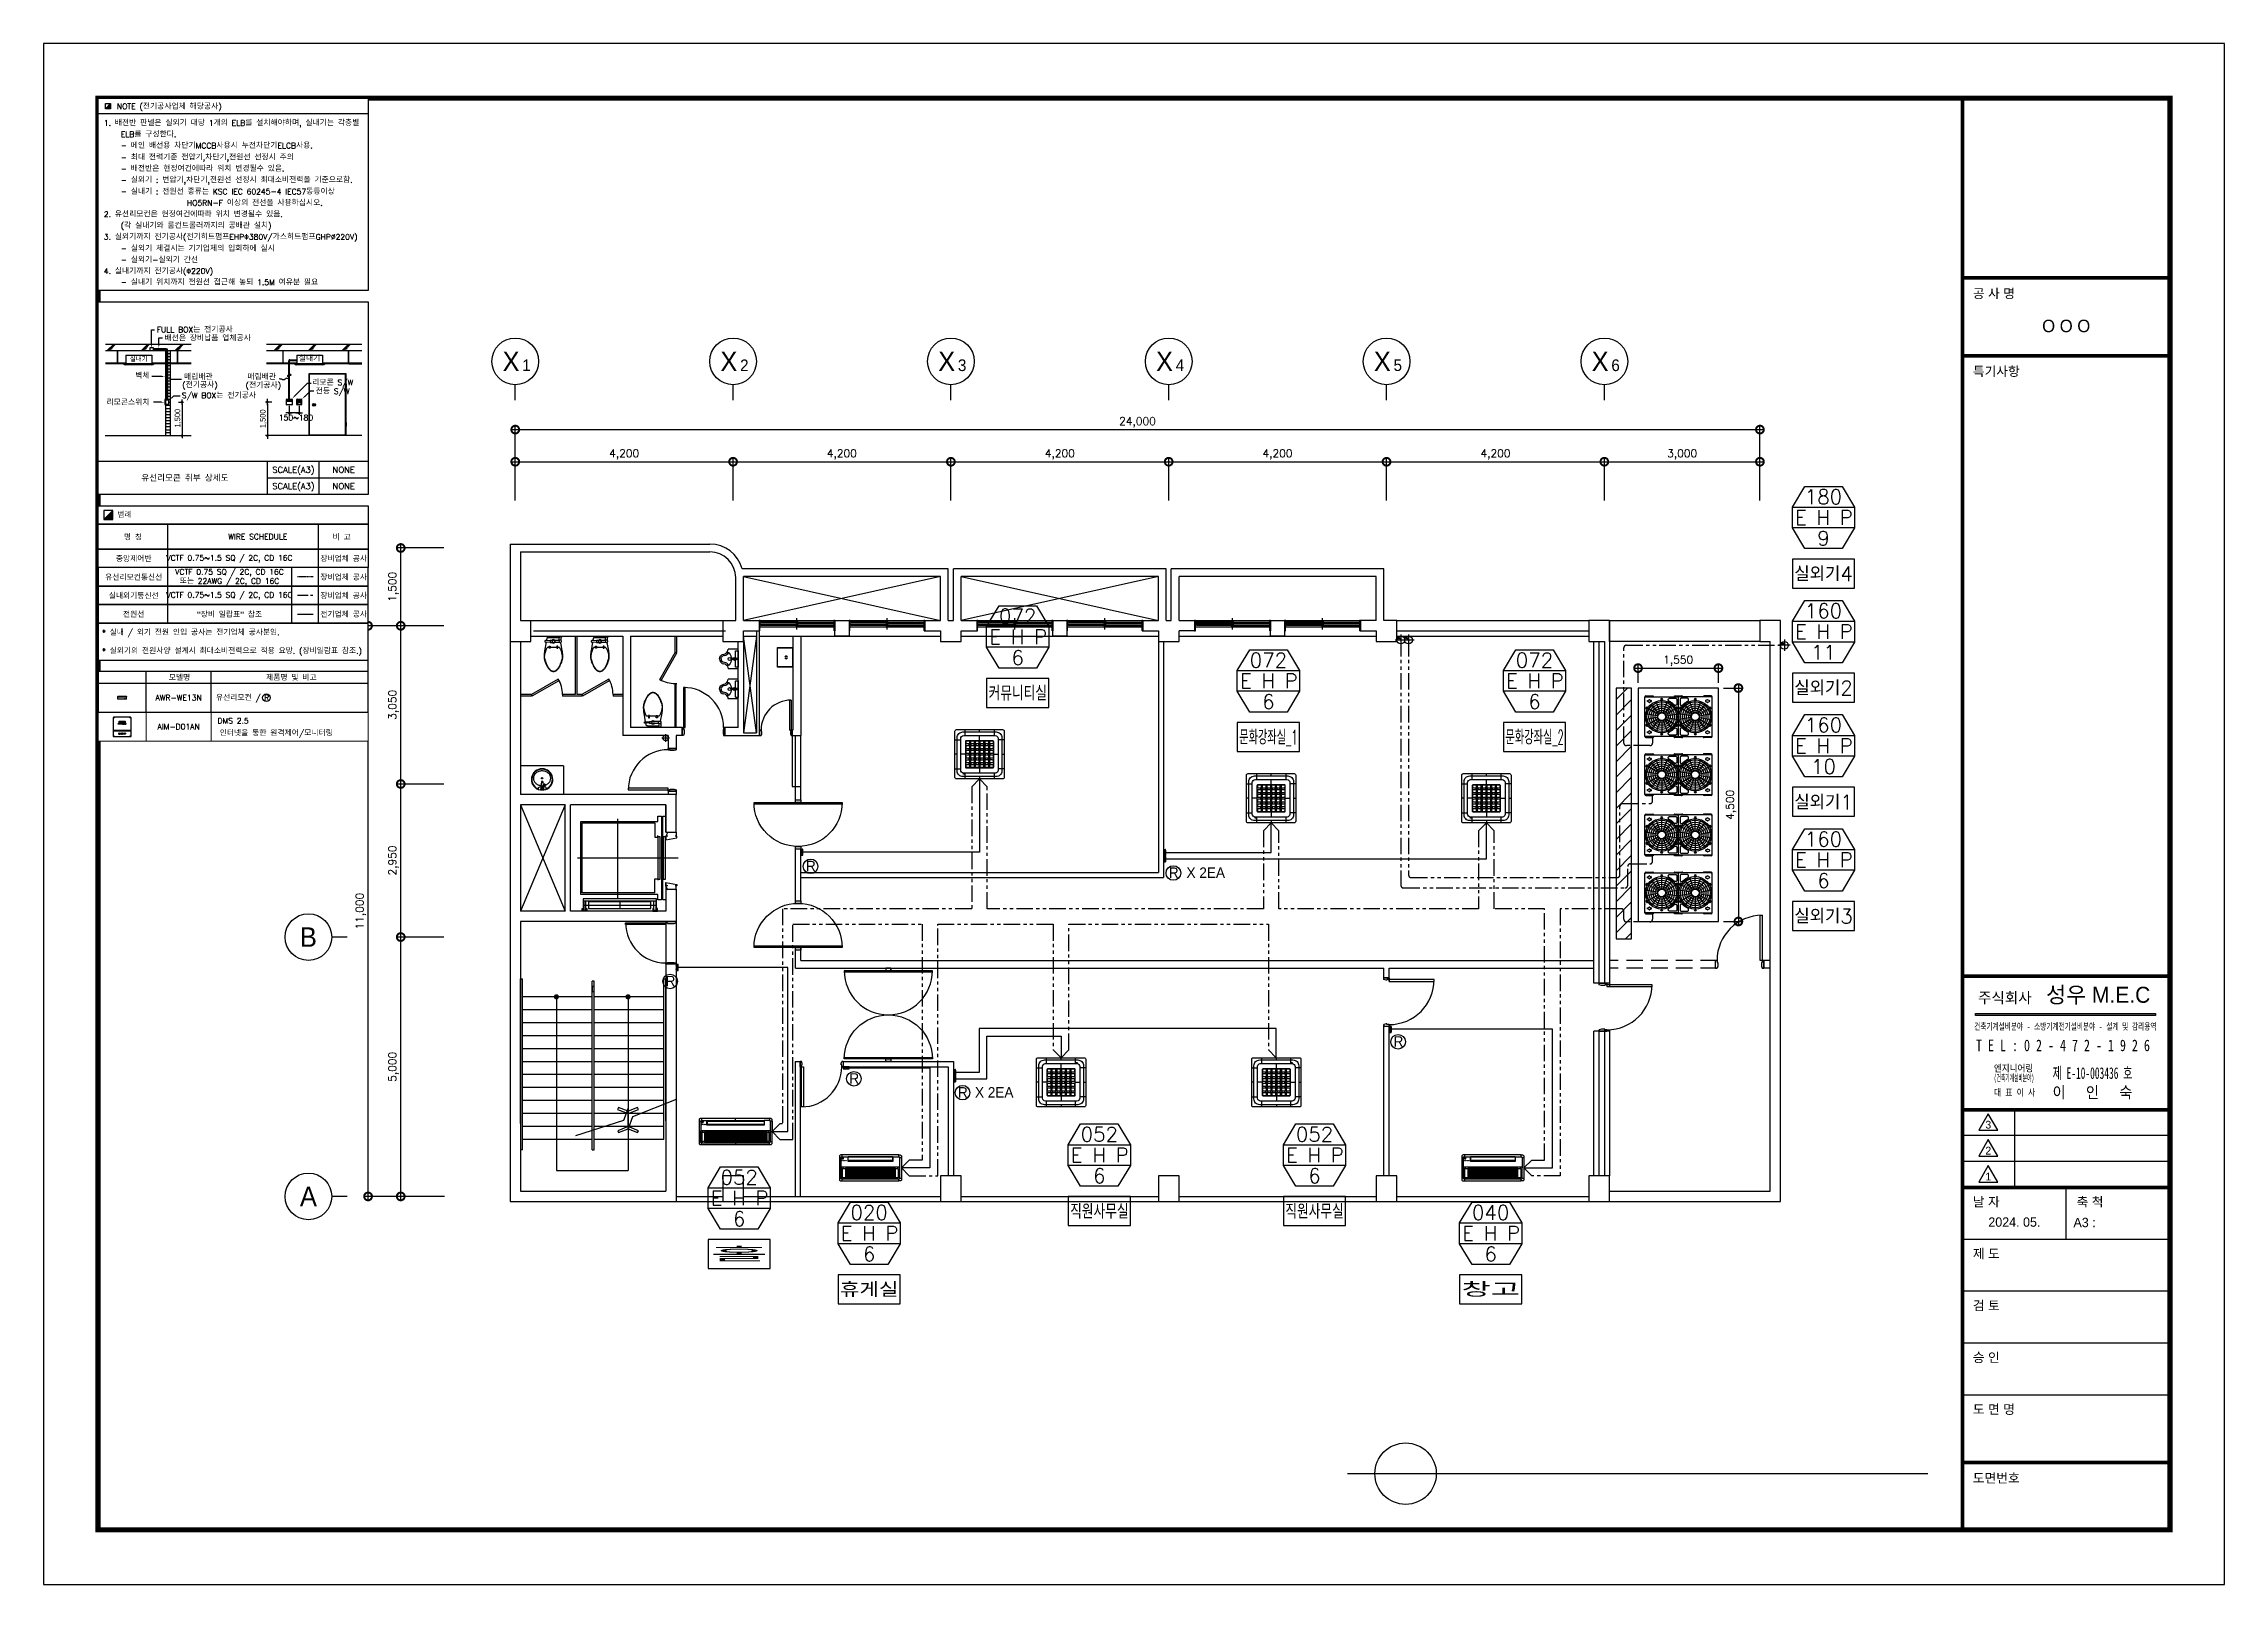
# Model space of a CAD drawing. Header units: millimetres. Extents: x -56261 to 196039, y 9480 to 100001.
# Drawn here: x 111939 to 153989, y 40601 to 70301 of the extents above; entities that cross this region are included whole.
import ezdxf
from ezdxf.enums import TextEntityAlignment as Align
from ezdxf.lldxf.tags import DXFTag

# ---------------------------------------------------------------- set-up
doc = ezdxf.new("R2010")
doc.units = ezdxf.units.MM
doc.set_wipeout_variables(frame=1)
for name, pattern in [('CENTER', [2, 1.25, -0.25, 0.25, -0.25]), ('HIDDEN2', [4.7625, 3.175, -1.5875]), ('PHANTOM', [25, 20, -1, 1, -1, 1, -1]), ('PHANTOM2', [31.75, 15.875, -3.175, 3.175, -3.175, 3.175, -3.175])]:
    doc.linetypes.add(name, pattern=pattern)
for name, color, linetype in [('6', 6, 'Continuous'), ('A-HAT-8', 7, 'Continuous'), ('DVM_DPIT', 5, 'Continuous'), ('DVM_INDOOR', 7, 'Continuous'), ('DVM_INOUT_MARK', 2, 'Continuous'), ('DVM_INOUT_NAME', 7, 'Continuous'), ('DVM_LPIT', 3, 'Continuous'), ('DVM_OUTDOOR', 7, 'Continuous'), ('DVM_REPORT', 7, 'Continuous'), ('DVM_TRAY', 4, 'Continuous'), ('FORM', 4, 'Continuous'), ('PLAN', 9, 'Continuous'), ('PLAN_DIM', 7, 'Continuous'), ('SS-TEXT', 7, 'Continuous'), ('SS-유선리모컨', 171, 'Continuous'), ('SS-전원선', 30, 'CENTER2'), ('SS-제어선', 61, 'PHANTOM'), ('SS-통신선', 181, 'CENTER2')]:
    doc.layers.add(name, color=color, linetype=linetype)
doc.styles.add('DVM_DEFAULT', font='romans.shx', dxfattribs={"bigfont": 'whgtxt.shx'})
doc.styles.add('DVM_REPORT', font='romans.shx', dxfattribs={"bigfont": 'whgtxt.shx'})
doc.styles.add('Gdim', font='')
doc.styles.add('grc', font='')
doc.styles.add('Gtx', font='')
doc.styles.add('K', font='HYWULM.TTF')
doc.styles.add('plan', font='romans.shx', dxfattribs={"bigfont": 'GHS.SHX'})
doc.styles.add('굴림', font='NGULIM.TTF')
doc.styles.add('명판', font='')
doc.styles.add('삼성전자', font='')
doc.styles.get('Gdim').set_extended_font_data('Dotum')
doc.styles.get('grc').set_extended_font_data('DotumChe')
doc.styles.get('Gtx').set_extended_font_data('Dotum')
doc.styles.get('명판').set_extended_font_data('BatangChe')
doc.styles.get('삼성전자').set_extended_font_data('Gulim')
tags = doc.linetypes.add('CENTER2', pattern=[28.575, 19.05, -3.175, 3.175, -3.175]).pattern_tags.tags
tags[10:11] = [DXFTag(74, 4), DXFTag(75, 0), DXFTag(340, '0'), DXFTag(46, 1.0), DXFTag(50, 0.0), DXFTag(44, 0.0), DXFTag(45, 0.0)]
tags[8:9] = [DXFTag(74, 4), DXFTag(75, 0), DXFTag(340, '0'), DXFTag(46, 1.0), DXFTag(50, 0.0), DXFTag(44, 0.0), DXFTag(45, 0.0)]
tags[6:7] = [DXFTag(74, 4), DXFTag(75, 0), DXFTag(340, '0'), DXFTag(46, 1.0), DXFTag(50, 0.0), DXFTag(44, 0.0), DXFTag(45, 0.0)]
tags[4:5] = [DXFTag(74, 4), DXFTag(75, 0), DXFTag(340, '0'), DXFTag(46, 1.0), DXFTag(50, 0.0), DXFTag(44, 0.0), DXFTag(45, 0.0)]
doc.dimstyles.new('Gdim100', dxfattribs={"dimscale": 100, "dimtxt": 3, "dimasz": 6, "dimexe": 1.5, "dimexo": 2, "dimgap": 1, "dimtad": 1, "dimdec": 0, "dimzin": 0, "dimdsep": 46, "dimlunit": 6, "dimtxsty": 'Gdim', "dimblk1": 'DOTSMALL', "dimblk2": 'DOTSMALL', "dimsah": 1, "dimcen": 1.5, "dimdle": 1.5, "dimclrd": 1, "dimclre": 1, "dimclrt": 256, "dimazin": 0, "dimtfac": 1, "dimtdec": 0, "dimtix": 1, "dimtmove": 2, "dimatfit": 3, "dimldrblk": 'DOTSMALL', "dimfxl": 1.5, "dimtolj": 1, "dimtzin": 0, "dimlwd": -1, "dimlwe": -1, "dimarcsym": 0})

msp = doc.modelspace()

# ---------------------------------------------------------------- texts
at = {"layer": 'PLAN_DIM', "style": 'Gtx'}
for s, height, p in [('X', 375, (120952, 64176.4)), ('X', 375, (125152, 64176.4)), ('X', 375, (129352, 64176.4)), ('X', 375, (133552, 64176.4)), ('X', 375, (137752, 64176.4)), ('X', 375, (141952, 64176.4)), ('1', 225, (121250, 64101.5)), ('2', 225, (125450, 64101.5)), ('3', 225, (129650, 64101.5)), ('4', 225, (133850, 64101.5)), ('5', 225, (138050, 64101.5)), ('6', 225, (142250, 64101.5)), ('C', 375, (117044.8, 59078.8)), ('B', 375, (117044.8, 53078.8)), ('A', 375, (117044.8, 48078.8))]:
    msp.add_text(s, height=height, dxfattribs=at).set_placement(p, align=Align.MIDDLE)
at = {"layer": 'SS-유선리모컨', "color": 6, "linetype": 'ByBlock', "style": '삼성전자'}
for s, p in [('R', (126733, 54348.9)), ('R', (133729.7, 54220.4)), ('X 2EA', (134347.4, 54220.4)), ('R', (124025.4, 52130.7)), ('R', (138063.7, 50966.1)), ('R', (127569.8, 50253.7)), ('R', (129663.7, 49985.8)), ('X 2EA', (130268.8, 49985.8))]:
    msp.add_text(s, height=200, dxfattribs=at).set_placement(p, align=Align.CENTER)

# ---------------------------------------------------------------- blocks, each defined once
blk = doc.blocks.new('PIPE_PIT')
at = {"layer": 'DVM_LPIT', "color": 0}
for p, q in [((110, 0), (-110, 0)), ((0, 110), (0, -110))]:
    blk.add_line(p, q, dxfattribs=at)
blk.add_circle((0, 0), 75, dxfattribs=at)
at = {"layer": 'DVM_LPIT', "color": 0, "style": 'DVM_DEFAULT', "width": 0.8}
for tag, p in [('$P', (-32, 8)), ('$N', (34, -38))]:
    blk.add_attdef(tag, text='', height=28, dxfattribs=at).set_placement(p, align=Align.BOTTOM_CENTER)
blk = doc.blocks.new('_DotSmall')
at = {"color": 0, "linetype": 'ByBlock', "const_width": 0.5}
blk.add_lwpolyline([(-0.0625, 0, 1), (0.0625, 0, 1)], format="xyb", close=True, dxfattribs=at)
blk = doc.blocks.new('*D286')
at = {"layer": 'DEFPOINTS', "color": 0, "transparency": 16777216}
for p in [(125233, 62241), (121033, 61392), (125233, 61392)]:
    blk.add_point(p, dxfattribs=at)
at = {"layer": 'PLAN_DIM', "transparency": 16777216}
for p, q in [((120958, 62241), (125308, 62241)), ((121033, 61492), (121033, 62316)), ((125233, 61492), (125233, 62316))]:
    blk.add_line(p, q, dxfattribs=at)
at = {"layer": 'PLAN_DIM', "transparency": 16777216, "xscale": 300, "yscale": 300, "zscale": 300, "rotation": 180}
blk.add_blockref('_DotSmall', (121033, 62241), dxfattribs=at)
at = {"layer": 'PLAN_DIM', "transparency": 16777216, "xscale": 300, "yscale": 300, "zscale": 300}
blk.add_blockref('_DotSmall', (125233, 62241), dxfattribs=at)
at = {"layer": 'PLAN_DIM', "transparency": 16777216, "insert": (123133, 62381), "char_height": 150, "attachment_point": 5, "style": 'plan'}
blk.add_mtext('\\A1;4,200', dxfattribs=at)
blk = doc.blocks.new('*D287')
at = {"layer": 'DEFPOINTS', "color": 0, "transparency": 16777216}
for p in [(145033, 62861), (121033, 61392), (145033, 61392)]:
    blk.add_point(p, dxfattribs=at)
at = {"layer": 'PLAN_DIM', "transparency": 16777216}
for p, q in [((120958, 62861), (145108, 62861)), ((121033, 61492), (121033, 62936)), ((145033, 61492), (145033, 62936))]:
    blk.add_line(p, q, dxfattribs=at)
at = {"layer": 'PLAN_DIM', "transparency": 16777216, "xscale": 300, "yscale": 300, "zscale": 300, "rotation": 180}
blk.add_blockref('_DotSmall', (121033, 62861), dxfattribs=at)
at = {"layer": 'PLAN_DIM', "transparency": 16777216, "xscale": 300, "yscale": 300, "zscale": 300}
blk.add_blockref('_DotSmall', (145033, 62861), dxfattribs=at)
at = {"layer": 'PLAN_DIM', "transparency": 16777216, "insert": (133033, 63001), "char_height": 150, "attachment_point": 5, "style": 'plan'}
blk.add_mtext('\\A1;24,000', dxfattribs=at)
blk = doc.blocks.new('*D288')
at = {"layer": 'DEFPOINTS', "color": 0, "transparency": 16777216}
for p in [(118825, 60579), (119758, 60579), (119758, 59079)]:
    blk.add_point(p, dxfattribs=at)
at = {"layer": 'PLAN_DIM', "transparency": 16777216}
for p, q in [((119658, 60579), (118750, 60579)), ((118825, 59004), (118825, 60654)), ((119658, 59079), (118750, 59079))]:
    blk.add_line(p, q, dxfattribs=at)
at = {"layer": 'PLAN_DIM', "transparency": 16777216, "xscale": 300, "yscale": 300, "zscale": 300}
for p, rotation in [((118825, 60579), 90), ((118825, 59079), 270)]:
    blk.add_blockref('_DotSmall', p, dxfattribs=dict(at, rotation=rotation))
at = {"layer": 'PLAN_DIM', "transparency": 16777216, "insert": (118686, 59829), "char_height": 150, "attachment_point": 5, "rotation": 90, "style": 'plan'}
blk.add_mtext('\\A1;1,500', dxfattribs=at)
blk = doc.blocks.new('*D289')
at = {"layer": 'DEFPOINTS', "color": 0, "transparency": 16777216}
for p in [(118825, 59079), (119758, 59079), (119758, 56029)]:
    blk.add_point(p, dxfattribs=at)
at = {"layer": 'PLAN_DIM', "transparency": 16777216}
for p, q in [((119658, 59079), (118750, 59079)), ((118825, 55954), (118825, 59154)), ((119658, 56029), (118750, 56029))]:
    blk.add_line(p, q, dxfattribs=at)
at = {"layer": 'PLAN_DIM', "transparency": 16777216, "xscale": 300, "yscale": 300, "zscale": 300}
for p, rotation in [((118825, 59079), 90), ((118825, 56029), 270)]:
    blk.add_blockref('_DotSmall', p, dxfattribs=dict(at, rotation=rotation))
at = {"layer": 'PLAN_DIM', "transparency": 16777216, "insert": (118686, 57554), "char_height": 150, "attachment_point": 5, "rotation": 90, "style": 'plan'}
blk.add_mtext('\\A1;3,050', dxfattribs=at)
blk = doc.blocks.new('*D290')
at = {"layer": 'DEFPOINTS', "color": 0, "transparency": 16777216}
for p in [(118195, 59079), (119758, 59079), (119768, 48079)]:
    blk.add_point(p, dxfattribs=at)
at = {"layer": 'PLAN_DIM', "transparency": 16777216}
for p, q in [((119658, 59079), (118120, 59079)), ((118195, 48004), (118195, 59154)), ((119668, 48079), (118120, 48079))]:
    blk.add_line(p, q, dxfattribs=at)
at = {"layer": 'PLAN_DIM', "transparency": 16777216, "xscale": 300, "yscale": 300, "zscale": 300}
for p, rotation in [((118195, 59079), 90), ((118195, 48079), 270)]:
    blk.add_blockref('_DotSmall', p, dxfattribs=dict(at, rotation=rotation))
at = {"layer": 'PLAN_DIM', "transparency": 16777216, "insert": (118056, 53579), "char_height": 150, "attachment_point": 5, "rotation": 90, "style": 'plan'}
blk.add_mtext('\\A1;11,000', dxfattribs=at)
blk = doc.blocks.new('FORM_기계', base_point=(381614, -321275))
blk.add_hatch(color=4).paths.add_polyline_path([(456120, -299264), (456120, -299349), (463052, -299349), (463052, -299264)])
at = {"color": 4}
blk.add_line((456222, -298619), (456222, -298619), dxfattribs=at)
blk.add_lwpolyline([(456120, -299264), (463052, -299264), (463052, -299349), (456120, -299349)], close=True, dxfattribs=at)
at = {"layer": 'FORM'}
for p, q in [((463614, -302975), (455614, -302975)), ((457635, -305975), (457635, -302975)), ((463614, -303975), (455614, -303975)), ((463614, -304975), (455614, -304975)), ((459614, -307975), (459614, -305975)), ((463614, -307975), (455614, -307975)), ((463614, -309975), (455614, -309975)), ((463614, -311975), (455614, -311975)), ((463614, -313975), (455614, -313975))]:
    blk.add_line(p, q, dxfattribs=at)
at = {"layer": 'FORM', "color": 7}
blk.add_lwpolyline([(381614, -321275), (465714, -321275), (465714, -261875), (381614, -261875)], close=True, dxfattribs=at)
at = {"layer": 'FORM', "const_width": 200}
blk.add_lwpolyline([(463614, -319175), (383714, -319175), (383714, -263975), (463614, -263975)], close=True, dxfattribs=at)
at = {"layer": 'FORM', "const_width": 140}
for points in [[(455614, -263975), (455614, -319175)], [(455614, -270907), (463614, -270907)], [(455614, -273907), (463614, -273907)], [(463614, -297828), (455614, -297828)], [(463614, -302975), (455614, -302975)], [(463614, -305975), (455614, -305975)], [(463614, -316575), (455614, -316575)]]:
    blk.add_lwpolyline(points, dxfattribs=at)
at = {"layer": 'FORM'}
for points in [[(456243, -303766), (456977, -303766), (456610, -303130)], [(456243, -304766), (456977, -304766), (456610, -304130)], [(456243, -305766), (456977, -305766), (456610, -305130)]]:
    blk.add_lwpolyline(points, close=True, dxfattribs=at)
at = {"color": 4, "style": 'K'}
for s, height, p in [('주식회사', 412, (457248, -298653)), ('성우 M.E.C', 618, (460845, -298538))]:
    blk.add_text(s, height=height, dxfattribs=at).set_placement(p, align=Align.MIDDLE)
at = {"color": 4, "style": 'grc', "width": 0.7}
blk.add_text('건축기계설비분야 - 소방기계전기설비분야 - 설계 및 감리용역', height=260.93, dxfattribs=at).set_placement((459579, -299758), align=Align.MIDDLE)
at = {"color": 4, "style": '명판'}
for s, height, width, p in [('T E L : 0 2 - 4 7 2 - 1 9 2 6', 447.3, 0.8, (456136, -300495)), ('엔지니어링', 260.9, 0.9, (456827, -301377)), ('(건축기계설비분야)', 260.9, 0.5, (456827, -301750)), ('대 표 이 사', 260.9, 0.825, (456827, -302309))]:
    blk.add_text(s, height=height, dxfattribs=dict(at, width=width)).set_placement(p, align=Align.MIDDLE_LEFT)
for s, width, p in [('제 E-10-003436 호', 0.63, (462164, -301563)), ('이   인   숙', 0.9, (462164, -302309))]:
    blk.add_text(s, height=447.3, dxfattribs=dict(at, width=width)).set_placement(p, align=Align.MIDDLE_RIGHT)
at = {"layer": 'FORM', "style": '굴림'}
for s, p in [('공 사 명', (456014, -271507)), ('특기사항', (456014, -274507)), ('날 자', (456014, -306525)), ('축 척', (460014, -306525)), ('제 도', (456014, -308525)), ('검 토', (456014, -310525)), ('승 인', (456014, -312525)), ('도 면 명', (456014, -314525)), ('도면번호', (456014, -317175))]:
    blk.add_text(s, height=360, dxfattribs=at).set_placement(p, align=Align.MIDDLE_LEFT)
at = {"layer": 'FORM', "color": 4, "style": '굴림'}
blk.add_text('O O O', height=480, dxfattribs=at).set_placement((459614, -272759), align=Align.MIDDLE_CENTER)
at = {"layer": 'FORM', "style": '굴림'}
for s, height, p in [('3', 300, (456610, -303554)), ('2', 300, (456610, -304554)), ('1', 300, (456610, -305554)), ('2024. 05.', 360, (457614, -307307)), ('A3 :', 360, (460322, -307324)), ('A3 :', 360, (460322, -307324))]:
    blk.add_text(s, height=height, dxfattribs=at).set_placement(p, align=Align.MIDDLE_CENTER)
blk = doc.blocks.new('*D291')
at = {"layer": 'DEFPOINTS', "color": 0, "transparency": 16777216}
for p in [(129433, 62241), (125233, 61392), (129433, 61392)]:
    blk.add_point(p, dxfattribs=at)
at = {"layer": 'PLAN_DIM', "transparency": 16777216}
for p, q in [((125158, 62241), (129508, 62241)), ((125233, 61492), (125233, 62316)), ((129433, 61492), (129433, 62316))]:
    blk.add_line(p, q, dxfattribs=at)
at = {"layer": 'PLAN_DIM', "transparency": 16777216, "xscale": 300, "yscale": 300, "zscale": 300, "rotation": 180}
blk.add_blockref('_DotSmall', (125233, 62241), dxfattribs=at)
at = {"layer": 'PLAN_DIM', "transparency": 16777216, "xscale": 300, "yscale": 300, "zscale": 300}
blk.add_blockref('_DotSmall', (129433, 62241), dxfattribs=at)
at = {"layer": 'PLAN_DIM', "transparency": 16777216, "insert": (127333, 62381), "char_height": 150, "attachment_point": 5, "style": 'plan'}
blk.add_mtext('\\A1;4,200', dxfattribs=at)
blk = doc.blocks.new('*D292')
at = {"layer": 'DEFPOINTS', "color": 0, "transparency": 16777216}
for p in [(133633, 62241), (129433, 61392), (133633, 61392)]:
    blk.add_point(p, dxfattribs=at)
at = {"layer": 'PLAN_DIM', "transparency": 16777216}
for p, q in [((129358, 62241), (133708, 62241)), ((129433, 61492), (129433, 62316)), ((133633, 61492), (133633, 62316))]:
    blk.add_line(p, q, dxfattribs=at)
at = {"layer": 'PLAN_DIM', "transparency": 16777216, "xscale": 300, "yscale": 300, "zscale": 300, "rotation": 180}
blk.add_blockref('_DotSmall', (129433, 62241), dxfattribs=at)
at = {"layer": 'PLAN_DIM', "transparency": 16777216, "xscale": 300, "yscale": 300, "zscale": 300}
blk.add_blockref('_DotSmall', (133633, 62241), dxfattribs=at)
at = {"layer": 'PLAN_DIM', "transparency": 16777216, "insert": (131533, 62381), "char_height": 150, "attachment_point": 5, "style": 'plan'}
blk.add_mtext('\\A1;4,200', dxfattribs=at)
blk = doc.blocks.new('*D293')
at = {"layer": 'DEFPOINTS', "color": 0, "transparency": 16777216}
for p in [(137833, 62241), (133633, 61392), (137833, 61392)]:
    blk.add_point(p, dxfattribs=at)
at = {"layer": 'PLAN_DIM', "transparency": 16777216}
for p, q in [((133558, 62241), (137908, 62241)), ((133633, 61492), (133633, 62316)), ((137833, 61492), (137833, 62316))]:
    blk.add_line(p, q, dxfattribs=at)
at = {"layer": 'PLAN_DIM', "transparency": 16777216, "xscale": 300, "yscale": 300, "zscale": 300, "rotation": 180}
blk.add_blockref('_DotSmall', (133633, 62241), dxfattribs=at)
at = {"layer": 'PLAN_DIM', "transparency": 16777216, "xscale": 300, "yscale": 300, "zscale": 300}
blk.add_blockref('_DotSmall', (137833, 62241), dxfattribs=at)
at = {"layer": 'PLAN_DIM', "transparency": 16777216, "insert": (135733, 62381), "char_height": 150, "attachment_point": 5, "style": 'plan'}
blk.add_mtext('\\A1;4,200', dxfattribs=at)
blk = doc.blocks.new('*D294')
at = {"layer": 'DEFPOINTS', "color": 0, "transparency": 16777216}
for p in [(142033, 62241), (137833, 61392), (142033, 61392)]:
    blk.add_point(p, dxfattribs=at)
at = {"layer": 'PLAN_DIM', "transparency": 16777216}
for p, q in [((137758, 62241), (142108, 62241)), ((137833, 61492), (137833, 62316)), ((142033, 61492), (142033, 62316))]:
    blk.add_line(p, q, dxfattribs=at)
at = {"layer": 'PLAN_DIM', "transparency": 16777216, "xscale": 300, "yscale": 300, "zscale": 300, "rotation": 180}
blk.add_blockref('_DotSmall', (137833, 62241), dxfattribs=at)
at = {"layer": 'PLAN_DIM', "transparency": 16777216, "xscale": 300, "yscale": 300, "zscale": 300}
blk.add_blockref('_DotSmall', (142033, 62241), dxfattribs=at)
at = {"layer": 'PLAN_DIM', "transparency": 16777216, "insert": (139933, 62381), "char_height": 150, "attachment_point": 5, "style": 'plan'}
blk.add_mtext('\\A1;4,200', dxfattribs=at)
blk = doc.blocks.new('*D295')
at = {"layer": 'DEFPOINTS', "color": 0, "transparency": 16777216}
for p in [(145033, 62241), (142033, 61392), (145033, 61392)]:
    blk.add_point(p, dxfattribs=at)
at = {"layer": 'PLAN_DIM', "transparency": 16777216}
for p, q in [((141958, 62241), (145108, 62241)), ((142033, 61492), (142033, 62316)), ((145033, 61492), (145033, 62316))]:
    blk.add_line(p, q, dxfattribs=at)
at = {"layer": 'PLAN_DIM', "transparency": 16777216, "xscale": 300, "yscale": 300, "zscale": 300, "rotation": 180}
blk.add_blockref('_DotSmall', (142033, 62241), dxfattribs=at)
at = {"layer": 'PLAN_DIM', "transparency": 16777216, "xscale": 300, "yscale": 300, "zscale": 300}
blk.add_blockref('_DotSmall', (145033, 62241), dxfattribs=at)
at = {"layer": 'PLAN_DIM', "transparency": 16777216, "insert": (143533, 62381), "char_height": 150, "attachment_point": 5, "style": 'plan'}
blk.add_mtext('\\A1;3,000', dxfattribs=at)
blk = doc.blocks.new('*D296')
at = {"layer": 'DEFPOINTS', "color": 0, "transparency": 16777216}
for p in [(118825, 53079), (119758, 53079), (119758, 48079)]:
    blk.add_point(p, dxfattribs=at)
at = {"layer": 'PLAN_DIM', "transparency": 16777216}
for p, q in [((119658, 53079), (118750, 53079)), ((118825, 48004), (118825, 53154)), ((119658, 48079), (118750, 48079))]:
    blk.add_line(p, q, dxfattribs=at)
at = {"layer": 'PLAN_DIM', "transparency": 16777216, "xscale": 300, "yscale": 300, "zscale": 300}
for p, rotation in [((118825, 53079), 90), ((118825, 48079), 270)]:
    blk.add_blockref('_DotSmall', p, dxfattribs=dict(at, rotation=rotation))
at = {"layer": 'PLAN_DIM', "transparency": 16777216, "insert": (118686, 50579), "char_height": 150, "attachment_point": 5, "rotation": 90, "style": 'plan'}
blk.add_mtext('\\A1;5,000', dxfattribs=at)
blk = doc.blocks.new('A$Cd99c7b5d')
at = {"layer": 'PLAN'}
for p, q in [((125, -254), (175, -254)), ((125, -344), (125, -254)), ((175, -344), (125, -344)), ((326, -277), (134, -277)), ((134, -287), (134, -277)), ((134, -324), (134, -287)), ((175, -254), (175, -287)), ((175, -324), (175, -344)), ((239, -294), (239, -1666)), ((326, -287), (326, -273)), ((1150, -166), (1150, -2105)), ((314, -980), (164, -980)), ((366, -945), (1905, -945)), ((175, -1616), (125, -1616)), ((125, -1616), (125, -1706)), ((134, -1673), (134, -1683)), ((175, -1636), (175, -1616)), ((175, -1706), (175, -1673)), ((125, -1706), (175, -1706)), ((326, -1683), (134, -1683))]:
    blk.add_line(p, q, dxfattribs=at)
for points in [[(326, -287), (134, -287), (134, -324), (326, -324)], [(363, -273), (326, -273), (326, -1687), (363, -1687), (363, -273)], [(343, -1785), (343, -1715), (445, -1715), (445, -230), (1855, -230), (1855, -1715), (1957, -1715), (1957, -1785), (343, -1785)], [(475, -1655), (475, -255), (1825, -255), (1825, -1655)], [(326, -1673), (134, -1673), (134, -1636), (326, -1636)], [(475, -1655), (750, -1655), (750, -1715), (720, -1715)], [(1825, -1655), (1550, -1655), (1550, -1715), (1580, -1715)], [(680, -1865), (343, -1865), (343, -1810), (1957, -1810), (1957, -1865), (1650, -1865)], [(735, -1720), (1565, -1720), (1565, -1755), (735, -1755), (735, -1720)], [(735, -1820), (1565, -1820), (1565, -1855), (735, -1855), (735, -1820)]]:
    blk.add_lwpolyline(points, dxfattribs=at)
blk.add_lwpolyline([(176, -1580), (301, -1580), (301, -380), (176, -380)], close=True, dxfattribs=at)
blk = doc.blocks.new('LAD-JAMB-100-2001')
at = {"layer": 'PLAN'}
for p, q in [((0, 0), (-80, 35)), ((0, -161), (-80, -161))]:
    blk.add_line(p, q, dxfattribs=at)
blk.add_lwpolyline([(-80, 0), (-80, 39), (-150, 39), (-110, -178), (-80, -178), (-80, -141)], dxfattribs=at)
blk = doc.blocks.new('2P-T207')
at = {"layer": 'PLAN'}
for p, q in [((150, 20), (110, 20)), ((115, -190), (-115, -190)), ((-85, -160), (-65, -160)), ((-85, -200), (-85, -160)), ((-65, -200), (-85, -200)), ((-65, -50), (-65, -90)), ((-15, -50), (-65, -50)), ((-65, -90), (-15, -90)), ((-65, -160), (-65, -200)), ((115, -50), (15, -50)), ((115, -90), (15, -90)), ((85, -160), (65, -160)), ((65, -160), (65, -200)), ((65, -200), (85, -200)), ((85, -200), (85, -160)), ((110, -55), (110, -1))]:
    blk.add_line(p, q, dxfattribs=at)
for points in [[(95, 30), (100, 20), (110, 20), (110, -1), (106, -1), (98, 0), (87, 0), (0, 0), (-87, 0), (-98, 0), (-106, -1), (-113, -1), (-119, -2), (-123, -3), (-125, -5), (-126, -8), (-127, -11), (-128, -15), (-129, -19), (-130, -25), (-131, -30), (-132, -34), (-133, -39), (-134, -45), (-135, -51), (-136, -56), (-141, -55), (-144, -55), (-147, -55), (-152, -55), (-156, -56), (-160, -58), (-163, -61), (-165, -64), (-166, -67), (-166, -69), (-166, -70), (-166, -71), (-166, -73), (-165, -76), (-163, -79), (-160, -82), (-156, -84), (-152, -85), (-147, -85), (-144, -85), (-141, -84), (-170, -250, 0.022182), (-179, -318, 0.0294), (-180, -370, 0.029565), (-177, -406, 0.035314), (-170, -435, 0.006976), (-166, -447, 0.004694), (-160, -465, 0.019426), (-144, -505, 0.015468), (-120, -555, 0.040875), (-101, -585, 0.036447), (-75, -615, 0.04843), (-50, -635, 0.068612), (-30, -645, 0.037226), (-14, -649, 0.041311), (0, -650, 0.041311), (14, -649, 0.037226), (30, -645, 0.068612), (50, -635, 0.04843), (75, -615, 0.036447), (101, -585, 0.040875), (120, -555, 0.015468), (144, -505, 0.019426), (160, -465, 0.004694), (166, -447, 0.006976), (170, -435, 0.035314), (177, -406, 0.029565), (180, -370, 0.0294), (179, -318, 0.022182), (170, -250), (142, -92, 0.455372), (150, -55), (150, 20), (160, 20), (165, 30)], [(-65, -60), (-136, -56, 1.060552)]]:
    blk.add_lwpolyline(points, format="xyb", dxfattribs=at)
blk.add_lwpolyline([(-141, -84), (-65, -80)], dxfattribs=at)
blk.add_circle((0, -70), 25, dxfattribs=at)
for centre, radius, start, end in [((67, -377), 244, 166.4166, 175.6013), ((-65, -367), 111, 175.6013, 189.2401), ((45, -349), 223, 189.2401, 195.9454), ((635, -514), 828, 164.0546, 166.4166), ((520, -213), 717, 195.9454, 199.683), ((862, -579), 1064, 161.9714, 164.0546), ((386, -424), 564, 159.444, 161.9714), ((131, -329), 291, 155.9278, 159.444), ((-85, -232), 54.8, 135, 155.9278), ((-115, -202), 12.3, 90, 135), ((0, -70), 35, 34.8499, 145.1501), ((0, -70), 35, 214.8499, 325.1501), ((130, -70), 25, 36.8699, 298.9372), ((115, -193), 3.54, 36.8699, 90), ((-22, -296), 174, 29.5675, 36.8699), ((-283, -444), 475, 26.5651, 29.5675), ((-129, -367), 303, 22.8053, 26.5651), ((-66, -341), 234, 15.9454, 22.8053), ((-520, -213), 717, 340.317, 344.0546), ((-417, -441), 599, 11.6565, 15.9454), ((-45, -349), 223, 344.0546, 350.7599), ((-160, -388), 337, 4.3987, 11.6565), ((80, -370), 95.8, 350.7599, 4.3987), ((1628, 183), 1894, 199.683, 201.0375), ((407, -287), 585, 201.0375, 203.4742), ((221, -367), 383, 203.4742, 208.6105), ((115, -425), 262, 208.6105, 214.8227), ((41, -477), 171, 214.8227, 220.6013), ((274, -277), 478, 220.6013, 224.0582), ((72, -472), 198, 224.0582, 230.1944), ((37, -515), 142, 230.1944, 237.425), ((-11, -590), 53.8, 237.425, 255.9638), ((2, -539), 105, 255.9638, 269.1779), ((1, -545), 99.7, 269.1779, 279.4623), ((10, -594), 50.4, 279.4623, 293.9447), ((-7, -557), 90.8, 293.9447, 306.8699), ((-68, -475), 193, 306.8699, 315.7258), ((-261, -288), 462, 315.7258, 319.3987), ((-20, -494), 144, 319.3987, 325.9688), ((-167, -394), 323, 325.9688, 331.3895), ((-200, -377), 359, 331.3895, 336.5258), ((-407, -287), 585, 336.5258, 338.9625), ((-1628, 183), 1894, 338.9625, 340.317)]:
    blk.add_arc(centre, radius, start, end, dxfattribs=at)
blk = doc.blocks.new('CD-plan$0$세면기')
at = {"layer": 'PLAN'}
for p, q in [((9807177, -1170315), (9807155, -1170498)), ((9807207, -1170315), (9807177, -1170315)), ((9807207, -1170315), (9807218, -1170399)), ((9807225, -1170392), (9807243, -1170369)), ((9807232, -1170378), (9807238, -1170370)), ((9807262, -1170383), (9807245, -1170370)), ((9807246, -1170408), (9807264, -1170385)), ((9807257, -1170398), (9807263, -1170390)), ((9807110, -1170438), (9807165, -1170417)), ((9807110, -1170438), (9807110, -1170488)), ((9807155, -1170498), (9807110, -1170488)), ((9807230, -1170498), (9807155, -1170498)), ((9807191, -1170424), (9807225, -1170392)), ((9807223, -1170448), (9807245, -1170408)), ((9807223, -1170447), (9807230, -1170498)), ((9807274, -1170488), (9807230, -1170498)), ((9807274, -1170435), (9807237, -1170422)), ((9807274, -1170435), (9807274, -1170488))]:
    blk.add_line(p, q, dxfattribs=at)
for centre, radius in [((9807192, -1170242), 15), ((9807192, -1170455), 20), ((9807192, -1170455), 8)]:
    blk.add_circle(centre, radius, dxfattribs=at)
for centre, radius, start, end in [((9807192, -1170269), 230, 290.9598, 249.0402), ((9807192, -1170269), 220, 291.9609, 248.0391), ((9807141, -1170242), 135, 154.0053, 180), ((9807141, -1170242), 135, 180, 205.9947), ((9807166, -1170254), 162, 130.3466, 154.0053), ((9807166, -1170230), 162, 205.9947, 229.6534), ((9807182, -1170273), 187, 109.3849, 130.3466), ((9807182, -1170211), 187, 229.6534, 250.6151), ((9807192, -1170302), 218, 90, 109.3849), ((9807192, -1170181), 218, 250.6151, 263.3692), ((9807192, -1170302), 218, 70.6151, 90), ((9807236, -1170381), 5, 141.9936, 208.4155), ((9807242, -1170374), 5, 51.9936, 141.9936), ((9807259, -1170387), 5, 321.9936, 51.9936), ((9807203, -1170273), 187, 49.6534, 70.6151), ((9807203, -1170211), 187, 289.3849, 310.3466), ((9807219, -1170254), 162, 25.9947, 49.6534), ((9807219, -1170230), 162, 310.3466, 334.0053), ((9807243, -1170242), 135, 0, 25.9947), ((9807243, -1170242), 135, 334.0053, 0), ((9807192, -1170455), 30, 96.8691, 7.1181), ((9807188, -1170420), 5, 276.8691, 313.6346), ((9807227, -1170451), 5, 150.3527, 187.1181), ((9807221, -1170389), 5, 313.6346, 321.9936), ((9807250, -1170411), 5, 141.9936, 150.3527), ((9807253, -1170395), 5, 255.5718, 321.9936)]:
    blk.add_arc(centre, radius, start, end, dxfattribs=at)
blk = doc.blocks.new('x-plan01$0$ARROWX')
at = {"layer": 'PLAN'}
blk.add_lwpolyline([(-0.2, -0.5), (-0.29, -0.46), (-0.11, 0), (-0.29, 0.46), (-0.2, 0.5), (0, 0)], close=True, dxfattribs=at)
blk = doc.blocks.new('CD-plan$0$BF용소변기 평면 1127')
at = {"layer": 'PLAN'}
for p, q in [((1203591, 733638), (1203566, 733634)), ((1203591, 733507), (1203566, 733511)), ((1203647, 733714), (1203661, 733762)), ((1203647, 733431), (1203661, 733382)), ((1203855, 733762), (1203661, 733762)), ((1203855, 733382), (1203661, 733382)), ((1203745, 733584), (1203740, 733584)), ((1203745, 733561), (1203740, 733561)), ((1203745, 733583), (1203745, 733584)), ((1203745, 733583), (1203745, 733562)), ((1203749, 733583), (1203745, 733583)), ((1203749, 733562), (1203745, 733562)), ((1203745, 733562), (1203745, 733561)), ((1203749, 733590), (1203749, 733572)), ((1203764, 733590), (1203749, 733590)), ((1203749, 733555), (1203749, 733572)), ((1203764, 733555), (1203749, 733555)), ((1203785, 733590), (1203770, 733581)), ((1203770, 733581), (1203770, 733564)), ((1203770, 733564), (1203785, 733555)), ((1203800, 733581), (1203785, 733590)), ((1203785, 733555), (1203800, 733564)), ((1203800, 733564), (1203800, 733581)), ((1203837, 733583), (1203810, 733583)), ((1203837, 733561), (1203810, 733561)), ((1203822, 733582), (1203814, 733577)), ((1203814, 733577), (1203814, 733568)), ((1203814, 733568), (1203822, 733563)), ((1203831, 733577), (1203822, 733582)), ((1203822, 733563), (1203831, 733568)), ((1203831, 733568), (1203831, 733577)), ((1203837, 733572), (1203837, 733586)), ((1203837, 733572), (1203837, 733559)), ((1203855, 733382), (1203855, 733762))]:
    blk.add_line(p, q, dxfattribs=at)
blk.add_lwpolyline([(1203810, 733731), (1203855, 733731), (1203855, 733411), (1203810, 733411, -0.414214), (1203805, 733416), (1203805, 733726, -0.414214)], format="xyb", close=True, dxfattribs=at)
for centre, radius in [((1203687, 733572), 28.4), ((1203785, 733572), 27.2)]:
    blk.add_circle(centre, radius, dxfattribs=at)
at = {"layer": 'PLAN', "extrusion": (0, 0, -1)}
for centre, radius, start, end in [((-1203590, 733572), 94.7, 0, 83.9102), ((-1203590, 733572), 66.3, 0, 68.2328), ((-1203659, 733706), 14.2, 284.4939, 32.0237), ((-1203673, 733763), 73, 269.0869, 284.4939), ((-1203512, 733563), 211, 144.0197, 177.3223), ((-1203512, 733582), 211, 182.6777, 215.9803)]:
    blk.add_arc(centre, radius, start, end, dxfattribs=at)
at = {"layer": 'PLAN'}
for centre, radius, start, end in [((1203590, 733572), 94.7, 180, 263.9102), ((1203590, 733572), 66.3, 180, 248.2328), ((1203557, 733770), 105, 282.7437, 328.249), ((1203557, 733375), 105, 31.751, 77.2563), ((1203570, 733750), 113, 280.3584, 328.6147), ((1203570, 733395), 113, 31.3853, 79.6416), ((1203659, 733438), 14.2, 104.4939, 212.0237), ((1203673, 733381), 73, 89.0869, 104.4939), ((1203675, 733681), 9.47, 36.0496, 90.9131), ((1203675, 733464), 9.47, 269.0869, 323.9504), ((1203768, 733572), 30.8, 157.2162, 202.7838), ((1203854, 733579), 18.1, 84.6625, 156.2782), ((1203854, 733566), 18.1, 203.7218, 275.3375)]:
    blk.add_arc(centre, radius, start, end, dxfattribs=at)
blk = doc.blocks.new('*D285')
at = {"layer": 'DEFPOINTS', "color": 0, "transparency": 16777216}
for p in [(118825, 56029), (119758, 56029), (119758, 53079)]:
    blk.add_point(p, dxfattribs=at)
at = {"layer": 'PLAN_DIM', "transparency": 16777216}
for p, q in [((119658, 56029), (118750, 56029)), ((118825, 53004), (118825, 56104)), ((119658, 53079), (118750, 53079))]:
    blk.add_line(p, q, dxfattribs=at)
at = {"layer": 'PLAN_DIM', "transparency": 16777216, "xscale": 300, "yscale": 300, "zscale": 300}
for p, rotation in [((118825, 56029), 90), ((118825, 53079), 270)]:
    blk.add_blockref('_DotSmall', p, dxfattribs=dict(at, rotation=rotation))
at = {"layer": 'PLAN_DIM', "transparency": 16777216, "insert": (118686, 54554), "char_height": 150, "attachment_point": 5, "rotation": 90, "style": 'plan'}
blk.add_mtext('\\A1;2,950', dxfattribs=at)
blk = doc.blocks.new('*D308')
at = {"layer": 'DEFPOINTS', "color": 0, "transparency": 16777216}
for p in [(144233, 58263), (142683, 57879), (144233, 57879)]:
    blk.add_point(p, dxfattribs=at)
at = {"layer": 'PLAN', "color": 15, "transparency": 16777216}
for p, q in [((142608, 58263), (144308, 58263)), ((142683, 57979), (142683, 58338)), ((144233, 57979), (144233, 58338))]:
    blk.add_line(p, q, dxfattribs=at)
at = {"layer": 'PLAN', "color": 15, "transparency": 16777216, "xscale": 300, "yscale": 300, "zscale": 300, "rotation": 180}
blk.add_blockref('_DotSmall', (142683, 58263), dxfattribs=at)
at = {"layer": 'PLAN', "color": 15, "transparency": 16777216, "xscale": 300, "yscale": 300, "zscale": 300}
blk.add_blockref('_DotSmall', (144233, 58263), dxfattribs=at)
at = {"layer": 'PLAN', "color": 15, "transparency": 16777216, "insert": (143458, 58402), "char_height": 150, "attachment_point": 5, "style": 'plan'}
blk.add_mtext('\\A1;1,550', dxfattribs=at)
blk = doc.blocks.new('*D309')
at = {"layer": 'DEFPOINTS', "color": 0, "transparency": 16777216}
for p in [(144233, 57879), (144233, 53379), (144618, 53379)]:
    blk.add_point(p, dxfattribs=at)
at = {"layer": 'PLAN', "color": 15, "transparency": 16777216}
for p, q in [((144333, 57879), (144693, 57879)), ((144618, 57954), (144618, 53304)), ((144333, 53379), (144693, 53379))]:
    blk.add_line(p, q, dxfattribs=at)
at = {"layer": 'PLAN', "color": 15, "transparency": 16777216, "xscale": 300, "yscale": 300, "zscale": 300}
for p, rotation in [((144618, 57879), 90), ((144618, 53379), 270)]:
    blk.add_blockref('_DotSmall', p, dxfattribs=dict(at, rotation=rotation))
at = {"layer": 'PLAN', "color": 15, "transparency": 16777216, "insert": (144478, 55629), "char_height": 150, "attachment_point": 5, "rotation": 90, "style": 'plan'}
blk.add_mtext('\\A1;4,500', dxfattribs=at)
blk = doc.blocks.new('ID_C_1_B_T_BLO')
at = {"layer": 'DVM_INDOOR', "color": 0, "linetype": 'Continuous'}
for p, q in [((-705, 449.99998), (-705, 450.94688)), ((-705, 449.99998), (-705, 50)), ((-704.2594, 449.99998), (-705, 449.99998)), ((-704.2594, 449.99998), (-702.7737, 449.99998)), ((-670, 427.75038), (-670, 254.80386)), ((-669.9917, 451.75038), (-669.9917, 427.75038)), ((-664.7917, 432.75038), (-664.7917, 446.75038)), ((-661.9917, 459.75038), (-656.4917, 459.75038)), ((-661.9917, 449.55038), (-637.9917, 449.55038)), ((-637.9917, 429.95038), (-661.9917, 429.95038)), ((-655.0917, 459.75038), (-656.4917, 459.75038)), ((-644.8655, 455.84128), (-655.1179, 455.84128)), ((-655.1179, 423.65948), (-644.8655, 423.65948)), ((-655.1055, 456.97598), (-655.1129, 456.54218)), ((-655.1129, 422.95858), (-655.1055, 422.52468)), ((-655.0917, 457.27658), (-655.0917, 459.75038)), ((-655.0917, 419.75038), (-655.0917, 422.22418)), ((-655.0001, 497.78338), (-655.0001, 464.99998)), ((655, 499.99998), (-655, 499.99998)), ((-655, 499.25868), (-655, 499.99998)), ((-655, 497.78358), (-655, 499.25868)), ((-655, 464.99998), (-552.6136, 464.99998)), ((-644.8917, 459.75038), (-644.8917, 457.27658)), ((-643.4917, 459.75038), (-644.8917, 459.75038)), ((-644.8917, 422.22418), (-644.8917, 419.75038)), ((-644.8705, 456.54218), (-644.878, 456.97598)), ((-644.878, 422.52468), (-644.8705, 422.95858)), ((-643.4917, 459.75038), (-637.9917, 459.75038)), ((-635.1917, 446.75038), (-635.1917, 432.75038)), ((-630, 426.35608), (-630.1142, 426.35608)), ((-630.0371, 426.89978), (-630, 426.89978)), ((-629.9917, 427.75038), (-629.9917, 451.75038)), ((-627.15, 429.74978), (-627.15, 443.74978)), ((-626.6063, 443.74978), (-626.6063, 429.74978)), ((-552.6136, 371.79998), (-552.6136, 464.99998)), ((-552.4597, 466.94858), (0, 466.94858)), ((-548.6, 443.56278), (-548.6, 453.29348)), ((-548.6, 443.56278), (-548.6, 393.01468)), ((-548.2987, 453.59568), (548.2992, 453.59568)), ((-0.0001, 466.94868), (-0.0001, 497.78368)), ((0, 497.78358), (0, 499.25868)), ((0, 466.94858), (552.4597, 466.94858)), ((548.6, 453.29078), (548.6, 443.56278)), ((548.6, 443.56278), (548.6, 393.01468)), ((552.6135, 464.99998), (552.6135, 371.79998)), ((655, 464.99998), (552.6135, 464.99998)), ((654.9999, 497.78368), (654.9999, 464.99998)), ((655, 500.00008), (658.7106, 500.00008)), ((655, 499.25868), (655, 499.99998)), ((655, 497.78358), (655, 499.25868)), ((670, 449.99998), (670, 254.80386)), ((702.7736, 449.99998), (704.2594, 449.99998)), ((704.2594, 449.99998), (705, 449.99998)), ((705, 50), (705, 449.99998)), ((705, 449.99998), (705, 448.14218)), ((-705, 50), (-704.2594, 50)), ((-702.7737, 250), (-704.2594, 250)), ((-702.7737, 50), (-704.2594, 50)), ((-670.4784, 249.99997), (-702.7737, 249.99997)), ((-668.5, 233.5), (-668.5, 67.5)), ((-668.2686, 233.5), (-668.5, 233.5)), ((-668.2686, 67.5), (-668.5, 67.5)), ((-667.4981, 233.5), (-668.2686, 233.5)), ((-656.4917, 419.75038), (-661.9917, 419.75038)), ((-656.4917, 419.75038), (-655.0917, 419.75038)), ((-655.0001, 2.21624), (-655.0001, 34.52186)), ((-655, 2.2164), (-655, 0.74131)), ((-655, 0.74131), (-655, 0)), ((-655, 0), (655, 0)), ((-644.8917, 419.75038), (-643.4917, 419.75038)), ((-644.5, 67.5), (-644.5, 233.5)), ((-637.9917, 419.75038), (-643.4917, 419.75038)), ((-594.9715, 264.50741), (-637.5, 264.50741)), ((-637.5, 264.50741), (-637.5, 264.27602)), ((-637.5, 263.50551), (-637.5, 240.5)), ((-637.5, 240.5), (637.5, 240.5)), ((637.5, 60.49999), (-637.5, 60.49999)), ((-637.5, 37.49446), (-637.5, 60.49999)), ((-637.5, 37.49446), (-637.5, 36.72397)), ((-637.5, 36.72397), (-637.5, 36.49258)), ((-637.5, 36.49258), (637.5, 36.49258)), ((599.9006, 239.81792), (-599.9007, 239.81792)), ((599.9006, 231.26792), (-599.9007, 231.26792)), ((599.9006, 214.16792), (-599.9007, 214.16792)), ((599.9006, 197.06792), (-599.9007, 197.06792)), ((599.9006, 179.96792), (-599.9007, 179.96792)), ((-599.9007, 163.78207), (599.9006, 163.78207)), ((-599.9007, 146.68207), (599.9006, 146.68207)), ((-599.9007, 129.58207), (599.9006, 129.58207)), ((-599.9007, 112.48207), (599.9006, 112.48207)), ((-599.9007, 95.38207), (599.9006, 95.38207)), ((-599.9007, 78.28207), (599.9006, 78.28207)), ((-599.9007, 61.18207), (599.9006, 61.18207)), ((637.52066, 264.50741), (-594.9715, 264.50741)), ((-552.7105, 408.36508), (-548.6, 408.29328)), ((552.6135, 371.79998), (-552.6136, 371.79998)), ((-551.5493, 378.99998), (-551.5074, 379.04188)), ((-551.5074, 379.04188), (551.5073, 379.04188)), ((-550.9482, 387.56278), (-551.0226, 379.04188)), ((-550.9398, 388.52338), (-550.9482, 387.56278)), ((550.6397, 388.82068), (-550.6398, 388.82068)), ((-548.3003, 392.71458), (548.3002, 392.71458)), ((-0.0001, 34.52186), (-0.0001, 2.21624)), ((550.9482, 387.56278), (550.9397, 388.52318)), ((551.0225, 379.04188), (550.9482, 387.56278)), ((551.5073, 379.04188), (551.5492, 378.99998)), ((637.5, 240.5), (637.5, 264.50744)), ((637.5, 37.49446), (637.5, 60.49999)), ((637.5, 36.72397), (637.5, 36.49258)), ((644.5, 233.5), (644.5, 67.5)), ((655, -0.00017), (649.3359, 0)), ((654.9999, 2.2166), (654.9999, 34.52186)), ((655, 2.2164), (655, 0.74131)), ((655, 0.7413), (655, 0)), ((667.4981, 67.5), (668.2686, 67.5)), ((668.2686, 233.5), (668.5, 233.5)), ((668.5, 67.5), (668.2686, 67.5)), ((668.5, 67.5), (668.5, 233.5)), ((670.4782, 249.99997), (702.7735, 249.99997)), ((702.7736, 250), (704.2594, 250)), ((702.7736, 50), (704.2594, 50)), ((704.2594, 50), (705, 50))]:
    blk.add_line(p, q, dxfattribs=at)
at = {"layer": 'DVM_INDOOR', "color": 0}
for p, q in [((-599.9007, 239.81792), (-599.9007, 61.18207)), ((599.81057, 239.81792), (599.81057, 61.18207))]:
    blk.add_line(p, q, dxfattribs=at)
at = {"layer": 'DVM_INDOOR', "color": 0, "linetype": 'Continuous'}
for points in [[(-667.498, 67.50004), (-667.5371, 67.50003, -0.0000013584), (-667.5762, 67.50003, -0.0000013423), (-667.6152, 67.50003, -0.0000013641), (-667.6541, 67.50002, -0.0000014452), (-667.6927, 67.50002, -0.0000015176), (-667.7309, 67.50001, -0.00000159), (-667.7686, 67.50001, -0.0000016723), (-667.8056, 67.50001, -0.000001774), (-667.8419, 67.50001, -0.0000018872), (-667.8773, 67.5, -0.0000020176), (-667.9117, 67.5, -0.0000021683), (-667.945, 67.5, -0.0000023416), (-667.9771, 67.5, -0.0000025509), (-668.0078, 67.5, -0.0000027938), (-668.0371, 67.5, -0.0000030818), (-668.0649, 67.5, -0.0000034018), (-668.091, 67.5, -0.0000038542), (-668.1155, 67.5, -0.0000044381), (-668.1383, 67.5, -0.0000049977), (-668.1593, 67.5, -0.0000054261), (-668.1785, 67.50001, -0.0000069498), (-668.1959, 67.50001, -0.000009944), (-668.2115, 67.50001, -0.0000099161), (-668.225, 67.50001, -0.000004718), (-668.2363, 67.50002, -0.0000181572), (-668.2467, 67.50002, -0.000055771), (-668.2576, 67.50003, -0.0000592503), (-668.2687, 67.50004, -0.0000522538)], [(-637.5002, 263.50535), (-637.5002, 263.54444, 0.0000017124), (-637.5002, 263.5835, 0.0000016921), (-637.5002, 263.62254, 0.0000017198), (-637.5002, 263.66143, 0.0000018219), (-637.5002, 263.70004, 0.0000019131), (-637.5001, 263.73825, 0.0000020044), (-637.5001, 263.77593, 0.0000021082), (-637.5001, 263.81299, 0.0000022366), (-637.5001, 263.84927, 0.0000023792), (-637.5001, 263.88468, 0.0000025436), (-637.5001, 263.91907, 0.0000027338), (-637.5001, 263.95236, 0.0000029521), (-637.5001, 263.9844, 0.000003216), (-637.5001, 264.01514, 0.0000035222), (-637.5001, 264.04442, 0.0000038854), (-637.5001, 264.07221, 0.000004289), (-637.5001, 264.09837, 0.0000048597), (-637.5001, 264.1229, 0.0000055959), (-637.5001, 264.14567, 0.0000063016), (-637.5001, 264.16669, 0.0000068421), (-637.5001, 264.18583, 0.0000087637), (-637.5001, 264.20322, 0.0000125399), (-637.5001, 264.21881, 0.0000125054), (-637.5001, 264.23234, 0.0000059502), (-637.5002, 264.24362, 0.0000229006), (-637.5002, 264.25404, 0.0000703547), (-637.5002, 264.26491, 0.0000747697), (-637.5002, 264.27603, 0.0000659603)], [(-550.9541, 386.89298), (-550.9541, 386.89298, -0.0000622417), (-550.9541, 386.89298, -0.0000456347), (-550.9541, 386.89298, -0.0000616577), (-550.9541, 386.89288, -0.0001142212), (-550.9541, 386.89288, -0.0001526249), (-550.9541, 386.89288, -0.0001868684), (-550.9541, 386.89288, -0.000218615), (-550.9541, 386.89288, -0.000256204), (-550.9541, 386.89288, -0.0002881689), (-550.9541, 386.89278, -0.0003232068), (-550.9541, 386.89278, -0.0003532877), (-550.9541, 386.89278, -0.0003868946), (-550.9541, 386.89278, -0.000415213), (-550.9541, 386.89278, -0.0004468063), (-550.9541, 386.89278, -0.0004730546), (-550.9541, 386.89268, -0.0005024202), (-550.9541, 386.89268, -0.0005264176), (-550.9541, 386.89268, -0.0005534054), (-550.9541, 386.89268, -0.000575081), (-550.9541, 386.89268, -0.0005997434), (-550.9541, 386.89268, -0.0006187021), (-550.9541, 386.89258, -0.0006402206), (-550.9541, 386.89258, -0.0006574909), (-550.9541, 386.89258, -0.0006784959), (-550.9541, 386.89258, -0.0006903084), (-550.9541, 386.89258, -0.0007016588), (-550.9541, 386.89248, -0.0007209964), (-550.9541, 386.89248, -0.0007532776), (-550.9541, 386.89248, -0.0007365501), (-550.9541, 386.89248, -0.0006907498), (-550.9541, 386.89248, -0.0007824112), (-550.9541, 386.89238, -0.0009607117), (-550.9541, 386.89238, -0.000710927), (-550.9541, 386.89238, -0.0002009303), (-550.9541, 386.89238, -0.0010528243), (-550.9541, 386.89238, -0.0018213554), (-550.9541, 386.89228, -0.0008581409), (-550.9541, 386.89228, -0.0004410103)], [(-550.6398, 388.82078), (-550.6541, 388.82038, 0.012742545), (-550.6685, 388.81938, 0.012105494), (-550.6831, 388.81758, 0.011925807), (-550.6979, 388.81508, 0.012424498), (-550.7127, 388.81178, 0.01265957), (-550.7276, 388.80758, 0.012812079), (-550.7424, 388.80268, 0.012911348), (-550.7571, 388.79688, 0.013114506), (-550.7716, 388.79028, 0.013221777), (-550.7859, 388.78278, 0.013363061), (-550.7998, 388.77448, 0.013433194), (-550.8134, 388.76548, 0.013528429), (-550.8265, 388.75558, 0.013580769), (-550.8391, 388.74498, 0.013648668), (-550.8511, 388.73378, 0.013637841), (-550.8624, 388.72188, 0.013573474), (-550.8731, 388.70938, 0.013646051), (-550.8831, 388.69628, 0.013810326), (-550.8923, 388.68278, 0.013457641), (-550.9007, 388.66898, 0.012644261), (-550.9082, 388.65488, 0.013600938), (-550.915, 388.64028, 0.015632969), (-550.9209, 388.62518, 0.012298131), (-550.926, 388.61088, 0.005346858), (-550.9301, 388.59778, 0.016095861), (-550.9337, 388.58118, 0.026925126), (-550.9369, 388.55598, 0.01378828), (-550.9399, 388.52318, 0.0075773341)], [(550.9397, 388.52318), (550.9392, 388.53748, 0.01273258), (550.9381, 388.55188, 0.012096629), (550.9362, 388.56648, 0.011917751), (550.9335, 388.58118, 0.012416874), (550.9301, 388.59598, 0.012652724), (550.9258, 388.61088, 0.012806128), (550.9207, 388.62558, 0.012906454), (550.9148, 388.64028, 0.013110675), (550.9081, 388.65478, 0.013219172), (550.9005, 388.66898, 0.013361688), (550.8921, 388.68278, 0.013433161), (550.8829, 388.69628, 0.013529704), (550.873, 388.70938, 0.013583412), (550.8623, 388.72188, 0.013652613), (550.8509, 388.73378, 0.013643081), (550.8389, 388.74498, 0.013579863), (550.8263, 388.75558, 0.013653624), (550.8132, 388.76548, 0.013819029), (550.7996, 388.77448, 0.013467069), (550.7857, 388.78278, 0.012653832), (550.7716, 388.79028, 0.013611911), (550.7569, 388.79688, 0.015646272), (550.7418, 388.80268, 0.012309014), (550.7274, 388.80758, 0.0053516622), (550.7143, 388.81168, 0.016110465), (550.6977, 388.81508, 0.026949673), (550.6725, 388.81808, 0.013800528), (550.6397, 388.82078, 0.0075839112)], [(637.5, 36.72405), (637.5, 36.72696, 0.0000655693), (637.5, 36.73157, 0.0000255229), (637.5, 36.73792, 0.000013526), (637.5, 36.74601, 0.000008778), (637.5, 36.75595, 0.0000060029), (637.5, 36.7677, 0.0000044122), (637.5, 36.78134, 0.0000033463), (637.5, 36.7968, 0.000002671), (637.5, 36.81415, 0.0000021602), (637.5, 36.83331, 0.0000018056), (637.5, 36.85433, 0.0000015213), (637.5, 36.87708, 0.0000013134), (637.5, 36.90159, 0.0000011412), (637.5, 36.92774, 0.0000010109), (637.5, 36.95553, 0.0000008961), (637.5, 36.98479, 0.0000008036), (637.5, 37.01549, 0.0000007324), (637.5, 37.04754, 0.0000006808), (637.5, 37.0809, 0.0000006096), (637.5, 37.11519, 0.0000005333), (637.5, 37.15028, 0.0000005413), (637.5, 37.18685, 0.000000589), (637.5, 37.22512, 0.0000004306), (637.5, 37.26156, 0.0000001701), (637.5, 37.29491, 0.0000005434), (637.5, 37.33835, 0.0000008514), (637.5, 37.40576, 0.0000004069), (637.5, 37.49438, 0.0000002161)], [(667.4982, 233.50004), (667.5373, 233.50004), (667.5763, 233.50004), (667.6153, 233.50004), (667.6542, 233.50004), (667.6928, 233.50004), (667.731, 233.50004, 1), (667.7687, 233.50004), (667.8057, 233.50004), (667.842, 233.50004), (667.8774, 233.50004), (667.9117, 233.50004), (667.945, 233.50004, 1), (667.9771, 233.50004), (668.0078, 233.50004), (668.037, 233.50004), (668.0648, 233.50004), (668.091, 233.50004, 0.0000000513), (668.1155, 233.50004, 0.000000059), (668.1382, 233.50004, 0.0000000666), (668.1592, 233.50004, 0.0000000722), (668.1784, 233.50004, 0.0000000926), (668.1958, 233.50004, 0.0000001323), (668.2113, 233.50004, 0.000000132), (668.2249, 233.50004, 0.0000000629), (668.2361, 233.50004, 0.0000002419), (668.2466, 233.50004, 0.000000743), (668.2574, 233.50004, 0.00000079), (668.2685, 233.50004, 0.000000697)]]:
    blk.add_lwpolyline(points, format="xyb", dxfattribs=at)
for centre in [(-655.5437, 387.29338), (-628.5437, 387.29338), (-601.5437, 387.29338), (-574.5437, 387.29338)]:
    blk.add_circle(centre, 3.625, dxfattribs=at)
for centre, radius, start, end in [((-661.9917, 451.75038), 8, 90, 180), ((-661.9917, 427.75038), 8, 180, 270), ((-661.9917, 446.75038), 2.8, 90, 180), ((-661.9917, 432.75038), 2.8, 180, 270), ((-637.9917, 451.75038), 8, 0, 90), ((-637.9917, 446.75038), 2.8, 0, 90), ((-637.9917, 432.75038), 2.8, 270, 0), ((-637.9917, 427.75038), 8, 270, 0), ((-630, 429.74978), 3.39371, 270, 0), ((-630, 429.74978), 2.85, 270, 0), ((-630, 443.74978), 3.39371, 0, 89.859871), ((-630, 443.74978), 2.85, 0, 89.833138), ((-548.3006, 453.29198), 0.29944, 89.902337, 180.22836)]:
    blk.add_arc(centre, radius, start, end, dxfattribs=at)
for points, knots in [([(-655.0001, 500.00008), (-660.8058, 499.99998), (-668.5368, 500.00068), (-676.4548, 499.98928), (-681.8076, 500.02338), (-690.8047, 498.51848), (-702.0653, 489.05378), (-705.043, 478.43628), (-704.9953, 471.62438), (-705.0261, 467.67318), (-705.0085, 459.83638), (-705, 453.91318), (-705, 450.00018)], [0, 0, 0, 0, 0.35750492, 0.48182088, 0.48182088, 0.68067387, 1.0140867, 1.311816, 1.311816, 1.4272538, 1.5527297, 1.7936434, 1.7936434, 1.7936434, 1.7936434]), ([(-702.7733, 450.00018), (-698.0308, 449.99998), (-687.4935, 449.99998), (-676.0023, 449.99998), (-669.9999, 450.00018)], [0.043610424, 0.043610424, 0.043610424, 0.043610424, 0.5, 1, 1, 1, 1]), ([(-655.0001, 464.99998), (-656.9635, 464.99998), (-660.8884, 464.21998), (-665.7698, 460.95948), (-667.9547, 457.77938), (-668.7001, 456.10898)], [0, 0, 0, 0, 0.25, 0.5, 0.73293093, 0.73293093, 0.73293093, 0.73293093]), ([(-552.612, 466.89608), (-552.5872, 466.90808), (-552.5346, 466.91428), (-552.4866, 466.94858), (-552.4599, 466.94868)], [0, 0, 0, 0, 0.0000805568, 0.0001611131, 0.0001611131, 0.0001611131, 0.0001611131]), ([(552.6119, 466.89608), (552.5989, 466.89828), (552.5745, 466.91298), (552.522, 466.91998), (552.4865, 466.94858), (552.4597, 466.94868)], [0, 0, 0, 0, 0.0000402784, 0.0000805568, 0.0001611131, 0.0001611131, 0.0001611131, 0.0001611131]), ([(704.9999, 450.00018), (705, 453.91318), (704.9999, 459.82548), (705.0129, 467.65698), (704.986, 471.61388), (705.0487, 478.44638), (702.1262, 489.13798), (690.7438, 498.43878), (681.8165, 500.01418), (676.4681, 500.00408), (668.5212, 500.03358), (660.8058, 499.99998), (654.9999, 500.00008)], [0, 0, 0, 0, 0.24101168, 0.3665386, 0.48202336, 0.48202336, 0.77987372, 1.1134221, 1.3123559, 1.3123559, 1.4367224, 1.7943727, 1.7943727, 1.7943727, 1.7943727]), ([(702.7735, 450.00018), (698.0307, 449.99998), (687.4934, 449.99998), (676.0022, 449.99998), (670.0001, 450.00018)], [0.043610424, 0.043610424, 0.043610424, 0.043610424, 0.5, 1, 1, 1, 1]), ([(-705, 50.00014), (-705, 46.08678), (-704.9999, 40.17452), (-705.0129, 32.34297), (-704.9861, 28.38608), (-705.0488, 21.55361), (-702.1262, 10.86197), (-690.7439, 1.56125), (-681.8166, -0.01419), (-676.4682, -0.00405), (-668.5213, -0.03359), (-660.8058, 0), (-655.0001, -0.00017)], [0, 0, 0, 0, 0.24101168, 0.3665386, 0.48202336, 0.48202336, 0.77987372, 1.1134221, 1.3123559, 1.3123559, 1.4367224, 1.7943727, 1.7943727, 1.7943727, 1.7943727]), ([(-702.7733, 50.00014), (-698.0308, 50), (-687.6398, 50), (-676.3213, 50), (-670.4784, 50.00014)], [0.043610424, 0.043610424, 0.043610424, 0.043610424, 0.5, 0.98671686, 0.98671686, 0.98671686, 0.98671686]), ([(-655.0001, 34.52186), (-656.985, 34.52147), (-658.9709, 34.90857), (-661.8326, 36.06818), (-662.8105, 36.59209), (-664.558, 37.78422), (-665.339, 38.43782), (-667.449, 40.58842), (-668.5706, 42.2929), (-670.0852, 45.99697), (-670.4786, 47.99848), (-670.4784, 50.00014)], [2, 2, 2, 2, 9.8005744, 9.8005744, 14.134638, 14.134638, 18.114204, 18.114204, 25.975313, 25.975313, 33.840811, 33.840811, 33.840811, 33.840811]), ([(-668.5001, 67.50004), (-668.5, 61.75394), (-668.5396, 56.04934), (-668.5016, 46.66984), (-665.4621, 39.47162), (-658.342, 36.48604), (-649.0038, 36.48002), (-643.2434, 36.49258), (-637.5002, 36.49263)], [0, 0, 0, 0, 0.34967981, 0.34967981, 0.56477708, 0.77987435, 0.77987435, 1.1294037, 1.1294037, 1.1294037, 1.1294037]), ([(-637.5002, 264.50744), (-643.2434, 264.50741), (-648.9465, 264.55346), (-658.3208, 264.51392), (-665.5286, 261.46173), (-668.5017, 254.35137), (-668.5062, 245.00801), (-668.5, 239.24605), (-668.5001, 233.50004)], [0, 0, 0, 0, 0.34952936, 0.34952936, 0.56462664, 0.77972393, 0.77972393, 1.1294038, 1.1294038, 1.1294038, 1.1294038]), ([(-644.4999, 233.50004), (-644.5, 234.63478), (-644.2205, 235.76572), (-643.3649, 237.38342), (-642.5254, 238.52644), (-641.3822, 239.36564), (-639.7651, 240.22101), (-638.6343, 240.5), (-637.5002, 240.50014)], [0, 0, 0, 0, 0.30961454, 0.30961454, 0.50006661, 0.69051868, 0.69051868, 1, 1, 1, 1]), ([(-637.5002, 60.49994), (-638.6343, 60.49999), (-639.7651, 60.77898), (-641.3822, 61.63435), (-642.5254, 62.47355), (-643.3649, 63.61657), (-644.2205, 65.23427), (-644.5, 66.36522), (-644.4999, 67.50004)], [0, 0, 0, 0, 0.30948132, 0.30948132, 0.49993339, 0.69038546, 0.69038546, 1, 1, 1, 1]), ([(-552.6135, 371.79998), (-552.3605, 372.59988), (-551.9418, 374.22518), (-551.6393, 375.82008), (-551.6149, 376.59868)], [0, 0, 0, 0, 0.0025159349, 0.0050350452, 0.0050350452, 0.0050350452, 0.0050350452]), ([(548.4991, 392.79088), (548.5024, 392.18208), (548.5106, 390.80568), (548.5198, 389.51918), (548.5253, 388.82068)], [21.585836, 21.585836, 21.585836, 21.585836, 24.336023, 27.957874, 27.957874, 27.957874, 27.957874]), ([(551.6147, 376.59788), (551.6394, 375.81978), (551.9417, 374.22488), (552.3603, 372.59978), (552.6136, 371.79998)], [0, 0, 0, 0, 0.0025188599, 0.005034575, 0.005034575, 0.005034575, 0.005034575]), ([(668.4999, 233.50004), (668.5, 239.24605), (668.5395, 244.95066), (668.5015, 254.33015), (665.4621, 261.52837), (658.342, 264.51396), (649.0037, 264.51998), (643.2434, 264.50741), (637.5, 264.50744)], [0, 0, 0, 0, 0.34967981, 0.34967981, 0.56477708, 0.77987435, 0.77987435, 1.1294037, 1.1294037, 1.1294037, 1.1294037]), ([(637.5, 240.50014), (638.6343, 240.5), (639.765, 240.22101), (641.3822, 239.36564), (642.5254, 238.52644), (643.3648, 237.38342), (644.2204, 235.76572), (644.5, 234.63478), (644.5001, 233.50004)], [0, 0, 0, 0, 0.30948132, 0.30948132, 0.49993339, 0.69038546, 0.69038546, 1, 1, 1, 1]), ([(644.5001, 67.50004), (644.5, 66.36522), (644.2204, 65.23427), (643.3648, 63.61657), (642.5254, 62.47355), (641.3822, 61.63435), (639.765, 60.77898), (638.6343, 60.49999), (637.5, 60.49994)], [0, 0, 0, 0, 0.30961454, 0.30961454, 0.50006661, 0.69051868, 0.69051868, 1, 1, 1, 1]), ([(637.5, 36.49263), (643.2434, 36.49258), (648.9465, 36.44654), (658.3208, 36.48607), (665.5286, 39.53826), (668.5016, 46.64862), (668.5062, 55.99198), (668.5, 61.75394), (668.4999, 67.50004)], [0, 0, 0, 0, 0.34952936, 0.34952936, 0.56462664, 0.77972393, 0.77972393, 1.1294038, 1.1294038, 1.1294038, 1.1294038]), ([(654.9999, 34.52186), (657.0252, 34.52166), (661.079, 35.32788), (666.2288, 38.77121), (669.6721, 43.92098), (670.4784, 47.97473), (670.4782, 50.00014)], [2, 2, 2, 2, 9.958832, 17.920235, 25.88162, 33.840439, 33.840439, 33.840439, 33.840439]), ([(654.9999, -0.00017), (660.8058, 0), (668.5367, -0.00071), (676.4548, 0.01071), (681.8076, -0.02338), (690.8046, 1.48154), (702.0652, 10.94626), (705.043, 21.5637), (704.9952, 28.37558), (705.0261, 32.32678), (705.0085, 40.16358), (705, 46.08678), (704.9999, 50.00014)], [0, 0, 0, 0, 0.35750492, 0.48182088, 0.48182088, 0.68067387, 1.0140867, 1.311816, 1.311816, 1.4272538, 1.5527297, 1.7936434, 1.7936434, 1.7936434, 1.7936434]), ([(702.7735, 50.00014), (698.0309, 50), (687.6398, 50), (676.3212, 50), (670.4782, 50.00014)], [0.043604574, 0.043604574, 0.043604574, 0.043604574, 0.5, 0.98671961, 0.98671961, 0.98671961, 0.98671961])]:
    blk.add_open_spline(points, degree=3, knots=knots, dxfattribs=at)
for points in [[(-669.9917, 450.49658), (-669.9973, 450.33108), (-670, 450.16558), (-669.9999, 450.00018)], [(-655.1128, 456.54208), (-655.1161, 456.35558), (-655.1179, 456.10288), (-655.1177, 455.84138)], [(-655.1177, 423.65948), (-655.1179, 423.39788), (-655.1161, 423.14518), (-655.1128, 422.95848)], [(-655.0932, 457.27508), (-655.0979, 457.27038), (-655.1023, 457.16258), (-655.1053, 456.97608)], [(-655.1053, 422.52478), (-655.1023, 422.33808), (-655.0979, 422.23028), (-655.0932, 422.22588)], [(-644.8782, 456.97608), (-644.8812, 457.16258), (-644.8856, 457.27038), (-644.8902, 457.27508)], [(-644.8902, 422.22588), (-644.8856, 422.23028), (-644.8812, 422.33808), (-644.8782, 422.52478)], [(-644.8657, 455.84138), (-644.8655, 456.10288), (-644.8673, 456.35558), (-644.8707, 456.54208)], [(-644.8707, 422.95848), (-644.8673, 423.14518), (-644.8655, 423.39788), (-644.8657, 423.65948)], [(-552.6135, 464.99998), (-552.6136, 465.63208), (-552.6131, 466.26418), (-552.612, 466.89608)], [(548.5989, 453.29438), (548.6036, 453.45568), (548.46, 453.59978), (548.2985, 453.59588)], [(552.6136, 464.99998), (552.6135, 465.63208), (552.613, 466.26418), (552.6119, 466.89608)], [(654.9999, 464.99998), (656.9635, 464.99998), (660.8884, 464.21998), (665.8834, 460.88348), (669.2201, 455.88828), (670, 451.96348), (670.0001, 450.00018)], [(704.2594, 450.00018), (704.2594, 383.33328), (704.2594, 316.66666), (704.2594, 249.99997)], [(-669.9999, 254.80392), (-670.3173, 253.56275), (-670.4783, 252.28184), (-670.4784, 251.00065)], [(-670.4784, 251.00065), (-670.4783, 250.66715), (-670.4783, 250.33357), (-670.4784, 249.99997)], [(-670.4784, 50.00014), (-670.4783, 116.66569), (-670.4783, 183.33284), (-670.4784, 249.99997)], [(-644.4999, 233.50004), (-652.2343, 233.5), (-659.9678, 233.5), (-667.498, 233.50004)], [(-667.498, 67.50004), (-659.9678, 67.5), (-652.2343, 67.5), (-644.4999, 67.50004)], [(-655.0001, 34.52186), (-436.6672, 34.52182), (-218.3336, 34.52182), (-0.0001, 34.52186)], [(-551.6149, 376.59868), (-551.5973, 377.42538), (-551.5753, 378.22568), (-551.5492, 378.99988)], [(-548.6001, 393.01468), (-548.6021, 392.85068), (-548.4636, 392.71458), (-548.3001, 392.71468)], [(654.9999, 34.52186), (436.6666, 34.52182), (218.3333, 34.52182), (-0.0001, 34.52186)], [(548.5999, 393.01468), (548.602, 392.85068), (548.4635, 392.71458), (548.3003, 392.71468)], [(551.5493, 378.99988), (551.5753, 378.22368), (551.5973, 377.42308), (551.6147, 376.59788)], [(644.5001, 233.50004), (652.2342, 233.5), (659.9677, 233.5), (667.4982, 233.50004)], [(667.4982, 67.50004), (659.9678, 67.5), (652.2342, 67.5), (644.5001, 67.50004)], [(670.0001, 254.80392), (670.3172, 253.56275), (670.4783, 252.28184), (670.4782, 251.00136)], [(670.4782, 251.00136), (670.4783, 250.66764), (670.4783, 250.33382), (670.4782, 249.99997)], [(670.4782, 50.00014), (670.4783, 116.66666), (670.4783, 183.33333), (670.4782, 249.99997)]]:
    blk.add_open_spline(points, degree=3, dxfattribs=at)
blk = doc.blocks.new('INOUT_MARK')
at = {"layer": 'DVM_INOUT_MARK', "color": 0}
for p, q in [((-600, 1560), (600, 1560)), ((600, 1160), (-600, 1160))]:
    blk.add_line(p, q, dxfattribs=at)
blk.add_lwpolyline([(-360, 1960), (360, 1960), (600, 1560), (600, 1160), (360, 760), (-360, 760), (-600, 1160), (-600, 1560), (-360, 1960)], dxfattribs=at)
at = {"layer": 'DVM_INOUT_NAME'}
blk.add_lwpolyline([(-600, 0), (600, 0), (600, 560), (-600, 560)], close=True, dxfattribs=at)
at = {"layer": 'DVM_INOUT_MARK', "color": 0, "style": 'DVM_DEFAULT'}
for tag, p in [('CAP', (0, 1760)), ('NO', (0, 960))]:
    blk.add_attdef(tag, text='', height=280, dxfattribs=at).set_placement(p, align=Align.MIDDLE_CENTER)
for tag, width, p, p2 in [('MNAME', 0.53094, (-549, 1220), (563, 1220)), ('QTY', 0.517418, (710, 1220), (1089, 1220))]:
    blk.add_attdef(tag, text='', height=280, dxfattribs=dict(at, width=width)).set_placement(p, p2, align=Align.FIT)
at = {"layer": 'DVM_INOUT_NAME', "style": 'DVM_DEFAULT', "width": 1.097081}
blk.add_attdef('INAME', text='', height=280, dxfattribs=at).set_placement((-562, 134), (564, 134), align=Align.FIT)
blk = doc.blocks.new('ID_C_1_S_T_BLO')
at = {"layer": 'DVM_INDOOR', "color": 0, "linetype": 'Continuous'}
for p, q in [((-563.74995, 450), (-598.74997, 450)), ((-598.74997, 450), (-598.74997, 50)), ((-563.74995, 254.82159), (-563.74995, 450)), ((-550.89364, 443.74976), (-550.89364, 429.74976)), ((0, 500), (-548.74997, 500)), ((-548.74997, 500), (-548.74997, 465.00012)), ((-548.74997, 465.00012), (-431.67516, 465.00012)), ((-523.49993, 447.14347), (-547.49993, 447.14347)), ((-547.49993, 426.35605), (-523.49993, 426.35605)), ((-520.10622, 429.74976), (-520.10622, 443.74976)), ((427.4353, 463.37019), (-427.43529, 463.37019)), ((-427.43529, 463.37019), (-427.43529, 449.59936)), ((548.75, 500), (0, 500)), ((427.4353, 449.59936), (427.4353, 463.37019)), ((430.7501, 465.00012), (548.75, 465.00012)), ((548.75, 465.00012), (548.75, 500)), ((563.75, 450), (598.75, 450)), ((563.75, 450), (563.75, 254.80508)), ((598.75, 450), (598.75, 50)), ((-564.23273, 50), (-598.74997, 50)), ((-538.23756, 233.5), (-564.23259, 233.5)), ((548.7519, 266.47412), (-548.75098, 266.47412)), ((-548.74997, 34.51654), (-548.74997, 0)), ((-548.74997, 0), (0, 0)), ((-538.23756, 67.5), (-538.23756, 233.5)), ((-531.23877, 266.47412), (-531.23877, 240.5)), ((-531.23746, 34.51651), (-531.23877, 60.5)), ((-531.23756, 264.50742), (-531.23756, 264.27603)), ((-531.23756, 240.5), (531.2376, 240.5)), ((531.2376, 60.5), (-531.23756, 60.5)), ((-480.54997, 239.81793), (-480.54997, 232.18207)), ((480.55, 239.81793), (-480.54997, 239.81793)), ((-480.54997, 231.26793), (-480.54997, 223.63207)), ((-480.54997, 222.71793), (-480.54997, 215.08207)), ((-480.54997, 214.16793), (-480.54997, 206.53207)), ((480.55, 214.16793), (-480.54997, 214.16793)), ((-480.54997, 205.61793), (-480.54997, 197.98207)), ((-480.54997, 197.06793), (-480.54997, 189.43207)), ((-480.54997, 188.51793), (-480.54997, 180.88207)), ((480.55, 188.51793), (-480.54997, 188.51793)), ((-480.54997, 179.96793), (-480.54997, 172.33207)), ((-480.54997, 171.41793), (-480.54997, 163.78207)), ((-480.54997, 162.86793), (-480.54997, 155.23207)), ((480.55, 162.86793), (-480.54997, 162.86793)), ((-480.54997, 154.31793), (-480.54997, 146.68207)), ((-480.54997, 145.76793), (-480.54997, 138.13207)), ((-480.54997, 137.21793), (-480.54997, 129.58207)), ((480.55, 137.21793), (-480.54997, 137.21793)), ((-480.54997, 128.66793), (-480.54997, 121.03207)), ((-480.54997, 120.11793), (-480.54997, 112.48207)), ((-480.54997, 111.56793), (-480.54997, 103.93207)), ((480.55, 111.56793), (-480.54997, 111.56793)), ((-480.54997, 103.01793), (-480.54997, 95.38207)), ((-480.54997, 94.46793), (-480.54997, 86.83207)), ((-480.54997, 85.91793), (-480.54997, 78.28207)), ((480.55, 85.91793), (-480.54997, 85.91793)), ((-480.54997, 77.36793), (-480.54997, 69.73207)), ((-480.54997, 68.81793), (-480.54997, 61.18207)), ((430.7501, 372.0215), (-430.75008, 372.0215)), ((-427.43734, 395.8981), (427.4374, 395.8981)), ((-359.95137, 240.5), (-359.95137, 60.5)), ((-281.15146, 240.5), (-281.15146, 60.5)), ((-201.15146, 240.5), (-201.15146, 60.5)), ((-121.15146, 240.5), (-121.15146, 60.5)), ((-41.15146, 240.5), (-41.15146, 60.5)), ((0, 0), (548.75, 0)), ((39.9514, 240.5), (39.9514, 60.5)), ((119.9514, 240.5), (119.9514, 60.5)), ((199.9514, 240.5), (199.9514, 60.5)), ((279.9514, 240.5), (279.9514, 60.5)), ((359.9514, 240.5), (359.9514, 60.5)), ((480.55, 232.18207), (480.55, 239.81793)), ((480.55, 223.63207), (480.55, 231.26793)), ((480.55, 215.08207), (480.55, 222.71793)), ((480.55, 206.53207), (480.55, 214.16793)), ((480.55, 197.98207), (480.55, 205.61793)), ((480.55, 189.43207), (480.55, 197.06793)), ((480.55, 180.88207), (480.55, 188.51793)), ((480.55, 172.33207), (480.55, 179.96793)), ((480.55, 163.78207), (480.55, 171.41793)), ((480.55, 155.23207), (480.55, 162.86793)), ((480.55, 146.68207), (480.55, 154.31793)), ((480.55, 138.13207), (480.55, 145.76793)), ((480.55, 129.58207), (480.55, 137.21793)), ((480.55, 121.03207), (480.55, 128.66793)), ((480.55, 112.48207), (480.55, 120.11793)), ((480.55, 103.93207), (480.55, 111.56793)), ((480.55, 95.38207), (480.55, 103.01793)), ((480.55, 86.83207), (480.55, 94.46793)), ((480.55, 78.28207), (480.55, 85.91793)), ((480.55, 69.73207), (480.55, 77.36793)), ((480.55, 61.18207), (480.55, 68.81793)), ((531.2375, 34.51651), (531.2388, 60.5)), ((531.2376, 264.27603), (531.2376, 264.50742)), ((531.2376, 263.50553), (531.2376, 264.27603)), ((531.2388, 240.5), (531.2388, 266.47412)), ((538.2376, 233.5), (538.2376, 67.5)), ((548.75, -0.00009), (548.75, 34.51651)), ((564.2335, 50), (564.2335, 251.00111)), ((564.2335, 50), (598.75, 50))]:
    blk.add_line(p, q, dxfattribs=at)
for points in [[(-431.67516, 471.85909), (430.7501, 471.85909), (430.7501, 372.02138), (-431.67516, 372.02138)], [(-427.43529, 463.37019), (427.4375, 463.37019), (427.4375, 395.89798), (-427.43529, 395.89798)]]:
    blk.add_lwpolyline(points, close=True, dxfattribs=at)
blk.add_lwpolyline([(-531.23767, 263.50555), (-531.23767, 263.54463, 0.000001034), (-531.23767, 263.58368, 0.0000010218), (-531.23766, 263.6227, 0.0000010383), (-531.23766, 263.66159, 0.0000011), (-531.23766, 263.70019, 0.0000011551), (-531.23765, 263.73839, 0.0000012103), (-531.23765, 263.77606, 0.000001273), (-531.23765, 263.81311, 0.0000013504), (-531.23765, 263.84938, 0.0000014367), (-531.23765, 263.88478, 0.0000015359), (-531.23765, 263.91916, 0.0000016507), (-531.23764, 263.95244, 0.0000017826), (-531.23764, 263.98448, 0.0000019419), (-531.23764, 264.01521, 0.0000021268), (-531.23764, 264.04448, 0.000002346), (-531.23764, 264.07226, 0.0000025898), (-531.23764, 264.09841, 0.0000029343), (-531.23764, 264.12294, 0.0000033789), (-531.23765, 264.1457, 0.000003805), (-531.23765, 264.16671, 0.0000041313), (-531.23765, 264.18585, 0.0000052916), (-531.23765, 264.20324, 0.0000075718), (-531.23765, 264.21882, 0.000007551), (-531.23765, 264.23235, 0.0000035929), (-531.23766, 264.24362, 0.0000138277), (-531.23766, 264.25404, 0.0000424811), (-531.23766, 264.26491, 0.000045147), (-531.23767, 264.27602, 0.0000398279)], format="xyb", dxfattribs=at)
for centre in [(-549.04356, 387.29339), (-522.04356, 387.29339), (-495.04356, 387.29339), (-468.04356, 387.29339)]:
    blk.add_circle(centre, 3.625, dxfattribs=at)
for centre, radius, start, end in [((-547.49993, 443.74976), 3.39371, 90, 180), ((-547.49993, 429.74976), 3.39371, 180, 270), ((-523.49993, 443.74976), 3.39371, 0, 90), ((-523.49993, 429.74976), 3.39371, 270, 0), ((-548.75107, 251.00111), 15.47777, 90, 165.70963), ((548.7519, 251.00111), 15.47301, 14.231792, 90)]:
    blk.add_arc(centre, radius, start, end, dxfattribs=at)
for points, knots in [([(-548.75004, 500.0001), (-552.60524, 500), (-560.27248, 500.02015), (-568.01257, 499.99527), (-578.86163, 500.01157), (-593.00665, 494.25369), (-598.76126, 480.11266), (-598.7446, 469.26209), (-598.76983, 461.52267), (-598.74997, 453.85529), (-598.75006, 450.00008)], [0, 0, 0, 0, 0.22815986, 0.45631973, 0.45631973, 0.85766963, 1.2590195, 1.2590195, 1.4871794, 1.7153393, 1.7153393, 1.7153393, 1.7153393]), ([(-548.75004, 465), (-549.79525, 465.00009), (-551.88468, 464.77901), (-553.88379, 464.13263), (-556.51995, 462.96403), (-559.59639, 460.8448), (-561.71493, 457.76921), (-562.88342, 455.13348), (-563.52908, 453.13451), (-563.74991, 451.04429), (-563.74996, 450.00008)], [0, 0, 0, 0, 0.13301151, 0.26602302, 0.26602302, 0.5, 0.73397698, 0.73397698, 0.86698849, 1, 1, 1, 1]), ([(548.75, 500.0001), (552.6053, 500), (560.2725, 500.02015), (568.0126, 499.99527), (578.8617, 500.01157), (593.0067, 494.25369), (598.7613, 480.11266), (598.7446, 469.26209), (598.7699, 461.52267), (598.75, 453.85529), (598.75, 450.00008)], [0, 0, 0, 0, 0.22815986, 0.45631973, 0.45631973, 0.85766963, 1.2590195, 1.2590195, 1.4871794, 1.7153393, 1.7153393, 1.7153393, 1.7153393]), ([(548.75, 465), (549.7953, 465.00009), (551.8847, 464.77901), (553.8838, 464.13263), (556.52, 462.96403), (559.5964, 460.8448), (561.715, 457.76921), (562.8835, 455.13348), (563.5291, 453.13451), (563.75, 451.04429), (563.7499, 450.00008)], [0, 0, 0, 0, 0.13301151, 0.26602302, 0.26602302, 0.5, 0.73397698, 0.73397698, 0.86698849, 1, 1, 1, 1]), ([(-598.75006, 49.99993), (-598.74997, 46.14471), (-598.76984, 38.47726), (-598.74462, 30.73778), (-598.76133, 19.88723), (-593.00682, 5.74648), (-578.86153, -0.0115), (-568.01244, 0.00476), (-560.27241, -0.02015), (-552.60524, 0), (-548.75004, -0.00009)], [0, 0, 0, 0, 0.22816002, 0.45632004, 0.45632004, 0.85767022, 1.2590204, 1.2590204, 1.4871804, 1.7153404, 1.7153404, 1.7153404, 1.7153404]), ([(-548.75004, 34.51651), (-550.73628, 34.51635), (-552.7231, 34.90399), (-555.58589, 36.06494), (-556.56416, 36.58941), (-558.31225, 37.78254), (-559.09301, 38.43619), (-561.20349, 40.58802), (-562.32434, 42.29156), (-563.83941, 45.99629), (-564.23296, 47.99787), (-564.23286, 49.99962)], [2, 2, 2, 2, 9.7511416, 9.7511416, 14.058025, 14.058025, 18.012457, 18.012457, 25.823127, 25.823127, 33.63537, 33.63537, 33.63537, 33.63537]), ([(-538.23745, 233.50001), (-538.23756, 234.63478), (-537.958, 235.76573), (-537.10239, 237.38343), (-536.26294, 238.52645), (-535.11977, 239.36564), (-533.50261, 240.22102), (-532.37185, 240.5), (-531.23767, 240.50009)], [0, 0, 0, 0, 0.30961454, 0.30961454, 0.50006661, 0.69051868, 0.69051868, 1, 1, 1, 1]), ([(-531.23767, 60.4999), (-532.37185, 60.5), (-533.50261, 60.77899), (-535.11977, 61.63436), (-536.26294, 62.47356), (-537.10239, 63.61657), (-537.958, 65.23427), (-538.23756, 66.36522), (-538.23745, 67.49998)], [0, 0, 0, 0, 0.30948132, 0.30948132, 0.49993339, 0.69038546, 0.69038546, 1, 1, 1, 1]), ([(531.2376, 240.50009), (532.3719, 240.5), (533.5027, 240.22102), (535.1198, 239.36564), (536.263, 238.52645), (537.1024, 237.38343), (537.9581, 235.76573), (538.2376, 234.63478), (538.2377, 233.50001)], [0, 0, 0, 0, 0.30948132, 0.30948132, 0.49993339, 0.69038546, 0.69038546, 1, 1, 1, 1]), ([(538.2377, 67.49998), (538.2376, 66.36522), (537.9581, 65.23427), (537.1024, 63.61657), (536.263, 62.47356), (535.1198, 61.63436), (533.5027, 60.77899), (532.3719, 60.5), (531.2376, 60.4999)], [0, 0, 0, 0, 0.30961454, 0.30961454, 0.50006661, 0.69051868, 0.69051868, 1, 1, 1, 1]), ([(598.75, 49.99993), (598.75, 46.14471), (598.7699, 38.47726), (598.7447, 30.73778), (598.7614, 19.88723), (593.0069, 5.74648), (578.8616, -0.0115), (568.0125, 0.00476), (560.2725, -0.02015), (552.6053, 0), (548.75, -0.00009)], [0, 0, 0, 0, 0.22816002, 0.45632004, 0.45632004, 0.85767022, 1.2590204, 1.2590204, 1.4871804, 1.7153404, 1.7153404, 1.7153404, 1.7153404]), ([(548.7506, 34.51651), (550.7763, 34.51645), (554.8312, 35.32355), (559.9817, 38.76839), (563.4265, 43.91895), (564.2336, 47.97376), (564.2334, 49.99993)], [2, 2, 2, 2, 9.9070768, 17.816346, 25.725604, 33.632516, 33.632516, 33.632516, 33.632516]), ([(564.2334, 251.00126), (564.2335, 251.64186), (564.1933, 252.28268), (564.0733, 253.2364), (564.0234, 253.55308), (563.9337, 254.02533), (563.9013, 254.18228), (563.8491, 254.4169), (563.831, 254.49498), (563.7938, 254.65084), (563.7699, 254.72744), (563.7499, 254.80495)], [2, 2, 2, 2, 4.5023003, 4.5023003, 5.7534369, 5.7534369, 6.3789939, 6.3789939, 6.6917768, 6.6917768, 7.0045742, 7.0045742, 7.0045742, 7.0045742])]:
    blk.add_open_spline(points, degree=3, knots=knots, dxfattribs=at)
for points in [[(-564.23286, 49.99962), (-564.2327, 116.99909), (-564.2327, 184.00001), (-564.23256, 251.00096)], [(-564.23256, 251.00096), (-564.2327, 252.28769), (-564.07013, 253.57481), (-563.74996, 254.82148)], [(-564.21849, 67.49998), (-553.70533, 67.5), (-545.9718, 67.5), (-538.23745, 67.49998)], [(-538.23745, 233.50001), (-545.97181, 233.5), (-553.70535, 233.5), (-561.2357, 233.50001)], [(0.0001, 34.51651), (-182.91676, 34.51654), (-365.83355, 34.51654), (-548.75004, 34.51651)], [(548.7506, 34.51651), (365.8336, 34.51654), (182.9168, 34.51654), (0.0001, 34.51651)], [(538.2377, 233.50001), (545.9719, 233.5), (553.7054, 233.5), (564.56879, 233.50001)], [(564.10157, 67.49998), (553.7054, 67.5), (545.9719, 67.5), (538.2377, 67.49998)]]:
    blk.add_open_spline(points, degree=3, dxfattribs=at)
blk = doc.blocks.new('ID_C_G4_T')
at = {"layer": 'DVM_INDOOR', "color": 0}
for p, q in [((-280, 475), (-280, 363)), ((0, 431), (0, 475)), ((280, 475), (280, 362)), ((-475, 280), (-362, 280)), ((-267, 0), (-363, 0)), ((0, 268), (0, 362)), ((475, 280), (362, 280)), ((-475, -280), (-362, -280)), ((-431, 0), (-473, 0)), ((-280, -362), (-280, -475)), ((0, -267), (0, -362)), ((267, 0), (362, 0)), ((281, -362), (280, -475)), ((475, -280), (362, -280)), ((431, 0), (475, 0)), ((0, -431), (0, -475))]:
    blk.add_line(p, q, dxfattribs=at)
for points in [[(-445, 475), (445, 475, -0.414214), (475, 445), (475, -445, -0.414214), (445, -475), (-445, -475, -0.414214), (-475, -445), (-475, 445, -0.414214)], [(-321, 431), (321, 431, -0.414214), (431, 321), (431, -321, -0.414214), (321, -431), (-321, -431, -0.414214), (-431, -321), (-431, 321, -0.414214)], [(-304, 363), (304, 362, -0.356312), (362, 308), (362, -310, -0.324549), (309, -362), (-304, -362, -0.384731), (-363, -304), (-363, 304, -0.377296)], [(-267, 249, -0.414214), (-249, 267), (249, 267, -0.414214), (267, 249), (267, -249, -0.414214), (249, -267), (-249, -267, -0.414214), (-267, -249)], [(-259, 247, -0.414214), (-246, 260), (-208, 260, -0.414214), (-195, 247), (-195, 211, -0.414214), (-208, 198), (-246, 198, -0.414214), (-259, 211)], [(-259, 156, -0.414214), (-246, 169), (-208, 169, -0.414214), (-195, 156), (-195, 119, -0.414214), (-208, 107), (-246, 107, -0.414214), (-259, 119)], [(-259, 65, -0.414214), (-246, 78), (-208, 78, -0.414214), (-195, 65), (-195, 28, -0.414214), (-208, 15), (-246, 15, -0.414214), (-259, 28)], [(-197, 194, -0.414214), (-191, 200), (-170, 200, -0.414214), (-165, 194), (-165, 173, -0.414214), (-170, 167), (-191, 167, -0.414214), (-197, 173)], [(-197, 103, -0.414214), (-191, 108), (-170, 108, -0.414214), (-165, 103), (-165, 82, -0.414214), (-170, 76), (-191, 76, -0.414214), (-197, 82)], [(-197, 11, -0.414214), (-191, 17), (-170, 17, -0.414214), (-165, 11), (-165, -10, -0.414214), (-170, -15), (-191, -15, -0.414214), (-197, -10)], [(-168, 247, -0.414214), (-155, 260), (-117, 260, -0.414214), (-104, 247), (-104, 211, -0.414214), (-117, 198), (-155, 198, -0.414214), (-168, 211)], [(-168, 156, -0.414214), (-155, 169), (-117, 169, -0.414214), (-104, 156), (-104, 119, -0.414214), (-117, 107), (-155, 107, -0.414214), (-168, 119)], [(-168, 65, -0.414214), (-155, 78), (-117, 78, -0.414214), (-104, 65), (-104, 28, -0.414214), (-117, 15), (-155, 15, -0.414214), (-168, 28)], [(-106, 194, -0.414214), (-100, 200), (-79, 200, -0.414214), (-73, 194), (-73, 173, -0.414214), (-79, 167), (-100, 167, -0.414214), (-106, 173)], [(-106, 103, -0.414214), (-100, 108), (-79, 108, -0.414214), (-73, 103), (-73, 82, -0.414214), (-79, 76), (-100, 76, -0.414214), (-106, 82)], [(-106, 11, -0.414214), (-100, 17), (-79, 17, -0.414214), (-73, 11), (-73, -10, -0.414214), (-79, -15), (-100, -15, -0.414214), (-106, -10)], [(-77, 248, -0.414214), (-64, 260), (-25, 260, -0.414214), (-13, 248), (-13, 211, -0.414214), (-25, 198), (-64, 198, -0.414214), (-77, 211)], [(-77, 156, -0.414214), (-64, 169), (-25, 169, -0.414214), (-13, 156), (-13, 120, -0.414214), (-25, 107), (-64, 107, -0.414214), (-77, 120)], [(-77, 65, -0.414214), (-64, 78), (-25, 78, -0.414214), (-13, 65), (-13, 28, -0.414214), (-25, 15), (-64, 15, -0.414214), (-77, 28)], [(-15, 194, -0.414214), (-9, 200), (12, 200, -0.414214), (18, 194), (18, 173, -0.414214), (12, 167), (-9, 167, -0.414214), (-15, 173)], [(-15, 103, -0.414214), (-9, 108), (12, 108, -0.414214), (18, 103), (18, 82, -0.414214), (12, 76), (-9, 76, -0.414214), (-15, 82)], [(-15, 11, -0.414214), (-9, 17), (12, 17, -0.414214), (18, 11), (18, -10, -0.414214), (12, -15), (-9, -15, -0.414214), (-15, -10)], [(15, 248, -0.414214), (27, 260), (66, 260, -0.414214), (79, 248), (79, 211, -0.414214), (66, 198), (27, 198, -0.414214), (15, 211)], [(15, 156, -0.414214), (27, 169), (66, 169, -0.414214), (79, 156), (79, 120, -0.414214), (66, 107), (27, 107, -0.414214), (15, 120)], [(15, 65, -0.414214), (27, 78), (66, 78, -0.414214), (79, 65), (79, 28, -0.414214), (66, 15), (27, 15, -0.414214), (15, 28)], [(77, 194, -0.414214), (82, 200), (103, 200, -0.414214), (109, 194), (109, 173, -0.414214), (103, 167), (82, 167, -0.414214), (77, 173)], [(77, 103, -0.414214), (82, 108), (103, 108, -0.414214), (109, 103), (109, 82, -0.414214), (103, 76), (82, 76, -0.414214), (77, 82)], [(77, 11, -0.414214), (82, 17), (103, 17, -0.414214), (109, 11), (109, -10, -0.414214), (103, -15), (82, -15, -0.414214), (77, -10)], [(106, 248, -0.414214), (119, 261), (157, 261, -0.414214), (170, 248), (170, 211, -0.414214), (157, 198), (119, 198, -0.414214), (106, 211)], [(106, 157, -0.414214), (119, 169), (157, 169, -0.414214), (170, 157), (170, 120, -0.414214), (157, 107), (119, 107, -0.414214), (106, 120)], [(106, 65, -0.414214), (119, 78), (157, 78, -0.414214), (170, 65), (170, 28, -0.414214), (157, 16), (119, 16, -0.414214), (106, 28)], [(168, 194, -0.414214), (174, 200), (195, 200, -0.414214), (200, 194), (200, 173, -0.414214), (195, 167), (174, 167, -0.414214), (168, 173)], [(168, 103, -0.414214), (174, 108), (195, 108, -0.414214), (200, 103), (200, 82, -0.414214), (195, 76), (174, 76, -0.414214), (168, 82)], [(168, 11, -0.414214), (174, 17), (195, 17, -0.414214), (200, 11), (200, -10, -0.414214), (195, -15), (174, -15, -0.414214), (168, -10)], [(197, 248, -0.414214), (210, 261), (248, 261, -0.414214), (261, 248), (261, 211, -0.414214), (248, 198), (210, 198, -0.414214), (197, 211)], [(197, 157, -0.414214), (210, 169), (248, 169, -0.414214), (261, 157), (261, 120, -0.414214), (248, 107), (210, 107, -0.414214), (197, 120)], [(197, 65, -0.414214), (210, 78), (248, 78, -0.414214), (261, 65), (261, 28, -0.414214), (248, 16), (210, 16, -0.414214), (197, 28)], [(-308, -366, -0.414214), (-307, -365), (-289, -365, -0.414214), (-288, -366), (-288, -380, -0.414214), (-289, -381), (-307, -381, -0.414214), (-308, -380)], [(-259, -26, -0.414214), (-246, -13), (-208, -13, -0.414214), (-195, -26), (-195, -63, -0.414214), (-208, -76), (-246, -76, -0.414214), (-259, -63)], [(-259, -117, -0.414214), (-246, -105), (-208, -105, -0.414214), (-195, -117), (-195, -154, -0.414214), (-208, -167), (-246, -167, -0.414214), (-259, -154)], [(-259, -208, -0.414214), (-246, -196), (-208, -196, -0.414214), (-195, -208), (-195, -245, -0.414214), (-208, -258), (-246, -258, -0.414214), (-259, -245)], [(-197, -80, -0.414214), (-191, -74), (-170, -74, -0.414214), (-165, -80), (-165, -101, -0.414214), (-170, -107), (-191, -107, -0.414214), (-197, -101)], [(-197, -171, -0.414214), (-191, -165), (-170, -165, -0.414214), (-165, -171), (-165, -192, -0.414214), (-170, -198), (-191, -198, -0.414214), (-197, -192)], [(-168, -26, -0.414214), (-155, -13), (-117, -13, -0.414214), (-104, -26), (-104, -63, -0.414214), (-117, -76), (-155, -76, -0.414214), (-168, -63)], [(-168, -117, -0.414214), (-155, -105), (-117, -105, -0.414214), (-104, -117), (-104, -154, -0.414214), (-117, -167), (-155, -167, -0.414214), (-168, -154)], [(-168, -208, -0.414214), (-155, -196), (-117, -196, -0.414214), (-104, -208), (-104, -245, -0.414214), (-117, -258), (-155, -258, -0.414214), (-168, -245)], [(-106, -80, -0.414214), (-100, -74), (-79, -74, -0.414214), (-73, -80), (-73, -101, -0.414214), (-79, -106), (-100, -106, -0.414214), (-106, -101)], [(-106, -171, -0.414214), (-100, -165), (-79, -165, -0.414214), (-73, -171), (-73, -192, -0.414214), (-79, -198), (-100, -198, -0.414214), (-106, -192)], [(-77, -26, -0.414214), (-64, -13), (-25, -13, -0.414214), (-13, -26), (-13, -63, -0.414214), (-25, -76), (-64, -76, -0.414214), (-77, -63)], [(-77, -117, -0.414214), (-64, -105), (-25, -105, -0.414214), (-13, -117), (-13, -154, -0.414214), (-25, -167), (-64, -167, -0.414214), (-77, -154)], [(-77, -208, -0.414214), (-64, -196), (-25, -196, -0.414214), (-13, -208), (-13, -245, -0.414214), (-25, -258), (-64, -258, -0.414214), (-77, -245)], [(-15, -80, -0.414214), (-9, -74), (12, -74, -0.414214), (18, -80), (18, -101, -0.414214), (12, -107), (-9, -107, -0.414214), (-15, -101)], [(-15, -171, -0.414214), (-9, -165), (12, -165, -0.414214), (18, -171), (18, -192, -0.414214), (12, -198), (-9, -198, -0.414214), (-15, -192)], [(15, -26, -0.414214), (27, -13), (66, -13, -0.414214), (79, -26), (79, -63, -0.414214), (66, -76), (27, -76, -0.414214), (15, -63)], [(15, -117, -0.414214), (27, -105), (66, -105, -0.414214), (79, -117), (79, -154, -0.414214), (66, -167), (27, -167, -0.414214), (15, -154)], [(15, -208, -0.414214), (27, -196), (66, -196, -0.414214), (79, -208), (79, -245, -0.414214), (66, -258), (27, -258, -0.414214), (15, -245)], [(77, -80, -0.414214), (82, -74), (103, -74, -0.414214), (109, -80), (109, -101, -0.414214), (103, -107), (82, -107, -0.414214), (77, -101)], [(77, -171, -0.414214), (82, -165), (103, -165, -0.414214), (109, -171), (109, -192, -0.414214), (103, -198), (82, -198, -0.414214), (77, -192)], [(106, -26, -0.414214), (119, -13), (157, -13, -0.414214), (170, -26), (170, -63, -0.414214), (157, -75), (119, -75, -0.414214), (106, -63)], [(106, -117, -0.414214), (119, -104), (157, -104, -0.414214), (170, -117), (170, -154, -0.414214), (157, -167), (119, -167, -0.414214), (106, -154)], [(106, -208, -0.414214), (119, -195), (157, -195, -0.414214), (170, -208), (170, -245, -0.414214), (157, -258), (119, -258, -0.414214), (106, -245)], [(168, -80, -0.414214), (174, -74), (195, -74, -0.414214), (200, -80), (200, -101, -0.414214), (195, -106), (174, -106, -0.414214), (168, -101)], [(168, -171, -0.414214), (174, -165), (195, -165, -0.414214), (200, -171), (200, -192, -0.414214), (195, -198), (174, -198, -0.414214), (168, -192)], [(197, -26, -0.414214), (210, -13), (248, -13, -0.414214), (261, -26), (261, -63, -0.414214), (248, -75), (210, -75, -0.414214), (197, -63)], [(197, -117, -0.414214), (210, -104), (248, -104, -0.414214), (261, -117), (261, -154, -0.414214), (248, -167), (210, -167, -0.414214), (197, -154)], [(197, -208, -0.414214), (210, -195), (248, -195, -0.414214), (261, -208), (261, -245, -0.414214), (248, -258), (210, -258, -0.414214), (197, -245)]]:
    blk.add_lwpolyline(points, format="xyb", close=True, dxfattribs=at)
at = {"layer": 'DVM_INDOOR', "color": 252}
for points in [[(0, 0), (-15, 0)], [(0, 0), (0, -15)]]:
    blk.add_lwpolyline(points, dxfattribs=at)
blk = doc.blocks.new('OD_D_DS_B_T')
at = {"layer": 'DVM_OUTDOOR', "color": 0, "linetype": 'ByBlock'}
for p, q in [((-648, -368), (-648, 368)), ((-648, 368), (-646, 368)), ((-646, 368), (-646, 382)), ((-646, 368), (-646, 368)), ((-630, 383), (-630, 385)), ((-630, 385), (0, 385)), ((-630, 383), (-630, 382)), ((-626, 402), (-495, 402)), ((-393, 13), (-625, 54)), ((-600, 304), (-560, 327)), ((-560, 273), (-600, 296)), ((-597, 157), (-593, 155)), ((-595, 161), (-591, 158)), ((-385, 37), (-589, 155)), ((-552, 323), (-552, 318)), ((-552, 282), (-552, 277)), ((-550, 315), (-528, 315)), ((-528, 285), (-550, 285)), ((-522, 310), (-522, 290)), ((-368, 56), (-520, 237)), ((-476, 388), (-475, 385)), ((-346, 69), (-427, 291)), ((-323, 318), (-323, 313)), ((-321, 74), (-321, 309)), ((-319, 318), (-319, 313)), ((-296, 69), (-215, 291)), ((-274, 56), (-122, 237)), ((-257, 37), (-53, 155)), ((-249, 13), (-16, 54)), ((-86, 385), (-85, 388)), ((-66, 402), (70, 402)), ((-47, 161), (-51, 158)), ((-45, 157), (-49, 155)), ((6, 386), (-2, 386)), ((-2, 386), (6, 386)), ((0, 385), (0, 383)), ((0, 380), (0, 383)), ((0, -380), (0, 380)), ((4, 385), (4, 383)), ((634, 385), (4, 385)), ((4, 380), (4, 383)), ((4, -380), (4, 380)), ((253, 13), (20, 54)), ((49, 157), (53, 155)), ((51, 161), (55, 158)), ((261, 37), (57, 155)), ((90, 385), (89, 388)), ((278, 56), (126, 237)), ((300, 69), (219, 291)), ((323, 318), (323, 313)), ((325, 74), (325, 309)), ((327, 318), (327, 313)), ((350, 69), (431, 291)), ((372, 56), (524, 237)), ((389, 37), (593, 155)), ((397, 13), (629, 54)), ((480, 388), (479, 385)), ((630, 402), (499, 402)), ((526, 310), (526, 290)), ((554, 315), (532, 315)), ((532, 285), (554, 285)), ((556, 323), (556, 318)), ((556, 282), (556, 277)), ((604, 304), (564, 327)), ((564, 273), (604, 296)), ((599, 161), (595, 158)), ((601, 157), (597, 155)), ((634, 383), (634, 385)), ((634, 383), (634, 382)), ((650, 368), (650, 382)), ((652, 368), (650, 368)), ((650, 368), (650, 368)), ((652, -368), (652, 368)), ((-648, -241), (-648, -228)), ((-646, -368), (-648, -368)), ((-646, -382), (-646, -368)), ((-646, -368), (-646, -368)), ((-630, -382), (-630, -383)), ((-630, -385), (-630, -383)), ((0, -385), (-630, -385)), ((-626, -402), (-495, -402)), ((-393, -13), (-625, -54)), ((-600, -296), (-560, -273)), ((-560, -327), (-600, -304)), ((-597, -157), (-593, -155)), ((-595, -161), (-591, -158)), ((-385, -37), (-589, -155)), ((-552, -277), (-552, -282)), ((-552, -318), (-552, -323)), ((-550, -285), (-528, -285)), ((-528, -315), (-550, -315)), ((-522, -290), (-522, -310)), ((-368, -56), (-520, -237)), ((-475, -385), (-476, -388)), ((-346, -69), (-427, -291)), ((-323, -318), (-323, -313)), ((-321, -74), (-321, -309)), ((-319, -318), (-319, -313)), ((-296, -69), (-215, -291)), ((-274, -56), (-122, -237)), ((-257, -37), (-53, -155)), ((-249, -13), (-16, -54)), ((-85, -388), (-86, -385)), ((-55, -402), (-66, -402)), ((59, -402), (-55, -402)), ((-47, -161), (-51, -158)), ((-45, -157), (-49, -155)), ((6, -386), (-2, -386)), ((0, -383), (0, -380)), ((0, -383), (0, -385)), ((4, -383), (4, -380)), ((4, -383), (4, -385)), ((4, -385), (634, -385)), ((253, -13), (20, -54)), ((49, -157), (53, -155)), ((51, -161), (55, -158)), ((261, -37), (57, -155)), ((59, -402), (70, -402)), ((89, -388), (90, -385)), ((278, -56), (126, -237)), ((300, -69), (219, -291)), ((323, -318), (323, -313)), ((325, -74), (325, -309)), ((327, -318), (327, -313)), ((350, -69), (431, -291)), ((372, -56), (524, -237)), ((389, -37), (593, -155)), ((397, -13), (629, -54)), ((479, -385), (480, -388)), ((630, -402), (499, -402)), ((526, -290), (526, -310)), ((554, -285), (532, -285)), ((532, -315), (554, -315)), ((556, -277), (556, -282)), ((556, -318), (556, -323)), ((604, -296), (564, -273)), ((564, -327), (604, -304)), ((599, -161), (595, -158)), ((601, -157), (597, -155)), ((634, -382), (634, -383)), ((634, -385), (634, -383)), ((650, -382), (650, -368)), ((650, -368), (650, -368)), ((650, -368), (652, -368)), ((652, -241), (652, -228))]:
    blk.add_line(p, q, dxfattribs=at)
for centre, radius in [((-321, 0), 313), ((-321, 0), 286), ((-321, 0), 246), ((-321, 0), 206), ((-321, 0), 166), ((-321, 0), 126), ((-321, 0), 84.5), ((-321, 0), 73.5), ((325, 0), 313), ((325, 0), 286), ((325, 0), 246), ((325, 0), 206), ((325, 0), 166), ((325, 0), 126), ((325, 0), 84.5), ((325, 0), 73.5)]:
    blk.add_circle(centre, radius, dxfattribs=at)
for centre, radius, start, end in [((-626, 382), 20, 90, 180), ((-630, 368), 15, 90, 180), ((-604, 163), 21.6, 16.3749, 283.6427), ((-604, 164), 7.51, 342.7641, 301.331), ((-598, 300), 5, 120, 240), ((-599, 154), 3.31, 63.1714, 118.0995), ((-558, 323), 5, 0, 120), ((-558, 277), 5, 240, 0), ((-550, 318), 2.8, 180, 270), ((-550, 282), 2.8, 90, 180), ((-528, 310), 5, 0, 90), ((-528, 290), 5, 270, 0), ((-495, 382), 20, 20, 90), ((-321, 327), 21.6, 316.3749, 223.6427), ((-321, 327), 7.51, 282.7641, 241.331), ((-326, 318), 3.31, 3.1714, 58.0995), ((-66, 382), 20, 90, 160), ((-38, 164), 21.6, 256.3749, 163.6427), ((-49, 163), 3.31, 303.1714, 358.0995), ((-38, 163), 7.51, 222.7641, 181.331), ((-2, 380), 6, 90, 135.573), ((-2, 380), 6, 90, 135.5737), ((6, 380), 6, 44.4263, 90), ((6, 380), 6, 44.427, 90), ((42, 164), 21.6, 16.3573, 283.6251), ((42, 163), 7.51, 358.669, 317.2359), ((53, 163), 3.31, 181.9005, 236.8286), ((70, 382), 20, 20, 90), ((325, 327), 21.6, 316.3573, 223.6251), ((325, 327), 7.51, 298.669, 257.2359), ((330, 318), 3.31, 121.9005, 176.8286), ((499, 382), 20, 90, 160), ((532, 310), 5, 90, 180), ((532, 290), 5, 180, 270), ((554, 318), 2.8, 270, 0), ((554, 282), 2.8, 0, 90), ((562, 323), 5, 60, 180), ((562, 277), 5, 180, 300), ((608, 163), 21.6, 256.3573, 163.6251), ((608, 164), 7.51, 238.669, 197.2359), ((603, 154), 3.31, 61.9005, 116.8286), ((602, 300), 5, 300, 60), ((630, 382), 20, 0, 90), ((634, 368), 15, 0, 90), ((-646, -228), 3, 137.1666, 180), ((-646, -241), 3, 180, 222.8334), ((-630, -368), 15, 180, 270), ((-626, -382), 20, 180, 270), ((-604, -164), 21.6, 76.3749, 343.6427), ((-604, -163), 7.51, 42.7641, 1.331), ((-598, -300), 5, 120, 240), ((-593, -163), 3.31, 123.1714, 178.0995), ((-558, -277), 5, 0, 120), ((-558, -323), 5, 240, 0), ((-550, -282), 2.8, 180, 270), ((-550, -318), 2.8, 90, 180), ((-528, -290), 5, 0, 90), ((-528, -310), 5, 270, 0), ((-495, -382), 20, 270, 340), ((-321, -327), 21.6, 136.3749, 43.6427), ((-321, -327), 7.51, 102.7641, 61.331), ((-316, -318), 3.31, 183.1714, 238.0995), ((-66, -382), 20, 200, 270), ((-38, -163), 21.6, 196.3749, 103.6427), ((-38, -164), 7.51, 162.7641, 121.331), ((-43, -154), 3.31, 243.1714, 298.0995), ((-2, -380), 6, 224.427, 270), ((6, -380), 6, 270, 315.5722), ((42, -163), 21.6, 76.3573, 343.6251), ((42, -164), 7.51, 58.669, 17.2359), ((47, -154), 3.31, 241.9005, 296.8286), ((70, -382), 20, 270, 340), ((325, -327), 21.6, 136.3573, 43.6251), ((325, -327), 7.51, 118.669, 77.2359), ((320, -318), 3.31, 301.9005, 356.8286), ((499, -382), 20, 200, 270), ((532, -290), 5, 90, 180), ((532, -310), 5, 180, 270), ((554, -282), 2.8, 270, 0), ((554, -318), 2.8, 0, 90), ((562, -277), 5, 60, 180), ((562, -323), 5, 180, 300), ((608, -164), 21.6, 196.3573, 103.6251), ((597, -163), 3.31, 1.9005, 56.8286), ((608, -163), 7.51, 178.669, 137.2359), ((602, -300), 5, 300, 60), ((630, -382), 20, 270, 0), ((634, -368), 15, 270, 0), ((650, -228), 3, 0, 42.8334), ((650, -241), 3, 317.1666, 0)]:
    blk.add_arc(centre, radius, start, end, dxfattribs=at)
for points, knots in [([(-177, 297), (-180, 298), (-183, 300), (-187, 305), (-189, 308), (-192, 313), (-193, 317), (-194, 322), (-194, 324), (-194, 328), (-194, 329), (-193, 333), (-193, 334), (-192, 338), (-191, 339), (-189, 342), (-188, 343), (-186, 346), (-184, 347), (-180, 351), (-178, 352), (-173, 354), (-171, 355), (-167, 355), (-166, 355), (-164, 355)], [2, 2, 2, 2, 11.438137, 11.438137, 21.066278, 21.066278, 30.979428, 30.979428, 36.735239, 36.735239, 41.766146, 41.766146, 46.797054, 46.797054, 51.827962, 51.827962, 56.76745, 56.76745, 62.289983, 62.289983, 71.492103, 71.492103, 77.014418, 77.014418, 82.536734, 82.536734, 82.536734, 82.536734]), ([(-81, 227), (-88, 234), (-102, 248), (-125, 267), (-150, 283), (-168, 293), (-177, 297)], [2, 2, 2, 2, 31.261104, 60.52222, 89.783303, 119.04439, 119.04439, 119.04439, 119.04439]), ([(-28, 248), (-28, 244), (-28, 241), (-30, 236), (-31, 233), (-34, 228), (-36, 226), (-41, 222), (-44, 220), (-48, 219), (-50, 218), (-54, 217), (-55, 217), (-60, 217), (-62, 217), (-68, 218), (-70, 219), (-74, 221), (-75, 222), (-78, 224), (-80, 225), (-81, 227)], [2, 2, 2, 2, 11.358684, 11.358684, 18.863778, 18.863778, 28.313193, 28.313193, 37.251145, 37.251145, 42.414131, 42.414131, 47.577117, 47.577117, 55.321596, 55.321596, 63.066675, 63.066675, 68.229661, 68.229661, 73.392647, 73.392647, 73.392647, 73.392647]), ([(-59, 355), (-57, 355), (-53, 355), (-47, 354), (-42, 351), (-37, 347), (-33, 342), (-30, 337), (-28, 331), (-28, 327), (-28, 325)], [2, 2, 2, 2, 7.462338, 12.924676, 18.594658, 24.680217, 30.765777, 36.851336, 42.937187, 49.023328, 49.023328, 49.023328, 49.023328]), ([(63, 355), (61, 355), (57, 355), (51, 354), (46, 351), (41, 347), (37, 342), (34, 337), (32, 331), (32, 327), (32, 325)], [2, 2, 2, 2, 7.462338, 12.924676, 18.594658, 24.680217, 30.765777, 36.851336, 42.937187, 49.023328, 49.023328, 49.023328, 49.023328]), ([(32, 248), (32, 244), (32, 241), (34, 236), (35, 233), (38, 228), (40, 226), (45, 222), (48, 220), (52, 219), (54, 218), (58, 217), (59, 217), (64, 217), (66, 217), (72, 218), (74, 219), (78, 221), (79, 222), (82, 224), (84, 225), (85, 227)], [2, 2, 2, 2, 11.358684, 11.358684, 18.863778, 18.863778, 28.313193, 28.313193, 37.251145, 37.251145, 42.414131, 42.414131, 47.577117, 47.577117, 55.321596, 55.321596, 63.066675, 63.066675, 68.229661, 68.229661, 73.392647, 73.392647, 73.392647, 73.392647]), ([(85, 227), (92, 234), (106, 248), (129, 267), (154, 283), (172, 293), (181, 297)], [2, 2, 2, 2, 31.261104, 60.52222, 89.783303, 119.04439, 119.04439, 119.04439, 119.04439]), ([(181, 297), (184, 298), (187, 300), (191, 305), (193, 308), (196, 313), (197, 317), (198, 322), (198, 324), (198, 328), (198, 329), (197, 333), (197, 334), (196, 338), (195, 339), (193, 342), (192, 343), (190, 346), (188, 347), (184, 351), (182, 352), (177, 354), (175, 355), (171, 355), (170, 355), (168, 355)], [2, 2, 2, 2, 11.438137, 11.438137, 21.066278, 21.066278, 30.979428, 30.979428, 36.735239, 36.735239, 41.766146, 41.766146, 46.797054, 46.797054, 51.827962, 51.827962, 56.76745, 56.76745, 62.289983, 62.289983, 71.492103, 71.492103, 77.014418, 77.014418, 82.536734, 82.536734, 82.536734, 82.536734]), ([(-164, -355), (-166, -355), (-167, -355), (-171, -355), (-173, -354), (-178, -352), (-181, -350), (-186, -346), (-188, -344), (-191, -338), (-193, -335), (-194, -330), (-194, -328), (-194, -324), (-194, -322), (-194, -317), (-193, -314), (-190, -308), (-188, -305), (-183, -300), (-180, -299), (-177, -297)], [2, 2, 2, 2, 7.559356, 7.559356, 13.118712, 13.118712, 22.734185, 22.734185, 32.585868, 32.585868, 41.963313, 41.963313, 47.824217, 47.824217, 53.290515, 53.290515, 63.039296, 63.039296, 72.788078, 72.788078, 82.53686, 82.53686, 82.53686, 82.53686]), ([(-177, -297), (-159, -288), (-133, -273), (-106, -251), (-91, -237), (-84, -230), (-81, -227)], [2, 2, 2, 2, 60.518726, 89.77989, 104.41072, 119.04146, 119.04146, 119.04146, 119.04146]), ([(-81, -227), (-79, -224), (-76, -222), (-71, -219), (-68, -218), (-62, -217), (-59, -217), (-54, -217), (-51, -218), (-46, -219), (-45, -220), (-42, -222), (-40, -223), (-37, -226), (-35, -228), (-32, -232), (-30, -235), (-28, -241), (-28, -244), (-28, -247)], [2, 2, 2, 2, 11.138322, 11.138322, 20.438577, 20.438577, 28.073101, 28.073101, 37.028234, 37.028234, 42.166104, 42.166104, 47.303975, 47.303975, 55.011963, 55.011963, 64.005306, 64.005306, 73.002362, 73.002362, 73.002362, 73.002362]), ([(-28, -325), (-28, -327), (-28, -330), (-30, -336), (-32, -341), (-36, -346), (-41, -350), (-46, -353), (-52, -355), (-56, -355), (-59, -355)], [2, 2, 2, 2, 7.462552, 12.925103, 18.595285, 24.680809, 30.766333, 36.851857, 42.937381, 49.022905, 49.022905, 49.022905, 49.022905]), ([(85, -227), (83, -224), (80, -222), (75, -219), (72, -218), (66, -217), (63, -217), (58, -217), (55, -218), (50, -219), (49, -220), (46, -222), (44, -223), (41, -226), (39, -228), (36, -232), (34, -235), (32, -241), (32, -244), (32, -247)], [2, 2, 2, 2, 11.138322, 11.138322, 20.438577, 20.438577, 28.073101, 28.073101, 37.028234, 37.028234, 42.166104, 42.166104, 47.303975, 47.303975, 55.011963, 55.011963, 64.005306, 64.005306, 73.002362, 73.002362, 73.002362, 73.002362]), ([(32, -325), (32, -327), (32, -330), (34, -336), (36, -341), (40, -346), (45, -350), (50, -353), (56, -355), (60, -355), (63, -355)], [2, 2, 2, 2, 7.462552, 12.925103, 18.595285, 24.680809, 30.766333, 36.851857, 42.937381, 49.022905, 49.022905, 49.022905, 49.022905]), ([(181, -297), (163, -288), (137, -273), (110, -251), (95, -237), (88, -230), (85, -227)], [2, 2, 2, 2, 60.518726, 89.77989, 104.41072, 119.04146, 119.04146, 119.04146, 119.04146]), ([(168, -355), (170, -355), (171, -355), (175, -355), (177, -354), (182, -352), (185, -350), (190, -346), (192, -344), (195, -338), (197, -335), (198, -330), (198, -328), (198, -324), (198, -322), (198, -317), (197, -314), (194, -308), (192, -305), (187, -300), (184, -299), (181, -297)], [2, 2, 2, 2, 7.559356, 7.559356, 13.118712, 13.118712, 22.734185, 22.734185, 32.585868, 32.585868, 41.963313, 41.963313, 47.824217, 47.824217, 53.290515, 53.290515, 63.039296, 63.039296, 72.788078, 72.788078, 82.53686, 82.53686, 82.53686, 82.53686])]:
    blk.add_open_spline(points, degree=3, knots=knots, dxfattribs=at)
for points in [[(-164, 355), (-129, 355), (-94, 355), (-59, 355)], [(-28, 325), (-28, 299), (-28, 273), (-28, 248)], [(32, 325), (32, 299), (32, 273), (32, 248)], [(168, 355), (133, 355), (98, 355), (63, 355)], [(-59, -355), (-94, -355), (-129, -355), (-164, -355)], [(-28, -247), (-28, -273), (-28, -299), (-28, -325)], [(32, -247), (32, -273), (32, -299), (32, -325)], [(63, -355), (98, -355), (133, -355), (168, -355)]]:
    blk.add_open_spline(points, degree=3, dxfattribs=at)
blk = doc.blocks.new('DRAIN_HOLE')
at = {"layer": 'DVM_DPIT'}
for p, q in [((-73, 0), (73, 0)), ((0, -72), (0, 72))]:
    blk.add_line(p, q, dxfattribs=at)
at = {"layer": 'DVM_DPIT', "linetype": 'ByBlock'}
blk.add_circle((0, 0), 50, dxfattribs=at)
blk = doc.blocks.new('유선리모컨-윗면도')
at = {"layer": 'SS-유선리모컨'}
for p, q in [((-152, 0), (-152, -92)), ((152, 0), (-152, 0)), ((-103, 0), (-103, -8)), ((-76, 0), (-76, -8)), ((76, 0), (76, -8)), ((103, 0), (103, -8)), ((152, 0), (152, -92)), ((152, -70), (-152, -70)), ((-116, -82), (-152, -82)), ((-144, -92), (-144, -82)), ((-116, -92), (-144, -92)), ((-97, -90), (-123, -90)), ((-116, -82), (-116, -95)), ((0, -85), (-116, -85)), ((-116, -87), (-105, -87)), ((-116, -93), (-105, -93)), ((116, -95), (-116, -95)), ((-105, -87), (-105, -93)), ((-105, -88), (-105, -93)), ((-101, -9), (-89, -9)), ((-89, -9), (-77, -9)), ((0, -85), (116, -85)), ((89, -9), (77, -9)), ((101, -9), (89, -9)), ((97, -90), (123, -90)), ((105, -87), (105, -93)), ((116, -87), (105, -87)), ((116, -93), (105, -93)), ((116, -82), (152, -82)), ((116, -82), (116, -95)), ((116, -92), (144, -92)), ((144, -92), (144, -82))]:
    blk.add_line(p, q, dxfattribs=at)
for centre, radius, start, end in [((-148, -92), 3, 180, 239.71133), ((-132, -64), 36, 239.71133, 262.58855), ((0, 1996), 2096, 266.27315, 270), ((0, 1996), 2100, 266.27315, 270), ((-101, -8), 1.5, 180, 270), ((-77, -8), 1.5, 270, 0), ((0, 1996), 2096, 270, 273.72685), ((0, 1996), 2100, 270, 273.72685), ((77, -8), 1.5, 180, 270), ((101, -8), 1.5, 270, 0), ((132, -64), 36, 277.41145, 300.28867), ((148, -92), 3, 300.28867, 0)]:
    blk.add_arc(centre, radius, start, end, dxfattribs=at)
blk = doc.blocks.new('A$C208730F6')
at = {"layer": 'SS-TEXT', "color": 5, "linetype": 'Continuous'}
for p, q in [((472, 296), (498, 296)), ((472, 296), (472, 285)), ((473, 335), (473, 327)), ((485, 310), (510, 295)), ((498, 296), (498, 289)), ((530, 309), (502, 324)), ((514, 331), (514, 323)), ((514, 323), (538, 323)), ((538, 335), (538, 323)), ((540, 293), (540, 285)), ((575, 358), (558, 262)), ((558, 262), (585, 262)), ((575, 358), (617, 358)), ((594, 335), (585, 262)), ((594, 335), (597, 335)), ((597, 335), (606, 262)), ((606, 262), (633, 262)), ((617, 358), (633, 262)), ((650, 358), (692, 358)), ((650, 358), (650, 262)), ((650, 262), (675, 262)), ((675, 333), (677, 333)), ((675, 333), (675, 262)), ((689, 262), (677, 333)), ((689, 262), (715, 262)), ((701, 306), (692, 358)), ((701, 306), (703, 306)), ((712, 358), (703, 306)), ((712, 358), (754, 358)), ((715, 262), (727, 333)), ((727, 333), (729, 333)), ((729, 333), (729, 262)), ((729, 262), (754, 262)), ((754, 358), (754, 262)), ((774, 296), (801, 296)), ((774, 296), (774, 285)), ((776, 335), (776, 327)), ((787, 310), (812, 295)), ((801, 296), (801, 289)), ((832, 309), (805, 324)), ((816, 331), (816, 323)), ((816, 323), (841, 323)), ((841, 335), (841, 323)), ((843, 293), (843, 285)), ((865, 358), (892, 358)), ((865, 358), (865, 289)), ((892, 358), (892, 289)), ((907, 358), (934, 358)), ((907, 358), (907, 289)), ((934, 358), (934, 289)), ((958, 358), (990, 358)), ((958, 358), (958, 262)), ((958, 262), (982, 262)), ((982, 321), (983, 321)), ((982, 321), (982, 262)), ((1006, 262), (983, 321)), ((990, 358), (1013, 298)), ((1038, 262), (1006, 262)), ((1013, 298), (1014, 298)), ((1014, 358), (1038, 358)), ((1014, 358), (1014, 298)), ((1038, 358), (1038, 262)), ((1061, 332), (1061, 288)), ((1087, 332), (1087, 288)), ((1093, 312), (1126, 312)), ((1093, 312), (1093, 298)), ((1093, 298), (1100, 298)), ((1100, 332), (1100, 325)), ((1100, 325), (1126, 325)), ((1100, 298), (1100, 288)), ((1126, 332), (1126, 325)), ((1126, 312), (1126, 288))]:
    blk.add_line(p, q, dxfattribs=at)
at = {"layer": 'SS-TEXT', "color": 5}
blk.add_line((1094, 262), (1093, 262), dxfattribs=at)
at = {"layer": 'SS-TEXT'}
for points in [[(70, 1845), (1529, 1845, -0.4142136), (1599, 1775), (1599, 70, -0.4142136), (1529, 0), (70, 0, -0.4142136), (0, 70), (0, 1775, -0.4142136)], [(586, 1190), (449, 1190, -0.4142136), (439, 1200), (439, 1222, -0.4142136), (449, 1232), (586, 1232, -0.4142136), (596, 1222), (596, 1200, -0.4142136)], [(560, 1459), (1038, 1459, -0.4142136), (1068, 1429), (1068, 1336, -0.4142136), (1038, 1306), (560, 1306, -0.4142136), (530, 1336), (530, 1429, -0.4142136)], [(774, 1190), (637, 1190, -0.4142136), (627, 1200), (627, 1222, -0.4142136), (637, 1232), (774, 1232, -0.4142136), (784, 1222), (784, 1200, -0.4142136)], [(825, 1190), (962, 1190, 0.4142136), (972, 1200), (972, 1222, 0.4142136), (962, 1232), (825, 1232, 0.4142136), (815, 1222), (815, 1200, 0.4142136)], [(1013, 1190), (1150, 1190, 0.4142136), (1160, 1200), (1160, 1222, 0.4142136), (1150, 1232), (1013, 1232, 0.4142136), (1003, 1222), (1003, 1200, 0.4142136)]]:
    blk.add_lwpolyline(points, format="xyb", close=True, dxfattribs=at)
for points in [[(0, 613), (1599, 613)], [(0, 563), (1599, 563)], [(40, 1790), (69, 1790)], [(40, 55), (69, 55)], [(55, 1776), (55, 1805)], [(55, 69), (55, 40)], [(1559, 1790), (1529, 1790)], [(1559, 55), (1529, 55)], [(1544, 1776), (1544, 1805)], [(1544, 69), (1544, 40)]]:
    blk.add_lwpolyline(points, dxfattribs=at)
for centre, radius in [((55, 1790), 29.7), ((55, 55), 29.7), ((55, 1790), 19.7), ((55, 55), 19.7), ((1544, 1790), 29.7), ((1544, 55), 29.7), ((1544, 1790), 19.7), ((1544, 55), 19.7)]:
    blk.add_circle(centre, radius, dxfattribs=at)
at = {"layer": 'SS-TEXT', "color": 5, "linetype": 'Continuous'}
for centre, radius, start, end in [((506, 331), 7.65, 0, 241.4517), ((506, 289), 7.65, 180, 60.3802), ((808, 331), 7.65, 0, 241.4517), ((808, 289), 7.65, 180, 60.3802), ((899, 289), 7.65, 180, 0), ((1093, 332), 6.69, 0, 180), ((1093, 288), 6.69, 180, 0)]:
    blk.add_arc(centre, radius, start, end, dxfattribs=at)
for centre, major_axis, ratio, start_param, end_param in [((506, 285), (34.4, 0), 0.6666667, 3.1415927, 6.2831853), ((506, 327), (32.5, 0), 0.7058824, 3.1415927, 3.9991649), ((506, 335), (32.5, 0), 0.7058824, 0, 1.6693551), ((506, 293), (-34.4, 0), 0.6666667, 3.1415927, 3.9539445), ((808, 285), (34.4, 0), 0.6666667, 3.1415927, 6.2831853), ((808, 335), (-32.5, 0), 0.7058824, 3.1415927, 6.2831853), ((808, 327), (32.5, 0), 0.7058824, 3.1415927, 3.9991649), ((808, 293), (-34.4, 0), 0.6666667, 3.1415927, 3.9539445), ((899, 289), (34.4, 0), 0.7777778, 3.1415927, 6.2831853), ((1093, 332), (-32.5, 0), 0.7941176, 3.1415927, 6.2831853), ((1093, 288), (32.5, 0), 0.7941176, 3.1415927, 4.6948779), ((1093, 288), (-32.5, 0), 0.7941176, 2.381629, 3.1415927)]:
    blk.add_ellipse(centre, major_axis=major_axis, ratio=ratio, start_param=start_param, end_param=end_param, dxfattribs=at)
at = {"layer": 'SS-TEXT', "color": 5, "linetype": 'Continuous', "extrusion": (0, 0, -1)}
for centre, ratio, start_param, end_param in [((506, 335), 0.7058824, 0, 1.6693551), ((1093, 288), 0.7941176, 3.1415927, 4.6948779)]:
    blk.add_ellipse(centre, major_axis=(-32.5, 0), ratio=ratio, start_param=start_param, end_param=end_param, dxfattribs=at)
blk = doc.blocks.new('DIMDOT')
at = {"color": 0}
blk.add_line((-2, 0), (2, 0), dxfattribs=at)
for radius in [0.5, 0.25]:
    blk.add_circle((0, 0), radius, dxfattribs=at)
blk = doc.blocks.new('A$Cd3c4cba3')
for points in [[(0, 17354), (0, 8944), (11816, 8944), (11816, 17354)], [(0, 8444), (0, 34), (11816, 34), (11816, 8444)], [(0, -7716), (0, -10756), (11816, -10756), (11816, -7716)]]:
    blk.add_wipeout(points).dxf.layer = 'SS-TEXT'
at = {"linetype": 'Continuous'}
blk.add_wipeout([(0, -466), (0, -7216), (11816, -7216), (11816, -466)], dxfattribs=at).dxf.layer = 'SS-TEXT'
at = {"layer": 'SS-TEXT'}
blk.add_hatch(color=256, dxfattribs=at).paths.add_polyline_path([(642, -678), (249, -1071), (642, -1071)])
for p, q in [((249, -1071), (642, -678)), ((3033, -1276), (3033, -5596)), ((9626, -1276), (9626, -5596)), ((9626, -1276), (9626, -5596)), ((8456, -3166), (8456, -5596)), ((0, -5596), (11816, -5596))]:
    blk.add_line(p, q, dxfattribs=at)
at = {"layer": 'SS-TEXT', "linetype": 'Continuous'}
for p, q in [((0, -8222), (11816, -8222)), ((2104, -9489), (2104, -7716)), ((4939, -9489), (4939, -7716))]:
    blk.add_line(p, q, dxfattribs=at)
at = {"layer": 'SS-TEXT', "ltscale": 12}
blk.add_line((0, -9489), (11816, -9489), dxfattribs=at)
at = {"layer": 'SS-TEXT', "lineweight": 9}
for p, q in [((2104, -10756), (2104, -9489)), ((4939, -10756), (4939, -9489))]:
    blk.add_line(p, q, dxfattribs=at)
at = {"layer": 'SS-TEXT'}
for points in [[(0, -466), (11816, -466), (11816, -1276), (0, -1276)], [(249, -1071), (642, -1071), (642, -678), (249, -678)], [(0, -1276), (11816, -1276), (11816, -2356), (0, -2356)], [(0, -2356), (11816, -2356), (11816, -3166), (0, -3166)], [(11816, -3166), (0, -3166), (0, -3976), (11816, -3976)], [(11816, -3976), (0, -3976), (0, -4786), (11816, -4786)], [(11816, -4786), (0, -4786), (0, -5596), (11816, -5596)], [(11816, -5596), (0, -5596), (0, -7216), (11816, -7216)], [(11816, -5596), (0, -5596), (0, -5596), (11816, -5596)]]:
    blk.add_lwpolyline(points, close=True, dxfattribs=at)
at = {"layer": 'SS-TEXT', "linetype": 'Continuous'}
blk.add_lwpolyline([(11816, -7716), (0, -7716), (0, -9489), (11816, -9489)], close=True, dxfattribs=at)
at = {"layer": 'SS-TEXT', "lineweight": 9}
for points in [[(0, -9489), (0, -10756), (11816, -10756), (11816, -9489)], [(11816, -9489), (0, -9489), (0, -10756), (11816, -10756), (11816, -9489)]]:
    blk.add_lwpolyline(points, dxfattribs=at)
at = {"layer": 'SS-TEXT', "linetype": 'Continuous'}
blk.add_circle((7360, -8856), 168, dxfattribs=at)
at = {"layer": 'SS-유선리모컨', "linetype": 'CENTER', "ltscale": 30}
blk.add_line((8717, -3563), (9400, -3563), dxfattribs=at)
at = {"layer": 'SS-전원선', "ltscale": 30}
blk.add_line((8717, -5199), (9400, -5199), dxfattribs=at)
at = {"layer": 'SS-제어선', "linetype": 'PHANTOM2', "ltscale": 30}
blk.add_line((8717, -4378), (9400, -4378), dxfattribs=at)
at = {"layer": 'SS-TEXT', "xscale": 0.4734249370960417, "yscale": 0.4734249370960417, "zscale": 0.4734249370960417}
blk.add_blockref('A$C208730F6', (673, -10569), dxfattribs=at)
at = {"layer": 'SS-유선리모컨', "xscale": -1.280482179733181, "yscale": 1.280482179733181, "zscale": 1.280482180734916, "rotation": 180}
blk.add_blockref('유선리모컨-윗면도', (1052, -8922), dxfattribs=at)
at = {"layer": 'SS-TEXT', "style": 'DVM_REPORT'}
for s, height, p in [('범례', 242.4, (841, -868)), ('* 실내 / 외기 전원 인입 공사는 전기업체 공사분임.', 242.42, (173, -6001)), ('* 실외기의 전원사양 설계시 최대소비전력으로 적용 요망. (장비일람표 참조.)', 242.42, (173, -6811))]:
    blk.add_text(s, height=height, dxfattribs=at).set_placement(p, align=Align.MIDDLE_LEFT)
for s, height, p in [('명 칭', 242.4, (1527, -1816)), ('WIRE SCHEDULE', 242.42, (6986, -1816)), ('비 고', 242.4, (10653, -1816)), ('중앙제어반', 242.4, (1558, -2761)), ('VCTF 0.75~1.5 SQ / 2C, CD 16C', 242.42, (5745, -2761)), ('장비업체 공사', 242.4, (10738, -2761)), ('유선리모컨통신선', 242.4, (1558, -3571)), ('VCTF 0.75 SQ / 2C, CD 16C', 242.42, (5745, -3371)), ('또는 22AWG / 2C, CD 16C', 242.42, (5745, -3771)), ('장비업체 공사', 242.4, (10738, -3571)), ('실내외기통신선', 242.4, (1558, -4381)), ('VCTF 0.75~1.5 SQ / 2C, CD 16C', 242.42, (5745, -4381)), ('장비업체 공사', 242.4, (10738, -4381)), ('전원선', 242.4, (1558, -5191)), ('"장비 일람표" 참조', 242.42, (5745, -5191)), ('전기업체 공사', 242.4, (10738, -5191))]:
    blk.add_text(s, height=height, dxfattribs=at).set_placement(p, align=Align.MIDDLE)
at = {"layer": 'SS-TEXT', "linetype": 'Continuous', "style": 'DVM_DEFAULT'}
for s, p in [('모델명', (3091, -8102)), ('제품명 및 비고', (7345, -8102))]:
    blk.add_text(s, height=243, dxfattribs=at).set_placement(p)
for s, p in [('AWR-WE13N', (3521, -8856)), ('유선리모컨 /', (6135, -8856)), ('AIM-D01AN', (3521, -10123)), ('DMS 2.5', (5903, -9865)), ('인터넷을 통한 원격제어/모니터링', (7792, -10401))]:
    blk.add_text(s, height=243, dxfattribs=at).set_placement(p, align=Align.MIDDLE_CENTER)
blk.add_text('R', height=243, dxfattribs=at).set_placement((7368, -8972), align=Align.CENTER)
for points in [[(0, 17354), (0, 8944), (11816, 8944), (11816, 17354)], [(0, 8444), (0, 34), (11816, 34), (11816, 8444)]]:
    blk.add_wipeout(points).dxf.layer = 'SS-TEXT'
at = {"layer": 'SS-TEXT', "linetype": 'Continuous'}
for p, q in [((323, 16888), (550, 17115)), ((323, 17115), (550, 17115)), ((323, 16888), (323, 17115)), ((550, 16888), (323, 16888)), ((351, 16888), (550, 17087)), ((380, 16888), (550, 17059)), ((408, 16888), (550, 17030)), ((437, 16888), (550, 17002)), ((465, 16888), (550, 16973)), ((493, 16888), (550, 16945)), ((522, 16888), (550, 16917)), ((550, 17115), (550, 16888))]:
    blk.add_line(p, q, dxfattribs=at)
at = {"layer": 'SS-TEXT', "color": 0, "linetype": 'Continuous'}
for p, q in [((2341, 7220), (2465, 7220)), ((2341, 6567), (2341, 7220)), ((2657, 6567), (2657, 6876)), ((2657, 6876), (2811, 6876)), ((332, 6601), (4065, 6601)), ((332, 6327), (4065, 6327)), ((401, 6327), (682, 6601)), ((438, 6327), (720, 6601)), ((479, 6327), (760, 6601)), ((1895, 6327), (2177, 6601)), ((1933, 6327), (2214, 6601)), ((1973, 6327), (2254, 6601)), ((2952, 6327), (2952, 2601)), ((2952, 6327), (3152, 6327)), ((2952, 6193), (3006, 6193)), ((2952, 6060), (3006, 6060)), ((2952, 5927), (3006, 5927)), ((2952, 5793), (3006, 5793)), ((3051, 6193), (3152, 6193)), ((3051, 6060), (3152, 6060)), ((3051, 5927), (3152, 5927)), ((3051, 5793), (3152, 5793)), ((3152, 6327), (3152, 2601)), ((3376, 6327), (3658, 6601)), ((3413, 6327), (3695, 6601)), ((3454, 6327), (3735, 6601)), ((7369, 6601), (11536, 6601)), ((7369, 6327), (11536, 6327)), ((7700, 6327), (7981, 6601)), ((7737, 6327), (8019, 6601)), ((7777, 6327), (8059, 6601)), ((9194, 6327), (9475, 6601)), ((9231, 6327), (9513, 6601)), ((9271, 6327), (9553, 6601)), ((10675, 6327), (10956, 6601)), ((10712, 6327), (10994, 6601)), ((10752, 6327), (11034, 6601)), ((2794, 5184), (2344, 5184)), ((2952, 5660), (3006, 5660)), ((2952, 5527), (3006, 5527)), ((2952, 5393), (3006, 5393)), ((2952, 5260), (3152, 5260)), ((2952, 5127), (3152, 5127)), ((2952, 4993), (3152, 4993)), ((2952, 4860), (3152, 4860)), ((3051, 5660), (3152, 5660)), ((3051, 5527), (3152, 5527)), ((3051, 5393), (3152, 5393)), ((3200, 5074), (3648, 5074)), ((8611, 4348), (9156, 4892)), ((9156, 4892), (9319, 4892)), ((2765, 4061), (2423, 4061)), ((2952, 4727), (3152, 4727)), ((2952, 4593), (3152, 4593)), ((2952, 4460), (3152, 4460)), ((2952, 4327), (3152, 4327)), ((2952, 4193), (3152, 4193)), ((2952, 3927), (3152, 3927)), ((3095, 4060), (3152, 4060)), ((3223, 4256), (3306, 4339)), ((3306, 4339), (3591, 4339)), ((3515, 4070), (3742, 4070)), ((3675, 4012), (3675, 2659)), ((7601, 4070), (7318, 4070)), ((7401, 3997), (7401, 2674)), ((8361, 3898), (8361, 3508)), ((8687, 3962), (8687, 4177)), ((8704, 4194), (8883, 4194)), ((8883, 3945), (8704, 3945)), ((8713, 4103), (8713, 4154)), ((8713, 4036), (8713, 3985)), ((8729, 4170), (8857, 4170)), ((8857, 4086), (8729, 4086)), ((8857, 4053), (8729, 4053)), ((8729, 3969), (8857, 3969)), ((8793, 3898), (8793, 3508)), ((8874, 4154), (8874, 4103)), ((8874, 3985), (8874, 4036)), ((8900, 4177), (8900, 3962)), ((9038, 4316), (9281, 4559)), ((9281, 4559), (9439, 4559)), ((2952, 3793), (3152, 3793)), ((2952, 3660), (3152, 3660)), ((2952, 3527), (3152, 3527)), ((2952, 3393), (3152, 3393)), ((2952, 3260), (3152, 3260)), ((2952, 3127), (3152, 3127)), ((2952, 2993), (3152, 2993)), ((8793, 3591), (8361, 3591)), ((8433, 3591), (8487, 3591)), ((316, 2601), (4065, 2601)), ((2952, 2860), (3152, 2860)), ((2952, 2735), (3152, 2735)), ((3515, 2601), (3742, 2601)), ((7601, 2601), (7318, 2601)), ((11536, 2601), (7369, 2601))]:
    blk.add_line(p, q, dxfattribs=at)
at = {"layer": 'SS-TEXT', "color": 8, "linetype": 'Continuous'}
for p, q in [((1214, 5770), (332, 5770)), ((1214, 5742), (332, 5742)), ((850, 5770), (850, 5792)), ((850, 5789), (869, 5789)), ((850, 5749), (869, 5749)), ((855, 5786), (855, 5789)), ((855, 5786), (863, 5786)), ((856, 5792), (856, 6327)), ((856, 5784), (856, 5789)), ((856, 5784), (862, 5784)), ((862, 5792), (862, 6327)), ((862, 5784), (862, 5789)), ((863, 5786), (863, 5789)), ((3006, 5770), (2346, 5770)), ((3006, 5742), (2346, 5742)), ((4065, 5770), (3051, 5770)), ((4065, 5742), (3051, 5742)), ((3473, 5770), (3473, 5792)), ((3473, 5789), (3492, 5789)), ((3473, 5749), (3492, 5749)), ((3478, 5786), (3478, 5789)), ((3478, 5786), (3487, 5786)), ((3479, 5784), (3479, 6327)), ((3479, 5784), (3479, 5789)), ((3479, 5784), (3485, 5784)), ((3485, 5784), (3485, 6327)), ((3485, 5784), (3485, 5789)), ((3487, 5786), (3487, 5789)), ((8686, 5770), (7369, 5770)), ((8088, 5742), (7369, 5742)), ((8088, 5770), (8088, 5792)), ((8088, 5789), (8107, 5789)), ((8088, 5749), (8107, 5749)), ((8093, 5786), (8093, 5789)), ((8093, 5786), (8101, 5786)), ((8094, 5792), (8094, 6327)), ((8094, 5784), (8094, 5789)), ((8094, 5784), (8100, 5784)), ((8100, 5792), (8100, 6327)), ((8100, 5784), (8100, 5789)), ((8101, 5786), (8101, 5789)), ((8686, 5742), (8107, 5742)), ((11536, 5770), (9818, 5770)), ((10944, 5742), (9818, 5742)), ((10944, 5770), (10944, 5792)), ((10944, 5789), (10963, 5789)), ((10944, 5749), (10963, 5749)), ((10950, 5786), (10950, 5789)), ((10950, 5786), (10958, 5786)), ((10951, 5784), (10951, 6327)), ((10951, 5784), (10951, 5789)), ((10951, 5784), (10957, 5784)), ((10957, 5784), (10957, 6327)), ((10957, 5784), (10957, 5789)), ((10958, 5786), (10958, 5789)), ((10963, 5742), (11536, 5742))]:
    blk.add_line(p, q, dxfattribs=at)
at = {"layer": 'SS-TEXT', "color": 6, "linetype": 'Continuous'}
for p, q in [((2444, 5742), (1116, 5742)), ((2444, 5742), (1116, 5742)), ((1214, 6112), (1214, 5742)), ((1214, 6112), (2346, 6112)), ((2346, 6112), (2346, 5742)), ((9916, 5742), (8587, 5742)), ((9916, 5742), (8587, 5742)), ((9916, 5742), (8587, 5742)), ((8686, 6112), (8686, 5742)), ((8686, 6112), (9818, 6112)), ((9818, 6112), (9818, 5742)), ((2346, 5701), (1214, 5701)), ((9818, 5701), (8686, 5701))]:
    blk.add_line(p, q, dxfattribs=at)
at = {"layer": 'SS-TEXT', "color": 181, "linetype": 'Continuous', "true_color": 0x9f80ff}
for p, q in [((2984, 6394), (2420, 6394)), ((2984, 6350), (2420, 6350)), ((2984, 6394), (2984, 6350)), ((3006, 4167), (3006, 6328)), ((3006, 6328), (3051, 6328)), ((3051, 4167), (3051, 6328)), ((8347, 5234), (8347, 5877)), ((8375, 5877), (8347, 5877)), ((8375, 5266), (8375, 5877)), ((8389, 5919), (8686, 5919)), ((8389, 5891), (8389, 5919)), ((8389, 5891), (8686, 5891)), ((8347, 4194), (8347, 5195)), ((8375, 4194), (8375, 5227))]:
    blk.add_line(p, q, dxfattribs=at)
at = {"layer": 'SS-TEXT', "color": 2, "linetype": 'Continuous'}
for p, q in [((2920, 4167), (2920, 3972)), ((2952, 4189), (2942, 4189)), ((2952, 3950), (2942, 3950)), ((2952, 4189), (2952, 3950)), ((2952, 4167), (3094, 4167)), ((2952, 3972), (3094, 3972)), ((3094, 3972), (3094, 4167)), ((8233, 3962), (8233, 4177)), ((8489, 4089), (8233, 4089)), ((8237, 3951), (8237, 4085)), ((8485, 4085), (8237, 4085)), ((8250, 4194), (8472, 4194)), ((8472, 3945), (8250, 3945)), ((8263, 4125), (8263, 4146)), ((8280, 4162), (8442, 4162)), ((8442, 4108), (8280, 4108)), ((8442, 4089), (8442, 4085)), ((8459, 4146), (8459, 4125)), ((8470, 4089), (8470, 4085)), ((8485, 4085), (8485, 3951)), ((8489, 4177), (8489, 3962))]:
    blk.add_line(p, q, dxfattribs=at)
at = {"layer": 'SS-TEXT'}
for p, q in [((11816, 1467), (0, 1467)), ((7414, 34), (7414, 1466)), ((9668, 34), (9668, 1466)), ((7414, 750), (9668, 750)), ((9668, 750), (11816, 750))]:
    blk.add_line(p, q, dxfattribs=at)
at = {"layer": 'SS-TEXT', "linetype": 'Continuous'}
for points in [[(0, 17354), (11816, 17354), (11816, 8944), (0, 8944)], [(0, 17354), (11816, 17354), (11816, 16662), (0, 16662)]]:
    blk.add_lwpolyline(points, close=True, dxfattribs=at)
at = {"layer": 'SS-TEXT'}
blk.add_lwpolyline([(0, 8444), (11816, 8444), (11816, 34), (0, 34), (0, 8444)], dxfattribs=at)
at = {"layer": 'SS-TEXT', "color": 8, "linetype": 'Continuous'}
for points in [[(850, 5792), (869, 5792), (869, 5770)], [(869, 5749), (869, 5735), (850, 5735), (850, 5749)], [(3473, 5792), (3492, 5792), (3492, 5770)], [(3492, 5749), (3492, 5735), (3473, 5735), (3473, 5749)], [(8088, 5792), (8107, 5792), (8107, 5770)], [(8107, 5749), (8107, 5735), (8088, 5735), (8088, 5749)], [(10944, 5792), (10963, 5792), (10963, 5770)], [(10963, 5749), (10963, 5735), (10944, 5735), (10944, 5749)]]:
    blk.add_lwpolyline(points, dxfattribs=at)
at = {"layer": 'SS-TEXT', "color": 0, "linetype": 'Continuous'}
blk.add_lwpolyline([(2420, 6434), (2258, 6434), (2258, 6327), (2420, 6327)], close=True, dxfattribs=at)
for points in [[(2341, 6434, 0, 44.4, 0), (2341, 6567, 44.4, 44.4, 0)], [(2657, 6434, 0, 44.4, 0), (2657, 6567, 44.4, 44.4, 0)], [(2927, 5184, 0, 44.4, 0), (2794, 5184, 44.4, 44.4, 0)], [(3067, 5074, 0, 44.4, 0), (3200, 5074, 44.4, 44.4, 0)], [(2898, 4061, 0, 44.4, 0), (2765, 4061, 44.4, 44.4, 0)], [(3129, 4162, 0, 44.4, 0), (3223, 4256, 44.4, 44.4, 0)], [(8493, 4230, 0, 55.6, 0), (8611, 4348, 55.6, 55.6, 0)], [(8920, 4198, 0, 55.6, 0), (9038, 4316, 55.6, 55.6, 0)]]:
    blk.add_lwpolyline(points, format="xyseb", dxfattribs=at)
at = {"layer": 'SS-TEXT', "color": 0, "linetype": 'Continuous', "const_width": 21.7}
blk.add_lwpolyline([(8336, 5058, 1), (8358, 5058, 1)], format="xyb", close=True, dxfattribs=at)
at = {"layer": 'SS-TEXT', "color": 9, "linetype": 'Continuous'}
for points in [[(10842, 4865), (10842, 5307), (9212, 5307), (9212, 2620), (10842, 2620), (10842, 3015)], [(10825, 4865), (10825, 5290), (9229, 5290), (9229, 2637), (10825, 2637), (10825, 3015)], [(10825, 3171), (10825, 4709)], [(10842, 3171), (10842, 4709)]]:
    blk.add_lwpolyline(points, dxfattribs=at)
for points in [[(10814, 4865), (10853, 4865), (10853, 4709), (10814, 4709)], [(9439, 3960), (9445, 3960), (9445, 3930), (9439, 3930)], [(10814, 3171), (10853, 3171), (10853, 3015), (10814, 3015)]]:
    blk.add_lwpolyline(points, close=True, dxfattribs=at)
at = {"layer": 'SS-TEXT', "color": 0, "linetype": 'Continuous'}
for centre, radius in [((566, 6411), 37.3), ((638, 6477), 11.8), ((2060, 6411), 37.3), ((2132, 6477), 11.8), ((3541, 6411), 37.3), ((3613, 6477), 11.8), ((7865, 6411), 37.3), ((7937, 6477), 11.8), ((9359, 6411), 37.3), ((9431, 6477), 11.8), ((10840, 6411), 37.3), ((10912, 6477), 11.8)]:
    blk.add_circle(centre, radius, dxfattribs=at)
at = {"layer": 'SS-TEXT', "color": 9, "linetype": 'Continuous'}
blk.add_circle((9442, 3945), 61.3, dxfattribs=at)
at = {"layer": 'SS-TEXT', "color": 6, "linetype": 'Continuous'}
for centre, start, end in [((1224, 5862), 228.31698, 266.66463), ((2337, 5862), 273.33537, 311.68302), ((8695, 5862), 228.31698, 266.66463), ((9808, 5862), 273.33537, 311.68302)]:
    blk.add_arc(centre, 162, start, end, dxfattribs=at)
at = {"layer": 'SS-TEXT', "color": 181, "linetype": 'Continuous', "true_color": 0x9f80ff}
for centre, radius, start, end in [((2984, 6328), 66.7, 0, 90), ((2984, 6328), 22.2, 0, 90), ((8389, 5877), 41.7, 90, 180), ((8389, 5877), 13.9, 90, 180)]:
    blk.add_arc(centre, radius, start, end, dxfattribs=at)
at = {"layer": 'SS-TEXT', "color": 2, "linetype": 'Continuous'}
for centre, radius, start, end in [((2942, 4167), 22.2, 90, 180), ((2942, 3972), 22.2, 180, 270), ((8250, 4177), 16.7, 90, 180), ((8250, 3962), 16.7, 180, 270), ((8280, 4146), 16.7, 90, 180), ((8280, 4125), 16.7, 180, 270), ((8442, 4146), 16.7, 0, 90), ((8442, 4125), 16.7, 270, 0), ((8472, 4177), 16.7, 0, 90), ((8472, 3962), 16.7, 270, 0)]:
    blk.add_arc(centre, radius, start, end, dxfattribs=at)
at = {"layer": 'SS-TEXT', "color": 0, "linetype": 'Continuous'}
for centre, start, end in [((8704, 4177), 90, 180), ((8704, 3962), 180, 270), ((8729, 4154), 90, 180), ((8729, 4103), 180, 270), ((8729, 4036), 90, 180), ((8729, 3985), 180, 270), ((8857, 4154), 0, 90), ((8857, 4103), 270, 0), ((8857, 4036), 0, 90), ((8857, 3985), 270, 0), ((8883, 4177), 0, 90), ((8883, 3962), 270, 0)]:
    blk.add_arc(centre, 16.7, start, end, dxfattribs=at)
at = {"layer": 'SS-TEXT', "color": 181, "linetype": 'Continuous', "true_color": 0x9f80ff}
for centre, start_param, end_param in [((8315, 5250), 0.504493, 3.141593), ((8315, 5211), 0.504493, 3.141593), ((8407, 5250), 3.646086, 6.283185), ((8407, 5211), 3.646086, 6.283185)]:
    blk.add_ellipse(centre, major_axis=(-46.2, 0), ratio=0.481481, start_param=start_param, end_param=end_param, dxfattribs=at)
at = {"layer": 'SS-TEXT', "color": 0, "linetype": 'Continuous'}
blk.add_spline([(8347, 5058), (8209, 5104), (8143, 5041), (7978, 5075), (7918, 5073)], degree=3, dxfattribs=at)
for p, xscale, yscale, zscale, rotation in [((3675, 4070), -57.7778822512263, 57.7778822512263, 57.77788225092428, 270), ((7401, 4070), 72.22235281371857, 72.22235281371857, 72.22235281371857, 90), ((8361, 3591), 72.22235281371857, 72.22235281371857, 72.22235281371857, 180), ((3675, 2601), -57.7778822512263, 57.7778822512263, 57.77788225092428, 90), ((7401, 2601), 72.22235281371857, 72.22235281371857, 72.22235281371857, 270)]:
    blk.add_blockref('DIMDOT', p, dxfattribs=dict(at, xscale=xscale, yscale=yscale, zscale=zscale, rotation=rotation))
at = {"layer": 'SS-TEXT', "color": 0, "linetype": 'Continuous', "xscale": 72.22235281371857, "yscale": 72.22235281371857, "zscale": 72.22235281371857}
blk.add_blockref('DIMDOT', (8793, 3591), dxfattribs=at)
at = {"layer": 'SS-TEXT', "linetype": 'Continuous', "style": 'DVM_DEFAULT'}
for s, p in [(' 1. 배전반 판넬은 실외기 대당 1개의 ELB를 설치해야하며, 실내기는 각층별', (86, 16149)), ('NOTE (전기공사업체 해당공사)', (825, 16869)), ('     ELB를 구성한다.', (86, 15650)), ('     - 메인 배선용 차단기MCCB사용시 누전차단기ELCB사용.', (86, 15158)), ('     - 최대 전력기준 전압기,차단기,전원선 선정시 주의', (86, 14645)), ('     - 배전반은 현정여건에따라 위치 변경될수 있음.', (86, 14150)), ('     - 실외기 : 변압기,차단기,전원선 선정시 최대소비전력을 기준으로함.', (86, 13654)), ('     - 실내기 : 전원선 종류는 KSC IEC 60245-4 IEC57동등이상', (86, 13147)), (' 2. 유선리모컨은 현정여건에따라 위치 변경될수 있음.', (86, 12157)), ('                     HO5RN-F 이상의 전선을 사용하십시오.', (86, 12652)), (' 3. 실외기까지 전기공사(전기히트펌프EHPΦ380V/가스히트펌프GHP%%C220V)', (86, 11167)), ('     (각 실내기와 룸컨트롤러까지의 공배관 설치)', (86, 11662)), ('     - 실외기 체결시는 기기업체의 입회하에 실시', (86, 10660)), (' 4. 실내기까지 전기공사(Φ220V)', (86, 9669)), ('     - 실외기-실외기 간선', (86, 10164)), ('     - 실내기 위치까지 전원선 접근해 놓되 1.5M 여유분 필요', (86, 9183))]:
    blk.add_text(s, height=243, dxfattribs=at).set_placement(p)
at = {"layer": 'SS-TEXT', "color": 0, "linetype": 'Continuous', "style": 'DVM_DEFAULT'}
for s, height, p in [('FULL BOX는 전기공사', 243, (4228, 7113)), ('배선은 장비납품 업체공사', 243, (4793, 6737)), ('실내기', 202.5, (1780, 5837)), ('실내기', 243, (9244, 5855)), ('S/W BOX는 전기공사', 243, (5283, 4234))]:
    blk.add_text(s, height=height, dxfattribs=at).set_placement(p, align=Align.CENTER)
for s, p in [('벽체', (1627, 5097)), ('(전기공사)', (3684, 4693)), ('매립배관', (3755, 5041)), ('(전기공사)', (6455, 4677)), ('매립배관', (6526, 5044)), ('리모콘 S/W', (9364, 4801)), ('리모콘스위치', (369, 3933)), ('전등 S/W', (9515, 4420)), ('150~180', (7903, 3266))]:
    blk.add_text(s, height=243, dxfattribs=at).set_placement(p)
at = {"layer": 'SS-TEXT', "color": 7, "linetype": 'Continuous', "style": 'DVM_DEFAULT'}
for p in [(8541, 1108), (8541, 392)]:
    blk.add_text('SCALE(A3)', height=267.3, dxfattribs=at).set_placement(p, align=Align.MIDDLE_CENTER)
for p in [(10742, 1108), (10742, 392)]:
    blk.add_text('NONE', height=267.3, dxfattribs=at).set_placement(p, align=Align.MIDDLE)
at = {"layer": 'SS-TEXT', "style": 'DVM_DEFAULT'}
blk.add_text('유선리모콘 취부 상세도', height=267.3, rotation=360, dxfattribs=at).set_placement((3796, 602), align=Align.CENTER)
at = {"layer": 'SS-TEXT', "color": 0, "linetype": 'Continuous', "char_height": 243, "attachment_point": 5, "rotation": 90, "style": '굴림'}
for insert in [(3493, 3363), (7225, 3338)]:
    blk.add_mtext('\\A1;1,500', dxfattribs=dict(at, insert=insert))

# ---------------------------------------------------------------- dimensions: what is measured, and where the dimension line sits
at = {"layer": 'PLAN', "color": 15}
for base, p1, p2, angle, picture, middle in [((144233.4, 58263.2), (142683.4, 57878.8), (144233.4, 57878.8), 180, '*D308', (143458.4, 58402.5)), ((144617.8, 53378.8), (144233.4, 57878.8), (144233.4, 53378.8), 90, '*D309', (144478.5, 55628.8))]:
    dim = msp.add_linear_dim(base=base, p1=p1, p2=p2, angle=angle, dimstyle='Gdim100', override={"dimscale": 50, "dimtxsty": 'plan', "dimblk1": 'DotSmall', "dimblk2": 'DotSmall', "dimclrd": 15, "dimclre": 15, "dimclrt": 15}, dxfattribs=at)
    dim.commit()
    dim.dimension.update_dxf_attribs({"geometry": picture, "text_midpoint": middle})
at = {"layer": 'PLAN_DIM'}
for base, p1, p2, angle, override, picture, middle in [((145033.4, 62861.3), (121033.4, 61392.4), (145033.4, 61392.4), 180, {"dimscale": 50, "dimtxsty": 'plan', "dimclrd": 256, "dimclre": 256}, '*D287', (133033.4, 63000.6)), ((125233.4, 62241.3), (121033.4, 61392.4), (125233.4, 61392.4), 180, {"dimscale": 50, "dimtxsty": 'plan', "dimblk1": 'DotSmall', "dimblk2": 'DotSmall', "dimclrd": 256, "dimclre": 256}, '*D286', (123133.4, 62380.6)), ((129433.4, 62241.3), (125233.4, 61392.4), (129433.4, 61392.4), 180, {"dimscale": 50, "dimtxsty": 'plan', "dimblk1": 'DotSmall', "dimblk2": 'DotSmall', "dimclrd": 256, "dimclre": 256}, '*D291', (127333.4, 62380.6)), ((133633.4, 62241.3), (129433.4, 61392.4), (133633.4, 61392.4), 180, {"dimscale": 50, "dimtxsty": 'plan', "dimblk1": 'DotSmall', "dimblk2": 'DotSmall', "dimclrd": 256, "dimclre": 256}, '*D292', (131533.4, 62380.6)), ((137833.4, 62241.3), (133633.4, 61392.4), (137833.4, 61392.4), 180, {"dimscale": 50, "dimtxsty": 'plan', "dimblk1": 'DotSmall', "dimblk2": 'DotSmall', "dimclrd": 256, "dimclre": 256}, '*D293', (135733.4, 62380.6)), ((142033.4, 62241.3), (137833.4, 61392.4), (142033.4, 61392.4), 180, {"dimscale": 50, "dimtxsty": 'plan', "dimblk1": 'DotSmall', "dimblk2": 'DotSmall', "dimclrd": 256, "dimclre": 256}, '*D294', (139933.4, 62380.6)), ((145033.4, 62241.3), (142033.4, 61392.4), (145033.4, 61392.4), 180, {"dimscale": 50, "dimtxsty": 'plan', "dimblk1": 'DotSmall', "dimblk2": 'DotSmall', "dimclrd": 256, "dimclre": 256}, '*D295', (143533.4, 62380.6)), ((118825.1, 60578.8), (119758, 59078.8), (119758, 60578.8), 270, {"dimscale": 50, "dimtxsty": 'plan', "dimblk1": 'DotSmall', "dimblk2": 'DotSmall', "dimclrd": 256, "dimclre": 256}, '*D288', (118685.9, 59828.8)), ((118195.1, 59078.8), (119767.6, 48078.6), (119758, 59078.8), 270, {"dimscale": 50, "dimtxsty": 'plan', "dimblk1": 'DotSmall', "dimblk2": 'DotSmall', "dimclrd": 256, "dimclre": 256}, '*D290', (118055.9, 53578.7)), ((118825.1, 59078.8), (119758, 56028.8), (119758, 59078.8), 270, {"dimscale": 50, "dimtxsty": 'plan', "dimblk1": 'DotSmall', "dimblk2": 'DotSmall', "dimclrd": 256, "dimclre": 256}, '*D289', (118685.9, 57553.8)), ((118825.1, 56028.8), (119758, 53078.8), (119758, 56028.8), 270, {"dimscale": 50, "dimtxsty": 'plan', "dimblk1": 'DotSmall', "dimblk2": 'DotSmall', "dimclrd": 256, "dimclre": 256}, '*D285', (118685.9, 54553.8)), ((118825.1, 53078.8), (119758, 48078.8), (119758, 53078.8), 270, {"dimscale": 50, "dimtxsty": 'plan', "dimblk1": 'DotSmall', "dimblk2": 'DotSmall', "dimclrd": 256, "dimclre": 256}, '*D296', (118685.9, 50578.8))]:
    dim = msp.add_linear_dim(base=base, p1=p1, p2=p2, angle=angle, dimstyle='Gdim100', override=override, dxfattribs=at)
    dim.commit()
    dim.dimension.update_dxf_attribs({"geometry": picture, "text_midpoint": middle})

# ---------------------------------------------------------------- hatches: boundary and pattern name
at = {"layer": 'A-HAT-8'}
h = msp.add_hatch(dxfattribs=at)
h.set_pattern_fill('JIS_WOOD', color=4, scale=300)
h.set_pattern_definition([(45, (0, -29700), (-150, 150), [])])
h.paths.add_polyline_path([(142258.4, 53042.5), (142558.4, 53042.5), (142558.4, 57878.8), (142258.4, 57878.8)])

# ---------------------------------------------------------------- linework, layer by layer
at = {"layer": '6'}
msp.add_line((137082.7, 42735.2), (148270.6, 42735.2), dxfattribs=at)
msp.add_circle((138201, 42735.2), 591.8, dxfattribs=at)
at = {"layer": 'DVM_TRAY'}
msp.add_lwpolyline([(142258.4, 53042.5), (142558.4, 53042.5), (142558.4, 57878.8), (142258.4, 57878.8)], close=True, dxfattribs=at)
at = {"layer": 'PLAN'}
for p, q in [((120933.4, 60653.8), (120933.4, 47978.8)), ((120933.4, 60653.8), (124785.3, 60653.8)), ((121133.4, 60503.8), (121133.4, 59178.8)), ((121133.4, 60503.8), (124785.3, 60503.8)), ((129383.4, 60178.8), (125409.9, 60178.8)), ((129383.4, 59178.8), (129383.4, 60178.8)), ((133583.4, 60178.8), (129483.4, 60178.8)), ((129483.4, 59178.8), (129483.4, 60178.8)), ((133583.4, 59178.8), (133583.4, 60178.8)), ((137783.4, 60178.8), (133683.4, 60178.8)), ((133683.4, 59178.8), (133683.4, 60178.8)), ((137783.4, 59178.8), (137783.4, 60178.8)), ((125283.4, 59178.8), (125283.4, 60028.8)), ((129233.4, 60028.8), (125433.4, 60028.8)), ((125433.4, 59178.8), (125433.4, 60028.8)), ((129233.4, 60028.8), (125433.4, 59178.8)), ((125433.4, 60028.8), (129233.4, 59178.8)), ((129233.4, 59178.8), (129233.4, 60028.8)), ((133433.4, 60028.8), (129633.4, 60028.8)), ((129633.4, 59178.8), (129633.4, 60028.8)), ((133433.4, 60028.8), (129633.4, 59178.8)), ((129633.4, 60028.8), (133433.4, 59178.8)), ((133433.4, 59178.8), (133433.4, 60028.8)), ((137633.4, 60028.8), (133833.4, 60028.8)), ((133833.4, 59178.8), (133833.4, 60028.8)), ((137633.4, 59178.8), (137633.4, 60028.8)), ((121133.4, 59178.8), (125033.4, 59178.8)), ((121333.4, 58878.8), (123108.4, 58878.8)), ((121386.3, 58978.8), (125086.3, 58978.8)), ((122190.9, 58878.8), (122190.9, 57753.3)), ((122220.9, 58878.8), (122220.9, 57753.3)), ((123108.4, 58878.8), (123108.4, 56966.8)), ((123258.4, 58878.8), (125033.4, 58878.8)), ((123258.4, 58878.8), (123258.4, 57116.8)), ((124118.4, 58565.3), (124118.4, 58878.8)), ((124148.4, 58565.3), (124148.4, 58878.8)), ((125033.4, 59178.8), (125283.4, 59178.8)), ((125433.4, 59178.8), (129233.4, 59178.8)), ((125433.4, 58978.8), (125748, 58978.8)), ((125433.4, 58878.8), (125683.4, 58878.8)), ((125683.4, 57016.8), (125433.4, 58878.8)), ((125683.4, 58878.8), (125433.4, 57016.8)), ((125433.4, 58878.8), (125433.4, 57016.8)), ((125683.4, 58978.8), (125683.4, 57016.8)), ((125733.4, 59178.8), (125733.4, 58978.8)), ((125733.4, 58978.8), (125733.4, 56966.8)), ((125733.4, 58878.8), (129233.4, 58878.8)), ((125748, 58978.8), (125748, 59056.9)), ((125752.9, 59178.8), (127178.3, 59178.8)), ((125752.9, 59117.8), (127178.3, 59117.8)), ((125752.9, 59056.9), (127178.3, 59056.9)), ((125772.4, 59168.3), (126453.4, 59168.3)), ((125772.4, 59159.5), (126453.4, 59159.5)), ((125772.4, 59150.7), (126453.4, 59150.7)), ((125772.4, 59107.3), (126453.4, 59107.3)), ((125772.4, 59098.5), (126453.4, 59098.5)), ((125772.4, 59089.7), (126453.4, 59089.7)), ((126386.7, 58878.8), (126386.7, 57066.8)), ((126465.6, 59007.8), (126465.6, 59227.9)), ((126477.8, 59148.6), (127158.8, 59148.6)), ((126477.8, 59139.8), (127158.8, 59139.8)), ((126477.8, 59131), (127158.8, 59131)), ((126477.8, 59087.6), (127158.8, 59087.6)), ((126477.8, 59078.8), (127158.8, 59078.8)), ((126477.8, 59070), (127158.8, 59070)), ((126536.7, 58878.8), (126536.7, 56966.8)), ((127183.2, 58978.8), (127183.2, 59056.9)), ((127183.2, 58978.8), (127197.8, 58978.8)), ((127197.8, 59178.8), (127197.8, 58978.8)), ((127469, 59178.8), (127469, 58978.8)), ((127469, 58978.8), (127483.6, 58978.8)), ((127483.6, 58978.8), (127483.6, 59056.9)), ((127488.5, 59178.8), (128913.9, 59178.8)), ((127488.5, 59117.8), (128913.9, 59117.8)), ((127488.5, 59056.9), (128913.9, 59056.9)), ((127508, 59168.3), (128189, 59168.3)), ((127508, 59159.5), (128189, 59159.5)), ((127508, 59150.7), (128189, 59150.7)), ((127508, 59107.3), (128189, 59107.3)), ((127508, 59098.5), (128189, 59098.5)), ((127508, 59089.7), (128189, 59089.7)), ((128201.2, 59007.8), (128201.2, 59227.9)), ((128213.4, 59148.6), (128894.4, 59148.6)), ((128213.4, 59139.8), (128894.4, 59139.8)), ((128213.4, 59131), (128894.4, 59131)), ((128213.4, 59087.6), (128894.4, 59087.6)), ((128213.4, 59078.8), (128894.4, 59078.8)), ((128213.4, 59070), (128894.4, 59070)), ((128918.8, 58978.8), (128918.8, 59056.9)), ((128918.8, 58978.8), (129233.4, 58978.8)), ((128933.4, 59178.8), (128933.4, 58978.8)), ((128933.4, 58978.8), (128933.4, 59178.8)), ((129383.4, 59178.8), (129483.4, 59178.8)), ((129633.4, 59178.8), (133433.4, 59178.8)), ((129633.4, 58978.8), (129948, 58978.8)), ((129633.4, 58878.8), (133433.4, 58878.8)), ((129933.4, 59178.8), (129933.4, 58978.8)), ((129948, 58978.8), (129948, 59056.9)), ((129952.9, 59178.8), (131378.3, 59178.8)), ((129952.9, 59117.8), (131378.3, 59117.8)), ((129952.9, 59056.9), (131378.3, 59056.9)), ((129972.4, 59168.3), (130653.4, 59168.3)), ((129972.4, 59159.5), (130653.4, 59159.5)), ((129972.4, 59150.7), (130653.4, 59150.7)), ((129972.4, 59107.3), (130653.4, 59107.3)), ((129972.4, 59098.5), (130653.4, 59098.5)), ((129972.4, 59089.7), (130653.4, 59089.7)), ((130665.6, 59007.8), (130665.6, 59227.9)), ((130677.8, 59148.6), (131358.8, 59148.6)), ((130677.8, 59139.8), (131358.8, 59139.8)), ((130677.8, 59131), (131358.8, 59131)), ((130677.8, 59087.6), (131358.8, 59087.6)), ((130677.8, 59078.8), (131358.8, 59078.8)), ((130677.8, 59070), (131358.8, 59070)), ((131383.2, 58978.8), (131383.2, 59056.9)), ((131383.2, 58978.8), (131397.8, 58978.8)), ((131397.8, 59178.8), (131397.8, 58978.8)), ((131669, 59178.8), (131669, 58978.8)), ((131669, 58978.8), (131683.6, 58978.8)), ((131683.6, 58978.8), (131683.6, 59056.9)), ((131688.5, 59178.8), (133113.9, 59178.8)), ((131688.5, 59117.8), (133113.9, 59117.8)), ((131688.5, 59056.9), (133113.9, 59056.9)), ((131708, 59168.3), (132389, 59168.3)), ((131708, 59159.5), (132389, 59159.5)), ((131708, 59150.7), (132389, 59150.7)), ((131708, 59107.3), (132389, 59107.3)), ((131708, 59098.5), (132389, 59098.5)), ((131708, 59089.7), (132389, 59089.7)), ((132401.2, 59007.8), (132401.2, 59227.9)), ((132413.4, 59148.6), (133094.4, 59148.6)), ((132413.4, 59139.8), (133094.4, 59139.8)), ((132413.4, 59131), (133094.4, 59131)), ((132413.4, 59087.6), (133094.4, 59087.6)), ((132413.4, 59078.8), (133094.4, 59078.8)), ((132413.4, 59070), (133094.4, 59070)), ((133118.8, 58978.8), (133118.8, 59056.9)), ((133118.8, 58978.8), (133433.4, 58978.8)), ((133133.4, 59178.8), (133133.4, 58978.8)), ((133133.4, 58978.8), (133133.4, 59178.8)), ((133583.4, 59178.8), (133683.4, 59178.8)), ((133833.4, 59178.8), (134133.4, 59178.8)), ((134133.4, 58978.8), (133833.4, 58978.8)), ((133833.4, 58878.8), (137633.4, 58878.8)), ((134133.4, 59178.8), (134133.4, 58978.8)), ((134133.4, 59178.8), (134133.4, 58978.8)), ((134133.4, 59128.8), (135597.8, 59128.8)), ((134133.4, 58978.8), (134148, 58978.8)), ((134148, 58978.8), (134148, 59056.9)), ((134152.9, 59178.8), (135578.3, 59178.8)), ((134152.9, 59117.8), (135578.3, 59117.8)), ((134152.9, 59056.9), (135578.3, 59056.9)), ((134172.4, 59168.3), (134853.4, 59168.3)), ((134172.4, 59159.5), (134853.4, 59159.5)), ((134172.4, 59150.7), (134853.4, 59150.7)), ((134172.4, 59107.3), (134853.4, 59107.3)), ((134172.4, 59098.5), (134853.4, 59098.5)), ((134172.4, 59089.7), (134853.4, 59089.7)), ((134865.6, 59007.8), (134865.6, 59227.9)), ((134877.8, 59148.6), (135558.8, 59148.6)), ((134877.8, 59139.8), (135558.8, 59139.8)), ((134877.8, 59131), (135558.8, 59131)), ((134877.8, 59087.6), (135558.8, 59087.6)), ((134877.8, 59078.8), (135558.8, 59078.8)), ((134877.8, 59070), (135558.8, 59070)), ((135583.2, 58978.8), (135583.2, 59056.9)), ((135583.2, 58978.8), (135597.8, 58978.8)), ((135583.2, 58978.8), (135597.8, 58978.8)), ((135597.8, 59178.8), (135597.8, 58978.8)), ((135869, 59178.8), (135869, 58978.8)), ((135869, 59128.8), (137333.4, 59128.8)), ((135869, 58978.8), (135883.6, 58978.8)), ((135869, 58978.8), (135883.6, 58978.8)), ((135883.6, 58978.8), (135883.6, 59056.9)), ((135888.5, 59178.8), (137313.9, 59178.8)), ((135888.5, 59117.8), (137313.9, 59117.8)), ((135888.5, 59056.9), (137313.9, 59056.9)), ((135908, 59168.3), (136589, 59168.3)), ((135908, 59159.5), (136589, 59159.5)), ((135908, 59150.7), (136589, 59150.7)), ((135908, 59107.3), (136589, 59107.3)), ((135908, 59098.5), (136589, 59098.5)), ((135908, 59089.7), (136589, 59089.7)), ((136601.2, 59007.8), (136601.2, 59227.9)), ((136613.4, 59148.6), (137294.4, 59148.6)), ((136613.4, 59139.8), (137294.4, 59139.8)), ((136613.4, 59131), (137294.4, 59131)), ((136613.4, 59087.6), (137294.4, 59087.6)), ((136613.4, 59078.8), (137294.4, 59078.8)), ((136613.4, 59070), (137294.4, 59070)), ((137318.8, 58978.8), (137318.8, 59056.9)), ((137318.8, 58978.8), (137633.4, 58978.8)), ((137633.4, 59178.8), (137333.4, 59178.8)), ((137333.4, 59178.8), (137333.4, 58978.8)), ((137333.4, 59178.8), (137333.4, 58978.8)), ((137333.4, 58978.8), (137333.4, 59178.8)), ((138033.4, 59178.8), (141733.4, 59178.8)), ((138033.4, 58978.8), (141733.4, 58978.8)), ((138033.4, 58878.8), (141733.4, 58878.8)), ((142133.4, 59178.8), (142133.4, 52123)), ((142133.4, 59178.8), (145028.8, 59178.8)), ((145428.8, 47978.8), (145428.8, 59178.8)), ((121133.4, 58778.8), (121133.4, 55828.8)), ((124118.4, 58565.3), (124148.4, 58565.3)), ((125333.4, 57116.8), (125333.4, 58778.8)), ((133433.4, 58778.8), (133433.4, 54326.2)), ((133533.4, 58778.8), (133533.4, 54226.2)), ((141833.4, 52190.5), (141833.4, 58778.8)), ((141933.4, 52161), (141933.4, 58778.8)), ((142033.4, 58778.8), (142033.4, 52190.5)), ((145028.8, 58778.8), (142133.4, 58778.8)), ((145228.8, 48178.8), (145228.8, 58778.8)), ((121343.4, 57753.3), (121133.4, 57753.3)), ((121343.4, 57723.3), (121133.4, 57723.3)), ((121343.4, 57753.3), (121343.4, 57723.3)), ((122190.9, 57753.3), (121943.4, 57753.3)), ((121943.4, 57753.3), (121943.4, 57723.3)), ((122318.4, 57723.3), (121943.4, 57723.3)), ((122318.4, 57753.3), (122220.9, 57753.3)), ((122318.4, 57753.3), (122318.4, 57723.3)), ((123108.4, 57753.3), (122918.4, 57753.3)), ((122918.4, 57753.3), (122918.4, 57723.3)), ((123108.4, 57723.3), (122918.4, 57723.3)), ((124118.4, 57116.8), (124118.4, 57965.3)), ((124118.4, 57965.3), (124148.4, 57965.3)), ((124133.4, 57116.8), (124133.4, 57965.3)), ((123983.4, 56966.8), (123108.4, 56966.8)), ((124251.4, 57116.8), (123258.4, 57116.8)), ((123781.7, 57116.8), (123258.4, 57116.8)), ((123983.4, 56966.8), (123933.4, 56966.8)), ((123983.4, 56966.8), (123983.4, 56716.8)), ((124251.4, 56966.8), (124133.4, 56966.8)), ((124133.4, 56966.8), (124133.4, 56716.8)), ((124251.4, 57116.8), (124251.4, 56966.8)), ((124251.4, 57116.8), (124311.4, 57116.8)), ((124277.7, 56966.8), (124251.4, 56966.8)), ((125050.2, 57116.8), (125076.4, 57116.8)), ((125076.4, 56966.8), (125050.2, 56966.8)), ((125333.4, 57116.8), (125076.4, 57116.8)), ((125076.4, 57116.8), (125076.4, 56966.8)), ((125076.4, 56966.8), (125733.4, 56966.8)), ((125433.4, 57016.8), (125683.4, 57016.8)), ((125733.4, 57066.8), (125771.9, 57066.8)), ((125733.4, 56966.8), (125771.9, 56966.8)), ((125771.9, 57066.8), (125752.2, 57066.8)), ((125752.2, 56966.8), (125771.9, 56966.8)), ((126325.9, 57066.8), (126386.7, 57066.8)), ((126370.9, 57066.8), (126325.9, 57066.8)), ((126351.2, 56966.8), (126536.7, 56966.8)), ((126351.2, 56966.8), (126370.9, 56966.8)), ((126351.2, 56966.8), (126370.9, 56966.8)), ((126370.9, 56966.8), (126351.2, 56966.8)), ((126370.9, 57066.8), (126370.9, 56966.8)), ((126370.9, 56966.8), (126370.9, 55981.5)), ((126436.7, 55723.5), (126436.7, 56966.8)), ((126536.7, 55723.5), (126536.7, 56966.8)), ((121133.4, 56379.4), (121133.4, 55828.8)), ((121964.4, 56379.4), (121964.4, 55828.8)), ((123983.4, 56716.8), (124133.4, 56716.8)), ((123983.4, 56690.5), (123983.4, 56716.8)), ((123983.4, 56716.8), (124133.4, 56716.8)), ((124133.4, 56716.8), (124133.4, 56690.5)), ((123983.4, 55891.8), (123983.4, 55951.8)), ((126370.9, 55981.5), (126536.7, 55981.5)), ((124133.4, 55828.8), (121133.4, 55828.8)), ((121133.4, 55628.8), (121133.4, 53578.8)), ((121998.4, 55628.8), (121133.4, 55628.8)), ((121998.4, 55628.8), (121133.4, 53578.8)), ((121133.4, 55628.8), (121998.4, 53578.8)), ((121998.4, 53578.8), (121998.4, 55628.8)), ((123933.4, 55628.8), (122098.4, 55628.8)), ((122098.4, 53578.8), (122098.4, 55628.8)), ((123933.4, 55103.8), (123933.4, 55628.8)), ((123933.4, 55628.8), (123933.4, 55410.8)), ((123983.4, 55891.8), (124133.4, 55891.8)), ((123983.4, 55891.8), (123983.4, 55828.8)), ((124133.4, 55918), (124133.4, 55891.8)), ((124133.4, 55891.8), (124133.4, 55828.8)), ((124133.4, 55103.8), (124133.4, 55828.8)), ((125637.1, 55648.5), (127336.3, 55648.5)), ((123933.4, 55103.8), (124133.4, 55103.8)), ((126436.7, 53777.4), (126436.7, 54775)), ((126536.7, 53777.4), (126536.7, 54775)), ((126536.7, 54326.2), (133433.4, 54326.2)), ((123933.4, 54003.8), (123933.4, 53578.8)), ((123933.4, 54003.8), (124133.4, 54003.8)), ((124133.4, 54003.8), (124133.4, 53378.8)), ((126536.7, 54226.2), (133533.4, 54226.2)), ((121998.4, 53578.8), (121133.4, 53578.8)), ((123933.4, 53578.8), (122098.4, 53578.8)), ((121133.4, 53378.8), (121133.4, 48178.8)), ((124133.4, 53378.8), (121133.4, 53378.8)), ((123933.4, 53378.8), (123933.4, 48178.8)), ((123933.4, 53378.8), (124133.4, 53378.8)), ((123933.4, 53378.8), (123933.4, 53318.8)), ((124133.4, 53378.8), (124133.4, 47978.8)), ((124133.4, 53352.6), (124133.4, 53378.8)), ((124133.4, 53352.6), (124133.4, 53378.8)), ((124133.4, 53378.8), (124133.4, 53352.6)), ((123933.4, 52580.1), (123933.4, 52553.8)), ((124133.4, 52553.8), (124133.4, 52580.1)), ((127336.3, 52903.8), (125637.1, 52903.8)), ((126436.7, 52478.8), (126436.7, 52828.8)), ((126536.7, 52628.8), (126536.7, 52903.8)), ((126536.7, 52628.8), (126536.7, 52828.8)), ((126536.7, 52628.8), (141833.4, 52628.8)), ((144206.9, 52628.8), (144177.4, 52628.8)), ((145228.8, 52628.8), (145038, 52628.8)), ((145105.5, 52628.8), (145038, 52628.8)), ((145105.5, 52628.8), (145105.5, 52478.8)), ((121133.4, 49482.4), (121133.4, 52276.7)), ((121133.4, 52276.7), (121171.4, 52276.7)), ((121171.4, 48978.6), (121171.4, 52276.7)), ((122514.4, 48978.6), (122514.4, 52226.7)), ((122552.4, 52226.7), (122514.4, 52226.7)), ((122552.4, 48978.6), (122552.4, 52226.7)), ((123895.4, 49176.7), (123895.4, 52276.7)), ((123895.4, 52276.7), (123933.4, 52276.7)), ((123933.4, 49537.7), (123933.4, 52276.7)), ((126436.7, 52478.8), (137783.4, 52478.8)), ((129076.4, 52403.8), (127377.2, 52403.8)), ((128176.8, 52478.8), (128176.8, 52403.8)), ((128276.8, 52478.8), (128276.8, 52403.8)), ((137783.4, 52261), (137783.4, 52478.8)), ((137783.4, 52261), (137783.4, 52290.5)), ((137883.4, 52290.5), (137783.4, 52290.5)), ((137783.4, 52261), (137783.4, 52290.5)), ((137883.4, 52478.8), (141833.4, 52478.8)), ((137883.4, 52223), (137883.4, 52478.8)), ((137883.4, 52290.5), (137883.4, 52223)), ((142133.4, 52190.5), (141833.4, 52190.5)), ((141933.4, 52161), (141933.4, 52190.5)), ((142083.4, 52190.5), (141933.4, 52190.5)), ((141933.4, 52161), (141933.4, 52190.5)), ((142083.4, 52190.5), (142083.4, 52123)), ((144177.4, 52478.8), (144206.9, 52478.8)), ((145228.8, 52478.8), (145076, 52478.8)), ((145076, 52478.8), (145105.5, 52478.8)), ((145076, 52478.8), (145105.5, 52478.8)), ((122514.4, 51926.7), (121171.4, 51926.7)), ((123895.4, 51926.7), (122552.4, 51926.7)), ((122514.4, 51676.7), (121171.4, 51676.7)), ((122514.4, 51426.7), (121171.4, 51426.7)), ((123895.4, 51676.7), (122552.4, 51676.7)), ((123895.4, 51426.7), (122552.4, 51426.7)), ((128176.8, 51580.3), (128176.8, 51577.4)), ((128276.8, 51580.3), (128276.8, 51577.4)), ((137783.4, 48478.8), (137783.4, 51391.9)), ((137783.4, 51362.4), (137783.4, 51391.9)), ((137883.4, 48478.8), (137883.4, 51391.9)), ((137883.4, 51391.9), (137883.4, 51362.4)), ((142033.4, 51304.6), (142033.4, 48478.8)), ((122514.4, 51176.7), (121171.4, 51176.7)), ((122514.4, 50926.7), (121171.4, 50926.7)), ((123895.4, 51176.7), (122552.4, 51176.7)), ((123895.4, 50926.7), (122552.4, 50926.7)), ((141833.4, 48478.8), (141833.4, 51262.4)), ((142133.4, 51262.4), (141833.4, 51262.4)), ((141933.4, 48478.8), (141933.4, 51291.9)), ((141933.4, 51262.4), (141933.4, 51291.9)), ((142083.4, 51291.9), (142083.4, 51262.4)), ((142133.4, 51293.4), (142133.4, 48478.8)), ((122514.4, 50676.7), (121171.4, 50676.7)), ((123895.4, 50676.7), (122552.4, 50676.7)), ((126429.2, 50678.8), (126429.2, 48078.8)), ((126429.2, 50678.8), (126555.4, 50678.8)), ((126555.4, 50678.8), (126529.2, 50678.8)), ((126529.2, 50578.8), (126529.2, 50678.8)), ((126555.4, 50678.8), (126529.2, 50678.8)), ((126529.2, 50678.8), (126555.4, 50678.8)), ((126529.2, 50578.8), (126529.2, 48078.8)), ((126529.2, 50578.8), (126589.2, 50578.8)), ((126529.2, 50578.8), (126589.2, 50578.8)), ((127354.2, 50678.8), (127327.9, 50678.8)), ((127327.9, 50678.8), (129483.4, 50678.8)), ((127327.9, 50578.8), (127354.2, 50578.8)), ((127327.9, 50578.8), (129383.4, 50578.8)), ((129076.4, 50753.8), (127377.2, 50753.8)), ((129383.4, 50578.8), (129383.4, 48478.8)), ((129483.4, 50678.8), (129483.4, 48478.8)), ((122514.4, 50426.7), (121171.4, 50426.7)), ((122514.4, 50176.7), (121171.4, 50176.7)), ((123895.4, 50426.7), (122552.4, 50426.7)), ((123895.4, 50176.7), (122552.4, 50176.7)), ((122514.4, 49926.7), (121171.4, 49926.7)), ((122514.4, 49676.7), (121171.4, 49676.7)), ((123895.4, 49926.7), (122552.4, 49926.7)), ((123895.4, 49676.7), (122552.4, 49676.7)), ((122514.4, 49426.7), (121171.4, 49426.7)), ((123895.4, 49426.7), (122552.4, 49426.7)), ((121171.4, 48978.6), (121133.4, 48978.6)), ((122514.4, 49176.7), (121171.4, 49176.7)), ((122514.4, 48978.6), (122552.4, 48978.6)), ((123895.4, 49176.7), (122552.4, 49176.7)), ((121826.9, 48578.7), (123207.9, 48578.7)), ((120933.4, 47978.8), (124133.4, 47978.8)), ((121133.4, 48178.8), (123933.4, 48178.8)), ((124133.4, 48078.8), (125033.4, 48078.8)), ((124133.4, 47978.8), (125433.4, 47978.8)), ((125433.4, 48078.8), (129233.4, 48078.8)), ((125433.4, 47978.8), (133833.4, 47978.8)), ((129633.4, 48078.8), (133433.4, 48078.8)), ((133833.4, 48078.8), (137633.4, 48078.8)), ((133833.4, 47978.8), (138033.4, 47978.8)), ((138033.4, 48078.8), (141733.4, 48078.8)), ((138033.4, 47978.8), (141733.4, 47978.8)), ((142133.4, 48178.8), (145228.8, 48178.8)), ((142133.4, 47978.8), (145428.8, 47978.8))]:
    msp.add_line(p, q, dxfattribs=at)
at = {"layer": 'PLAN', "linetype": 'HIDDEN2', "ltscale": 100}
for p, q in [((144206.9, 52628.8), (142133.4, 52628.8)), ((144206.9, 52478.8), (142133.4, 52478.8))]:
    msp.add_line(p, q, dxfattribs=at)
at = {"layer": 'PLAN'}
for points in [[(120933.4, 59178.8), (120933.4, 58778.8), (121333.4, 58778.8), (121333.4, 59178.8)], [(125033.4, 59178.8), (125033.4, 58778.8), (125433.4, 58778.8), (125433.4, 58978.8)], [(125752.9, 59117.8), (125752.9, 59149.7), (125743.2, 59149.7), (125743.2, 59169.2), (125752.9, 59169.2), (125752.9, 59178.8), (125733.4, 59178.8), (125733.4, 59117.8), (125752.9, 59117.8)], [(125752.9, 59056.9), (125752.9, 59088.7), (125743.2, 59088.7), (125743.2, 59108.3), (125752.9, 59108.3), (125752.9, 59117.8), (125733.4, 59117.8), (125733.4, 59056.9), (125752.9, 59056.9)], [(127178.3, 59178.8), (127178.3, 59149.7), (127188, 59149.7), (127188, 59130.2), (127178.3, 59130.2), (127178.3, 59117.8), (127197.8, 59117.8), (127197.8, 59178.8), (127178.3, 59178.8)], [(127178.3, 59117.8), (127178.3, 59088.7), (127188, 59088.7), (127188, 59069.2), (127178.3, 59069.2), (127178.3, 59056.9), (127197.8, 59056.9), (127197.8, 59117.8), (127178.3, 59117.8)], [(127488.5, 59117.8), (127488.5, 59149.7), (127478.8, 59149.7), (127478.8, 59169.2), (127488.5, 59169.2), (127488.5, 59178.8), (127469, 59178.8), (127469, 59117.8), (127488.5, 59117.8)], [(127488.5, 59056.9), (127488.5, 59088.7), (127478.8, 59088.7), (127478.8, 59108.3), (127488.5, 59108.3), (127488.5, 59117.8), (127469, 59117.8), (127469, 59056.9), (127488.5, 59056.9)], [(128913.9, 59178.8), (128913.9, 59149.7), (128923.6, 59149.7), (128923.6, 59130.2), (128913.9, 59130.2), (128913.9, 59117.8), (128933.4, 59117.8), (128933.4, 59178.8), (128913.9, 59178.8)], [(128913.9, 59117.8), (128913.9, 59088.7), (128923.6, 59088.7), (128923.6, 59069.2), (128913.9, 59069.2), (128913.9, 59056.9), (128933.4, 59056.9), (128933.4, 59117.8), (128913.9, 59117.8)], [(129233.4, 58978.8), (129233.4, 58778.8), (129633.4, 58778.8), (129633.4, 58978.8)], [(129952.9, 59117.8), (129952.9, 59149.7), (129943.2, 59149.7), (129943.2, 59169.2), (129952.9, 59169.2), (129952.9, 59178.8), (129933.4, 59178.8), (129933.4, 59117.8), (129952.9, 59117.8)], [(129952.9, 59056.9), (129952.9, 59088.7), (129943.2, 59088.7), (129943.2, 59108.3), (129952.9, 59108.3), (129952.9, 59117.8), (129933.4, 59117.8), (129933.4, 59056.9), (129952.9, 59056.9)], [(131378.3, 59178.8), (131378.3, 59149.7), (131388, 59149.7), (131388, 59130.2), (131378.3, 59130.2), (131378.3, 59117.8), (131397.8, 59117.8), (131397.8, 59178.8), (131378.3, 59178.8)], [(131378.3, 59117.8), (131378.3, 59088.7), (131388, 59088.7), (131388, 59069.2), (131378.3, 59069.2), (131378.3, 59056.9), (131397.8, 59056.9), (131397.8, 59117.8), (131378.3, 59117.8)], [(131688.5, 59117.8), (131688.5, 59149.7), (131678.8, 59149.7), (131678.8, 59169.2), (131688.5, 59169.2), (131688.5, 59178.8), (131669, 59178.8), (131669, 59117.8), (131688.5, 59117.8)], [(131688.5, 59056.9), (131688.5, 59088.7), (131678.8, 59088.7), (131678.8, 59108.3), (131688.5, 59108.3), (131688.5, 59117.8), (131669, 59117.8), (131669, 59056.9), (131688.5, 59056.9)], [(133113.9, 59178.8), (133113.9, 59149.7), (133123.6, 59149.7), (133123.6, 59130.2), (133113.9, 59130.2), (133113.9, 59117.8), (133133.4, 59117.8), (133133.4, 59178.8), (133113.9, 59178.8)], [(133113.9, 59117.8), (133113.9, 59088.7), (133123.6, 59088.7), (133123.6, 59069.2), (133113.9, 59069.2), (133113.9, 59056.9), (133133.4, 59056.9), (133133.4, 59117.8), (133113.9, 59117.8)], [(133433.4, 58978.8), (133433.4, 58778.8), (133833.4, 58778.8), (133833.4, 58978.8)], [(134152.9, 59117.8), (134152.9, 59149.7), (134143.2, 59149.7), (134143.2, 59169.2), (134152.9, 59169.2), (134152.9, 59178.8), (134133.4, 59178.8), (134133.4, 59117.8), (134152.9, 59117.8)], [(134152.9, 59056.9), (134152.9, 59088.7), (134143.2, 59088.7), (134143.2, 59108.3), (134152.9, 59108.3), (134152.9, 59117.8), (134133.4, 59117.8), (134133.4, 59056.9), (134152.9, 59056.9)], [(135578.3, 59178.8), (135578.3, 59149.7), (135588, 59149.7), (135588, 59130.2), (135578.3, 59130.2), (135578.3, 59117.8), (135597.8, 59117.8), (135597.8, 59178.8), (135578.3, 59178.8)], [(135578.3, 59117.8), (135578.3, 59088.7), (135588, 59088.7), (135588, 59069.2), (135578.3, 59069.2), (135578.3, 59056.9), (135597.8, 59056.9), (135597.8, 59117.8), (135578.3, 59117.8)], [(135888.5, 59117.8), (135888.5, 59149.7), (135878.8, 59149.7), (135878.8, 59169.2), (135888.5, 59169.2), (135888.5, 59178.8), (135869, 59178.8), (135869, 59117.8), (135888.5, 59117.8)], [(135888.5, 59056.9), (135888.5, 59088.7), (135878.8, 59088.7), (135878.8, 59108.3), (135888.5, 59108.3), (135888.5, 59117.8), (135869, 59117.8), (135869, 59056.9), (135888.5, 59056.9)], [(137313.9, 59178.8), (137313.9, 59149.7), (137323.6, 59149.7), (137323.6, 59130.2), (137313.9, 59130.2), (137313.9, 59117.8), (137333.4, 59117.8), (137333.4, 59178.8), (137313.9, 59178.8)], [(137313.9, 59117.8), (137313.9, 59088.7), (137323.6, 59088.7), (137323.6, 59069.2), (137313.9, 59069.2), (137313.9, 59056.9), (137333.4, 59056.9), (137333.4, 59117.8), (137313.9, 59117.8)], [(137633.4, 58978.8), (137633.4, 58778.8), (138033.4, 58778.8), (138033.4, 59178.8), (137783.4, 59178.8)], [(142133.4, 58778.8), (142133.4, 59178.8), (141733.4, 59178.8), (141733.4, 58778.8), (142033.4, 58778.8)], [(145428.8, 58778.8), (145428.8, 59178.8), (145028.8, 59178.8), (145028.8, 58778.8), (145228.8, 58778.8)], [(121964.4, 56379.4), (121133.4, 56379.4)], [(121826.9, 51926.7), (121826.9, 48578.7)], [(123207.9, 51926.7), (123207.9, 48578.7)], [(124133.4, 49950.4), (123296.2, 49614.6), (123207.9, 49379.3), (123207.9, 49779.3), (123119.7, 49544), (122196.3, 49249.8)], [(125033.4, 48478.8), (125033.4, 47978.8)], [(125433.4, 47978.8), (125433.4, 48478.8), (125033.4, 48478.8)], [(129233.4, 48478.8), (129233.4, 47978.8)], [(129633.4, 47978.8), (129633.4, 48478.8), (129233.4, 48478.8)], [(133433.4, 48478.8), (133433.4, 47978.8)], [(133833.4, 47978.8), (133833.4, 48478.8), (133433.4, 48478.8)], [(137633.4, 48478.8), (137633.4, 47978.8)], [(138033.4, 47978.8), (138033.4, 48478.8), (137633.4, 48478.8)], [(141733.4, 48478.8), (141733.4, 47978.8)], [(141733.4, 47978.8), (142133.4, 47978.8), (142133.4, 48478.8), (141733.4, 48478.8)]]:
    msp.add_lwpolyline(points, dxfattribs=at)
for points in [[(125748, 59168.3), (125772.4, 59168.3), (125772.4, 59150.7), (125748, 59150.7)], [(125748, 59107.3), (125772.4, 59107.3), (125772.4, 59089.7), (125748, 59089.7)], [(126453.4, 59168.3), (126477.8, 59168.3), (126477.8, 59150.7), (126453.4, 59150.7)], [(126453.4, 59148.6), (126477.8, 59148.6), (126477.8, 59131), (126453.4, 59131)], [(126453.4, 59107.3), (126477.8, 59107.3), (126477.8, 59089.7), (126453.4, 59089.7)], [(126453.4, 59087.6), (126477.8, 59087.6), (126477.8, 59070), (126453.4, 59070)], [(127158.8, 59148.6), (127183.2, 59148.6), (127183.2, 59131), (127158.8, 59131)], [(127158.8, 59087.6), (127183.2, 59087.6), (127183.2, 59070), (127158.8, 59070)], [(127197.8, 59178.8), (127469, 59178.8), (127469, 58878.8), (127197.8, 58878.8)], [(127483.6, 59168.3), (127508, 59168.3), (127508, 59150.7), (127483.6, 59150.7)], [(127483.6, 59107.3), (127508, 59107.3), (127508, 59089.7), (127483.6, 59089.7)], [(128189, 59168.3), (128213.4, 59168.3), (128213.4, 59150.7), (128189, 59150.7)], [(128189, 59148.6), (128213.4, 59148.6), (128213.4, 59131), (128189, 59131)], [(128189, 59107.3), (128213.4, 59107.3), (128213.4, 59089.7), (128189, 59089.7)], [(128189, 59087.6), (128213.4, 59087.6), (128213.4, 59070), (128189, 59070)], [(128894.4, 59148.6), (128918.8, 59148.6), (128918.8, 59131), (128894.4, 59131)], [(128894.4, 59087.6), (128918.8, 59087.6), (128918.8, 59070), (128894.4, 59070)], [(129948, 59168.3), (129972.4, 59168.3), (129972.4, 59150.7), (129948, 59150.7)], [(129948, 59107.3), (129972.4, 59107.3), (129972.4, 59089.7), (129948, 59089.7)], [(130653.4, 59168.3), (130677.8, 59168.3), (130677.8, 59150.7), (130653.4, 59150.7)], [(130653.4, 59148.6), (130677.8, 59148.6), (130677.8, 59131), (130653.4, 59131)], [(130653.4, 59107.3), (130677.8, 59107.3), (130677.8, 59089.7), (130653.4, 59089.7)], [(130653.4, 59087.6), (130677.8, 59087.6), (130677.8, 59070), (130653.4, 59070)], [(131358.8, 59148.6), (131383.2, 59148.6), (131383.2, 59131), (131358.8, 59131)], [(131358.8, 59087.6), (131383.2, 59087.6), (131383.2, 59070), (131358.8, 59070)], [(131397.8, 59178.8), (131669, 59178.8), (131669, 58878.8), (131397.8, 58878.8)], [(131683.6, 59168.3), (131708, 59168.3), (131708, 59150.7), (131683.6, 59150.7)], [(131683.6, 59107.3), (131708, 59107.3), (131708, 59089.7), (131683.6, 59089.7)], [(132389, 59168.3), (132413.4, 59168.3), (132413.4, 59150.7), (132389, 59150.7)], [(132389, 59148.6), (132413.4, 59148.6), (132413.4, 59131), (132389, 59131)], [(132389, 59107.3), (132413.4, 59107.3), (132413.4, 59089.7), (132389, 59089.7)], [(132389, 59087.6), (132413.4, 59087.6), (132413.4, 59070), (132389, 59070)], [(133094.4, 59148.6), (133118.8, 59148.6), (133118.8, 59131), (133094.4, 59131)], [(133094.4, 59087.6), (133118.8, 59087.6), (133118.8, 59070), (133094.4, 59070)], [(134148, 59168.3), (134172.4, 59168.3), (134172.4, 59150.7), (134148, 59150.7)], [(134148, 59107.3), (134172.4, 59107.3), (134172.4, 59089.7), (134148, 59089.7)], [(134853.4, 59168.3), (134877.8, 59168.3), (134877.8, 59150.7), (134853.4, 59150.7)], [(134853.4, 59148.6), (134877.8, 59148.6), (134877.8, 59131), (134853.4, 59131)], [(134853.4, 59107.3), (134877.8, 59107.3), (134877.8, 59089.7), (134853.4, 59089.7)], [(134853.4, 59087.6), (134877.8, 59087.6), (134877.8, 59070), (134853.4, 59070)], [(135558.8, 59148.6), (135583.2, 59148.6), (135583.2, 59131), (135558.8, 59131)], [(135558.8, 59087.6), (135583.2, 59087.6), (135583.2, 59070), (135558.8, 59070)], [(135597.8, 59178.8), (135869, 59178.8), (135869, 58878.8), (135597.8, 58878.8)], [(135883.6, 59168.3), (135908, 59168.3), (135908, 59150.7), (135883.6, 59150.7)], [(135883.6, 59107.3), (135908, 59107.3), (135908, 59089.7), (135883.6, 59089.7)], [(136589, 59168.3), (136613.4, 59168.3), (136613.4, 59150.7), (136589, 59150.7)], [(136589, 59148.6), (136613.4, 59148.6), (136613.4, 59131), (136589, 59131)], [(136589, 59107.3), (136613.4, 59107.3), (136613.4, 59089.7), (136589, 59089.7)], [(136589, 59087.6), (136613.4, 59087.6), (136613.4, 59070), (136589, 59070)], [(137294.4, 59148.6), (137318.8, 59148.6), (137318.8, 59131), (137294.4, 59131)], [(137294.4, 59087.6), (137318.8, 59087.6), (137318.8, 59070), (137294.4, 59070)], [(124118.4, 58565.3), (124144.4, 58550.3), (123844.4, 58030.7), (123818.4, 58045.7)], [(121343.4, 57753.3), (121358.4, 57727.3), (121878, 58027.3), (121863, 58053.3)], [(122318.4, 57753.3), (122333.4, 57727.3), (122853, 58027.3), (122838, 58053.3)], [(124277.7, 57116.8), (124311.4, 57116.8), (124311.4, 57889.3), (124277.7, 57889.3)], [(126351.2, 57066.8), (126325.9, 57066.8), (126325.9, 57646.1), (126351.2, 57646.1)], [(124258.9, 56966.8), (124251.4, 56966.8), (124251.4, 57116.8), (124258.9, 57116.8), (124277.7, 57116.8), (124277.7, 57079.3), (124288.9, 57079.3), (124288.9, 57004.3), (124277.7, 56966.8), (124277.7, 56966.8)], [(125068.9, 56966.8), (125076.4, 56966.8), (125076.4, 57116.8), (125068.9, 57116.8), (125050.2, 57116.8), (125050.2, 57079.3), (125038.9, 57079.3), (125038.9, 57004.3), (125050.2, 56966.8), (125050.2, 56966.8)], [(125757.8, 56966.8), (125752.2, 56966.8), (125752.2, 57066.8), (125757.8, 57066.8), (125771.9, 57066.8), (125771.9, 57038.6), (125780.3, 57038.6), (125780.3, 56994.9), (125771.9, 56966.8), (125771.9, 56966.8)], [(126365.3, 56966.8), (126370.9, 56966.8), (126370.9, 57066.8), (126365.3, 57066.8), (126351.2, 57066.8), (126351.2, 57038.6), (126342.8, 57038.6), (126342.8, 56994.9), (126351.2, 56966.8), (126351.2, 56966.8)], [(124133.4, 56709.3), (124133.4, 56716.8), (123983.4, 56716.8), (123983.4, 56709.3), (123983.4, 56690.5), (124020.9, 56690.5), (124020.9, 56679.3), (124095.9, 56679.3), (124133.4, 56690.5), (124133.4, 56690.5)], [(123983.4, 55918), (123983.4, 55951.8), (123210.9, 55951.8), (123210.9, 55918)], [(124133.4, 55899.3), (124133.4, 55891.8), (123983.4, 55891.8), (123983.4, 55899.3), (123983.4, 55918), (124020.9, 55918), (124020.9, 55929.3), (124095.9, 55929.3), (124133.4, 55918), (124133.4, 55918)], [(126436.7, 55723.5), (126536.7, 55723.5), (126536.7, 55673.5), (126436.7, 55673.5)], [(126436.7, 54825), (126536.7, 54825), (126536.7, 54775), (126436.7, 54775)], [(126536.7, 53727.4), (126436.7, 53727.4), (126436.7, 53777.4), (126536.7, 53777.4)], [(145076, 52628.8), (145038, 52628.8), (145038, 53497.9), (145076, 53497.9)], [(123933.4, 53352.6), (123933.4, 53318.8), (123160.9, 53318.8), (123160.9, 53352.6)], [(124133.4, 53371.3), (124133.4, 53378.8), (123933.4, 53378.8), (123933.4, 53371.3), (123933.4, 53352.6), (123970.9, 53352.6), (123970.9, 53341.3), (124095.9, 53341.3), (124133.4, 53352.6), (124133.4, 53352.6)], [(124133.4, 52561.3), (124133.4, 52553.8), (123933.4, 52553.8), (123933.4, 52561.3), (123933.4, 52580.1), (123970.9, 52580.1), (123970.9, 52591.3), (124095.9, 52591.3), (124133.4, 52580.1), (124133.4, 52580.1)], [(126536.7, 52828.8), (126436.7, 52828.8), (126436.7, 52878.8), (126536.7, 52878.8)], [(144185.8, 52478.8), (144177.4, 52478.8), (144177.4, 52628.8), (144185.8, 52628.8), (144206.9, 52628.8), (144206.9, 52586.6), (144219.6, 52586.6), (144219.6, 52521), (144206.9, 52478.8), (144206.9, 52478.8)], [(145097.1, 52478.8), (145105.5, 52478.8), (145105.5, 52628.8), (145097.1, 52628.8), (145076, 52628.8), (145076, 52586.6), (145063.3, 52586.6), (145063.3, 52521), (145076, 52478.8), (145076, 52478.8)], [(128276.8, 52478.8), (128176.8, 52478.8), (128176.8, 52428.8), (128276.8, 52428.8)], [(137783.4, 52282.1), (137783.4, 52290.5), (137883.4, 52290.5), (137883.4, 52282.1), (137883.4, 52261), (137841.2, 52261), (137841.2, 52248.3), (137825.6, 52248.3), (137783.4, 52261), (137783.4, 52261)], [(137883.4, 52261), (137883.4, 52223), (138752.5, 52223), (138752.5, 52261)], [(141933.4, 52182.1), (141933.4, 52190.5), (142083.4, 52190.5), (142083.4, 52182.1), (142083.4, 52161), (142041.2, 52161), (142041.2, 52148.3), (141975.6, 52148.3), (141933.4, 52161), (141933.4, 52161)], [(142083.4, 52161), (142083.4, 52123), (142952.5, 52123), (142952.5, 52161)], [(122552.4, 52126.7), (122514.4, 52126.7), (122514.4, 52026.7), (122552.4, 52026.7)], [(137783.4, 51370.8), (137783.4, 51362.4), (137883.4, 51362.4), (137883.4, 51370.8), (137883.4, 51391.9), (137841.2, 51391.9), (137841.2, 51404.6), (137825.6, 51404.6), (137783.4, 51391.9), (137783.4, 51391.9)], [(141933.4, 51270.8), (141933.4, 51262.4), (142083.4, 51262.4), (142083.4, 51270.8), (142083.4, 51291.9), (142041.2, 51291.9), (142041.2, 51304.6), (141975.6, 51304.6), (141933.4, 51291.9), (141933.4, 51291.9)], [(126536.7, 50678.8), (126529.2, 50678.8), (126529.2, 50578.8), (126536.7, 50578.8), (126555.4, 50578.8), (126555.4, 50616.3), (126566.7, 50616.3), (126566.7, 50641.3), (126555.4, 50678.8), (126555.4, 50678.8)], [(126555.4, 50578.8), (126589.2, 50578.8), (126589.2, 49806.3), (126555.4, 49806.3)], [(127346.7, 50678.8), (127354.2, 50678.8), (127354.2, 50578.8), (127346.7, 50578.8), (127327.9, 50578.8), (127327.9, 50616.3), (127316.7, 50616.3), (127316.7, 50641.3), (127327.9, 50678.8), (127327.9, 50678.8)], [(128276.8, 50678.8), (128176.8, 50678.8), (128176.8, 50728.8), (128276.8, 50728.8)]]:
    msp.add_lwpolyline(points, close=True, dxfattribs=at)
for points in [[(126086.7, 58288.8), (126086.7, 58651.8, -0.4142136), (126092.7, 58657.8), (126380.7, 58657.8, -0.4142136), (126386.7, 58651.8), (126386.7, 58288.8, -0.4142136), (126380.7, 58282.8), (126092.7, 58282.8, -0.4142136)], [(126092.7, 58294.8), (126092.7, 58645.8, -0.4142136), (126098.7, 58651.8), (126374.7, 58651.8, -0.4142136), (126380.7, 58645.8), (126380.7, 58294.8, -0.4142136), (126374.7, 58288.8), (126098.7, 58288.8, -0.4142136)], [(127336.7, 55673.5, -1), (125636.7, 55673.5)], [(125636.7, 52878.8, -1), (127336.7, 52878.8)], [(127376.8, 52428.8, 1), (129076.8, 52428.8)], [(127376.8, 50728.8, -1), (129076.8, 50728.8)]]:
    msp.add_lwpolyline(points, format="xyb", close=True, dxfattribs=at)
at = {"layer": 'PLAN', "color": 15}
msp.add_lwpolyline([(142683.4, 57878.8), (142683.4, 53378.8), (144233.4, 53378.8), (144233.4, 57878.8)], close=True, dxfattribs=at)
at = {"layer": 'PLAN', "const_width": 50}
for points in [[(121851.9, 51926.7, 1), (121801.9, 51926.7, 1)], [(123232.9, 51926.7, 1), (123182.9, 51926.7, 1)]]:
    msp.add_lwpolyline(points, format="xyb", close=True, dxfattribs=at)
at = {"layer": 'PLAN'}
for centre, radius, start, end in [((124785.3, 60005.7), 648.1, 15.49252, 90), ((124785.3, 60005.7), 498.1, 0, 90), ((126256.2, 58470.3), 26.2, 25.37693, 154.62307), ((126256.2, 58470.3), 26.2, 205.37693, 334.62307), ((126256.2, 58470.3), 18.8, 36.8699, 143.1301), ((126256.2, 58470.3), 18.8, 216.8699, 323.1301), ((121343.4, 57753.3), 600, 0, 30), ((122318.4, 57753.3), 600, 0, 30), ((124118.4, 58565.3), 600, 240, 270), ((124277.7, 57116.8), 772.5, 0, 90), ((126351.2, 57066.8), 579.4, 90, 180), ((123983.4, 55918), 772.5, 90, 180), ((145076, 52628.8), 869.1, 90, 180), ((123933.4, 53352.6), 772.5, 180, 270), ((137883.4, 52261), 869.1, 270, 0), ((142083.4, 52161), 869.1, 270, 0), ((126555.4, 50578.8), 772.5, 270, 0)]:
    msp.add_arc(centre, radius, start, end, dxfattribs=at)
at = {"layer": 'PLAN_DIM'}
for points in [[(121033.4, 63426.4), (121033.4, 63726.4, -1), (121033.4, 64626.4, -1), (121033.4, 63726.4, 0)], [(125233.4, 63426.4), (125233.4, 63726.4, -1), (125233.4, 64626.4, -1), (125233.4, 63726.4, 0)], [(129433.4, 63426.4), (129433.4, 63726.4, -1), (129433.4, 64626.4, -1), (129433.4, 63726.4, 0)], [(133633.4, 63426.4), (133633.4, 63726.4, -1), (133633.4, 64626.4, -1), (133633.4, 63726.4, 0)], [(137833.4, 63426.4), (137833.4, 63726.4, -1), (137833.4, 64626.4, -1), (137833.4, 63726.4, 0)], [(142033.4, 63426.4), (142033.4, 63726.4, -1), (142033.4, 64626.4, -1), (142033.4, 63726.4, 0)], [(117794.8, 59078.8), (117494.8, 59078.8, -1), (116594.8, 59078.8, -1), (117494.8, 59078.8, 0)], [(117794.8, 53078.8), (117494.8, 53078.8, -1), (116594.8, 53078.8, -1), (117494.8, 53078.8, 0)], [(117794.8, 48078.8), (117494.8, 48078.8, -1), (116594.8, 48078.8, -1), (117494.8, 48078.8, 0)]]:
    msp.add_lwpolyline(points, format="xyb", dxfattribs=at)
at = {"layer": 'SS-유선리모컨', "color": 6, "linetype": 'ByBlock'}
for centre in [(126726.4, 54442.2), (133723.1, 54313.7), (124018.7, 52224.1), (138057.1, 51059.4), (127563.2, 50347.1), (129657.1, 50079.1)]:
    msp.add_circle(centre, 140.7, dxfattribs=at)
at = {"layer": 'SS-제어선', "linetype": 'PHANTOM2', "ltscale": 20}
for points in [[(138108.4, 58803.8), (138108.4, 54076.2, 0.4142136), (138158.4, 54026.2), (142433.4, 54026.2, 0.4142136), (142483.4, 54076.2), (142483.4, 54439.1, -0.4142136), (142533.4, 54489.1), (142912.7, 54489.1, 0.4142136), (142962.7, 54539.1), (142962.7, 54663.2)], [(138258.4, 58803.8), (138258.4, 54276.2, 0.4142136), (138308.4, 54226.2), (142283.4, 54226.2, 0.4142136), (142333.4, 54276.2), (142333.4, 55601, -0.4142136), (142383.4, 55651), (142912.7, 55651, 0.4142136), (142962.7, 55701), (142962.7, 55825.1)], [(142962.7, 56942.6), (142962.7, 56818.5, -0.4142136), (142912.7, 56768.5), (142458.4, 56768.5, -0.4142136), (142408.4, 56818.5), (142408.4, 58653.8, -0.4142136), (142458.4, 58703.8), (145503.8, 58703.8)], [(142962.7, 53545.6), (142962.7, 53421.5, -0.4142136), (142912.7, 53371.5), (142458.4, 53371.5, -0.4142136), (142408.4, 53421.5), (142408.4, 53576.2, 0.4142136), (142358.4, 53626.2), (141182.2, 53626.2), (141182.2, 48478.8), (140632.2, 48478.8), (140482.2, 48628.8), (140632.2, 48778.8), (140882.2, 48778.8), (140882.2, 53626.2), (139908.7, 53626.2), (139908.7, 55128.8), (139758.7, 55278.8), (139608.7, 55128.8), (139608.7, 53626.2), (135758.7, 53626.2), (135758.7, 55128.8), (135608.7, 55278.8), (135458.7, 55128.8), (135458.7, 53626.2), (130135.4, 53626.2), (130135.4, 55977.5), (129985.4, 56127.5), (129835.4, 55977.5), (129835.4, 53626.2), (126186.3, 53626.2), (126186.3, 49478.8), (126136.3, 49478.8), (125986.3, 49328.8), (126136.3, 49178.8), (126386.3, 49178.8), (126386.3, 53326.2), (128880.1, 53326.2), (128880.1, 48778.8), (128630.1, 48778.8), (128480.1, 48628.8), (128630.1, 48478.8), (129180.1, 48478.8), (129180.1, 53326.2), (131408.1, 53326.2)]]:
    msp.add_lwpolyline(points, format="xyb", dxfattribs=at)
for points in [[(131408.1, 53326.2), (131408.1, 50903.8), (131558.1, 50753.8), (131708.1, 50903.8), (131708.1, 53326.2)], [(131708.1, 53326.2), (135558.1, 53326.2), (135558.1, 50903.8), (135708.1, 50753.8)]]:
    msp.add_lwpolyline(points, dxfattribs=at)
at = {"layer": 'SS-통신선'}
for points in [[(129985.4, 56127.5), (129985.4, 54714.8), (126578, 54714.8)], [(133574.7, 54706.6), (135608.7, 54706.6), (135608.7, 55278.8)], [(133574.7, 54586.3), (139758.7, 54586.3), (139758.7, 55278.8)], [(125986.3, 49328.8), (126286.3, 49328.8), (126286.3, 52493.7), (124174.7, 52493.7)], [(135708.1, 50753.8), (135708.1, 51315.9), (129975.4, 51315.9), (129975.4, 50468.7), (129524.7, 50468.7)], [(140482.2, 48628.8), (141032.2, 48628.8), (141032.2, 51302.2), (137924.7, 51302.2)], [(129524.7, 50348.4), (130125.4, 50348.4), (130125.4, 51165.9), (131558.1, 51165.9), (131558.1, 50753.8)], [(127474.5, 50560.5), (129030.1, 50560.5), (129030.1, 48628.8), (128480.1, 48628.8)]]:
    msp.add_lwpolyline(points, dxfattribs=at)

# ---------------------------------------------------------------- block references
at = {"layer": 'DVM_DPIT'}
msp.add_blockref('DRAIN_HOLE', (123933.4, 56916.8), dxfattribs=at)
at = {"layer": 'DVM_INDOOR', "color": 3}
for name, p in [('ID_C_G4_T', (129985.1, 56602.5)), ('ID_C_G4_T', (135608.4, 55753.8)), ('ID_C_G4_T', (139758.4, 55753.8)), ('ID_C_1_B_T_BLO', (125281.3, 49078.8)), ('ID_C_1_S_T_BLO', (127881.3, 48378.8)), ('ID_C_1_S_T_BLO', (139883.4, 48378.8))]:
    msp.add_blockref(name, p, dxfattribs=at)
at = {"layer": 'DVM_INDOOR', "color": 3, "rotation": 180}
for p in [(131558.4, 50278.8), (135708.4, 50278.8)]:
    msp.add_blockref('ID_C_G4_T', p, dxfattribs=at)
at = {"layer": 'DVM_INOUT_MARK'}
ref = msp.add_blockref('INOUT_MARK', (146258.5, 59806.2), dxfattribs=at)
ref.add_attrib('CAP', '180', dxfattribs={"color": 0, "height": 280, "style": 'DVM_DEFAULT'}).set_placement((146258.5, 61566.2), align=Align.MIDDLE_CENTER)
ref.add_attrib('MNAME', 'E H P', dxfattribs={"color": 0, "height": 280, "style": 'DVM_DEFAULT', "width": 0.967867}).set_placement((145709.7, 61026.3), (146821.1, 61026.3), align=Align.FIT)
ref.add_attrib('NO', '9', dxfattribs={"color": 0, "height": 280, "style": 'DVM_DEFAULT'}).set_placement((146258.5, 60766.2), align=Align.MIDDLE_CENTER)
ref.add_attrib('INAME', '실외기4', dxfattribs={"layer": 'DVM_INOUT_NAME', "height": 280, "style": 'DVM_DEFAULT', "width": 0.850065}).set_placement((145696.6, 59940.2), (146823, 59940.2), align=Align.FIT)
ref = msp.add_blockref('INOUT_MARK', (130721.4, 57505), dxfattribs=at)
ref.add_attrib('CAP', '072', dxfattribs={"color": 0, "height": 280, "style": 'DVM_DEFAULT'}).set_placement((130721.4, 59265), align=Align.MIDDLE_CENTER)
ref.add_attrib('MNAME', 'E H P', dxfattribs={"color": 0, "height": 280, "style": 'DVM_DEFAULT', "width": 0.967867}).set_placement((130172.6, 58725.1), (131284, 58725.1), align=Align.FIT)
ref.add_attrib('NO', '6', dxfattribs={"color": 0, "height": 280, "style": 'DVM_DEFAULT'}).set_placement((130721.4, 58465), align=Align.MIDDLE_CENTER)
ref.add_attrib('INAME', '커뮤니티실', dxfattribs={"layer": 'DVM_INOUT_NAME', "height": 280, "style": 'DVM_DEFAULT', "width": 0.661254}).set_placement((130159.5, 57639), (131285.9, 57639), align=Align.FIT)
ref = msp.add_blockref('INOUT_MARK', (146258.5, 57606.2), dxfattribs=at)
ref.add_attrib('CAP', '160', dxfattribs={"color": 0, "height": 280, "style": 'DVM_DEFAULT'}).set_placement((146258.5, 59366.2), align=Align.MIDDLE_CENTER)
ref.add_attrib('MNAME', 'E H P', dxfattribs={"color": 0, "height": 280, "style": 'DVM_DEFAULT', "width": 0.967867}).set_placement((145709.7, 58826.3), (146821.1, 58826.3), align=Align.FIT)
ref.add_attrib('NO', '11', dxfattribs={"color": 0, "height": 280, "style": 'DVM_DEFAULT'}).set_placement((146258.5, 58566.2), align=Align.MIDDLE_CENTER)
ref.add_attrib('INAME', '실외기2', dxfattribs={"layer": 'DVM_INOUT_NAME', "height": 280, "style": 'DVM_DEFAULT', "width": 0.858706}).set_placement((145696.6, 57740.2), (146823, 57740.2), align=Align.FIT)
ref = msp.add_blockref('INOUT_MARK', (135555.5, 56656.3), dxfattribs=at)
ref.add_attrib('CAP', '072', dxfattribs={"color": 0, "height": 280, "style": 'DVM_DEFAULT'}).set_placement((135555.5, 58416.3), align=Align.MIDDLE_CENTER)
ref.add_attrib('MNAME', 'E H P', dxfattribs={"color": 0, "height": 280, "style": 'DVM_DEFAULT', "width": 0.967867}).set_placement((135006.7, 57876.4), (136118.1, 57876.4), align=Align.FIT)
ref.add_attrib('NO', '6', dxfattribs={"color": 0, "height": 280, "style": 'DVM_DEFAULT'}).set_placement((135555.5, 57616.3), align=Align.MIDDLE_CENTER)
ref.add_attrib('INAME', '문화강좌실_1', dxfattribs={"layer": 'DVM_INOUT_NAME', "height": 280, "style": 'DVM_DEFAULT', "width": 0.495093}).set_placement((134993.6, 56790.3), (136120, 56790.3), align=Align.FIT)
ref = msp.add_blockref('INOUT_MARK', (140685.7, 56656.3), dxfattribs=at)
ref.add_attrib('CAP', '072', dxfattribs={"color": 0, "height": 280, "style": 'DVM_DEFAULT'}).set_placement((140685.7, 58416.3), align=Align.MIDDLE_CENTER)
ref.add_attrib('MNAME', 'E H P', dxfattribs={"color": 0, "height": 280, "style": 'DVM_DEFAULT', "width": 0.967867}).set_placement((140136.9, 57876.4), (141248.3, 57876.4), align=Align.FIT)
ref.add_attrib('NO', '6', dxfattribs={"color": 0, "height": 280, "style": 'DVM_DEFAULT'}).set_placement((140685.7, 57616.3), align=Align.MIDDLE_CENTER)
ref.add_attrib('INAME', '문화강좌실_2', dxfattribs={"layer": 'DVM_INOUT_NAME', "height": 280, "style": 'DVM_DEFAULT', "width": 0.478274}).set_placement((140123.9, 56790.3), (141250.2, 56790.3), align=Align.FIT)
ref = msp.add_blockref('INOUT_MARK', (146258.5, 55406.2), dxfattribs=at)
ref.add_attrib('CAP', '160', dxfattribs={"color": 0, "height": 280, "style": 'DVM_DEFAULT'}).set_placement((146258.5, 57166.2), align=Align.MIDDLE_CENTER)
ref.add_attrib('MNAME', 'E H P', dxfattribs={"color": 0, "height": 280, "style": 'DVM_DEFAULT', "width": 0.967867}).set_placement((145709.7, 56626.3), (146821.1, 56626.3), align=Align.FIT)
ref.add_attrib('NO', '10', dxfattribs={"color": 0, "height": 280, "style": 'DVM_DEFAULT'}).set_placement((146258.5, 56366.2), align=Align.MIDDLE_CENTER)
ref.add_attrib('INAME', '실외기1', dxfattribs={"layer": 'DVM_INOUT_NAME', "height": 280, "style": 'DVM_DEFAULT', "width": 0.914481}).set_placement((145696.6, 55540.2), (146823, 55540.2), align=Align.FIT)
ref = msp.add_blockref('INOUT_MARK', (146258.5, 53206.2), dxfattribs=at)
ref.add_attrib('CAP', '160', dxfattribs={"color": 0, "height": 280, "style": 'DVM_DEFAULT'}).set_placement((146258.5, 54966.2), align=Align.MIDDLE_CENTER)
ref.add_attrib('MNAME', 'E H P', dxfattribs={"color": 0, "height": 280, "style": 'DVM_DEFAULT', "width": 0.967867}).set_placement((145709.7, 54426.3), (146821.1, 54426.3), align=Align.FIT)
ref.add_attrib('NO', '6', dxfattribs={"color": 0, "height": 280, "style": 'DVM_DEFAULT'}).set_placement((146258.5, 54166.2), align=Align.MIDDLE_CENTER)
ref.add_attrib('INAME', '실외기3', dxfattribs={"layer": 'DVM_INOUT_NAME', "height": 280, "style": 'DVM_DEFAULT', "width": 0.858706}).set_placement((145696.6, 53340.2), (146823, 53340.2), align=Align.FIT)
ref = msp.add_blockref('INOUT_MARK', (132294.7, 47516.9), dxfattribs=at)
ref.add_attrib('CAP', '052', dxfattribs={"color": 0, "height": 280, "style": 'DVM_DEFAULT'}).set_placement((132294.7, 49276.9), align=Align.MIDDLE_CENTER)
ref.add_attrib('MNAME', 'E H P', dxfattribs={"color": 0, "height": 280, "style": 'DVM_DEFAULT', "width": 0.967867}).set_placement((131745.9, 48737.1), (132857.4, 48737.1), align=Align.FIT)
ref.add_attrib('NO', '6', dxfattribs={"color": 0, "height": 280, "style": 'DVM_DEFAULT'}).set_placement((132294.7, 48476.9), align=Align.MIDDLE_CENTER)
ref.add_attrib('INAME', '직원사무실', dxfattribs={"layer": 'DVM_INOUT_NAME', "height": 280, "style": 'DVM_DEFAULT', "width": 0.661254}).set_placement((131732.9, 47651), (132859.2, 47651), align=Align.FIT)
ref = msp.add_blockref('INOUT_MARK', (136444.7, 47516.9), dxfattribs=at)
ref.add_attrib('CAP', '052', dxfattribs={"color": 0, "height": 280, "style": 'DVM_DEFAULT'}).set_placement((136444.7, 49276.9), align=Align.MIDDLE_CENTER)
ref.add_attrib('MNAME', 'E H P', dxfattribs={"color": 0, "height": 280, "style": 'DVM_DEFAULT', "width": 0.967867}).set_placement((135895.9, 48737.1), (137007.4, 48737.1), align=Align.FIT)
ref.add_attrib('NO', '6', dxfattribs={"color": 0, "height": 280, "style": 'DVM_DEFAULT'}).set_placement((136444.7, 48476.9), align=Align.MIDDLE_CENTER)
ref.add_attrib('INAME', '직원사무실', dxfattribs={"layer": 'DVM_INOUT_NAME', "height": 280, "style": 'DVM_DEFAULT', "width": 0.661254}).set_placement((135882.9, 47651), (137009.2, 47651), align=Align.FIT)
ref = msp.add_blockref('INOUT_MARK', (125351.1, 46688), dxfattribs=at)
ref.add_attrib('CAP', '052', dxfattribs={"color": 0, "height": 280, "style": 'DVM_DEFAULT'}).set_placement((125351.1, 48448), align=Align.MIDDLE_CENTER)
ref.add_attrib('MNAME', 'E H P', dxfattribs={"color": 0, "height": 280, "style": 'DVM_DEFAULT', "width": 0.967867}).set_placement((124802.3, 47908.1), (125913.8, 47908.1), align=Align.FIT)
ref.add_attrib('NO', '6', dxfattribs={"color": 0, "height": 280, "style": 'DVM_DEFAULT'}).set_placement((125351.1, 47648), align=Align.MIDDLE_CENTER)
ref.add_attrib('INAME', '홀', dxfattribs={"layer": 'DVM_INOUT_NAME', "height": 280, "style": 'DVM_DEFAULT', "width": 4.02263}).set_placement((124789.3, 46822), (125915.6, 46822), align=Align.FIT)
ref = msp.add_blockref('INOUT_MARK', (127856.9, 46008.6), dxfattribs=at)
ref.add_attrib('CAP', '020', dxfattribs={"color": 0, "height": 280, "style": 'DVM_DEFAULT'}).set_placement((127856.9, 47768.6), align=Align.MIDDLE_CENTER)
ref.add_attrib('MNAME', 'E H P', dxfattribs={"color": 0, "height": 280, "style": 'DVM_DEFAULT', "width": 0.967867}).set_placement((127308.1, 47228.7), (128419.5, 47228.7), align=Align.FIT)
ref.add_attrib('NO', '6', dxfattribs={"color": 0, "height": 280, "style": 'DVM_DEFAULT'}).set_placement((127856.9, 46968.6), align=Align.MIDDLE_CENTER)
ref.add_attrib('INAME', '휴게실', dxfattribs={"layer": 'DVM_INOUT_NAME', "height": 280, "style": 'DVM_DEFAULT', "width": 1.149323}).set_placement((127295, 46142.6), (128421.4, 46142.6), align=Align.FIT)
ref = msp.add_blockref('INOUT_MARK', (139841.5, 46008.6), dxfattribs=at)
ref.add_attrib('CAP', '040', dxfattribs={"color": 0, "height": 280, "style": 'DVM_DEFAULT'}).set_placement((139841.5, 47768.6), align=Align.MIDDLE_CENTER)
ref.add_attrib('MNAME', 'E H P', dxfattribs={"color": 0, "height": 280, "style": 'DVM_DEFAULT', "width": 0.967867}).set_placement((139292.7, 47228.7), (140404.1, 47228.7), align=Align.FIT)
ref.add_attrib('NO', '6', dxfattribs={"color": 0, "height": 280, "style": 'DVM_DEFAULT'}).set_placement((139841.5, 46968.6), align=Align.MIDDLE_CENTER)
ref.add_attrib('INAME', '창고', dxfattribs={"layer": 'DVM_INOUT_NAME', "height": 280, "style": 'DVM_DEFAULT', "width": 1.755329}).set_placement((139279.6, 46142.6), (140406, 46142.6), align=Align.FIT)
at = {"layer": 'DVM_LPIT', "color": 1}
ref = msp.add_blockref('PIPE_PIT', (138108.4, 58803.8), dxfattribs=at)
ref.add_attrib('$P', 'P1', dxfattribs={"color": 1, "height": 28, "style": 'DVM_DEFAULT', "width": 0.8}).set_placement((138076.7, 58812.3), align=Align.BOTTOM_CENTER)
at = {"layer": 'DVM_LPIT', "color": 2}
ref = msp.add_blockref('PIPE_PIT', (138258.4, 58803.8), dxfattribs=at)
ref.add_attrib('$P', 'P2', dxfattribs={"color": 2, "height": 28, "style": 'DVM_DEFAULT', "width": 0.8}).set_placement((138226.7, 58812.3), align=Align.BOTTOM_CENTER)
at = {"layer": 'DVM_LPIT', "color": 4}
ref = msp.add_blockref('PIPE_PIT', (145503.8, 58703.8), dxfattribs=at)
ref.add_attrib('$P', 'P4', dxfattribs={"color": 4, "height": 28, "style": 'DVM_DEFAULT', "width": 0.8}).set_placement((145472.1, 58712.3), align=Align.BOTTOM_CENTER)
at = {"layer": 'DVM_OUTDOOR', "color": 4}
msp.add_blockref('OD_D_DS_B_T', (143460.4, 57327.3), dxfattribs=at)
at = {"layer": 'DVM_OUTDOOR', "color": 2}
msp.add_blockref('OD_D_DS_B_T', (143460.4, 56209.8), dxfattribs=at)
at = {"layer": 'DVM_OUTDOOR', "color": 1}
msp.add_blockref('OD_D_DS_B_T', (143460.4, 55047.9), dxfattribs=at)
at = {"layer": 'DVM_OUTDOOR', "color": 3}
msp.add_blockref('OD_D_DS_B_T', (143460.4, 53930.3), dxfattribs=at)
at = {"layer": 'FORM', "xscale": 0.5, "yscale": 0.5, "zscale": 0.5}
msp.add_blockref('FORM_기계', (111938.9, 40601.1), dxfattribs=at)
at = {"layer": 'PLAN'}
for name, p in [('2P-T207', (121769.6, 58848.7)), ('2P-T207', (122664.7, 58848.7)), ('CD-plan$0$BF용소변기 평면 1127', (-1078522, -675132.6)), ('CD-plan$0$BF용소변기 평면 1127', (-1078522, -675712.7))]:
    msp.add_blockref(name, p, dxfattribs=at)
at = {"layer": 'PLAN', "xscale": -1}
for name, p, rotation in [('2P-T207', (123688.4, 57146.9), 180), ('LAD-JAMB-100-2001', (123972.4, 53983.8), 89.99999999999967)]:
    msp.add_blockref(name, p, dxfattribs=dict(at, rotation=rotation))
at = {"layer": 'PLAN', "xscale": 0.9000000000000002, "yscale": 0.9000000000000002, "zscale": 0.9000000000000002}
msp.add_blockref('CD-plan$0$세면기', (-8704921.9, 1109357.9), dxfattribs=at)
at = {"layer": 'PLAN', "rotation": 90}
for name, p in [('A$Cd99c7b5d', (122068.4, 53453.8)), ('LAD-JAMB-100-2001', (123972.4, 55103.8))]:
    msp.add_blockref(name, p, dxfattribs=at)
at = {"layer": 'PLAN', "xscale": -400.0000000000002, "yscale": 400.0000000000002, "zscale": 400.0000000000002}
for p, rotation in [((123207.8, 49676.7), 89.9922294920594), ((123207.9, 49426.7), 269.9922294920594)]:
    msp.add_blockref('x-plan01$0$ARROWX', p, dxfattribs=dict(at, rotation=rotation))
at = {"layer": 'SS-유선리모컨', "xscale": 0.3970593417918437, "yscale": 0.3970593417918437, "zscale": 0.3970593417918437}
for p, rotation in [((126536.7, 54714.8), 90), ((133533.4, 54706.6), 90), ((133533.4, 54586.3), 90), ((124133.4, 52493.7), 89.99999999999999), ((137883.4, 51302.2), 90), ((129483.4, 50468.7), 90), ((129483.4, 50348.4), 90)]:
    msp.add_blockref('유선리모컨-윗면도', p, dxfattribs=dict(at, rotation=rotation))
msp.add_blockref('유선리모컨-윗면도', (127414.4, 50578.8), dxfattribs=at)

msp.set_redraw_order([(e.dxf.handle, doc.entitydb.next_handle()) for e in msp.query("TEXT MTEXT ATTDEF DIMENSION ARC_DIMENSION")])  # texts and dimensions are drawn at this point

# ---------------------------------------------------------------- next in the draw order: block references
at = {"layer": 'DVM_REPORT', "ltscale": 20, "xscale": 0.4409999999999999, "yscale": 0.4409999999999999, "zscale": 0.4409999999999999}
msp.add_blockref('A$Cd3c4cba3', (112988.9, 61597.9), dxfattribs=at)

doc.saveas('drawing.dxf')
